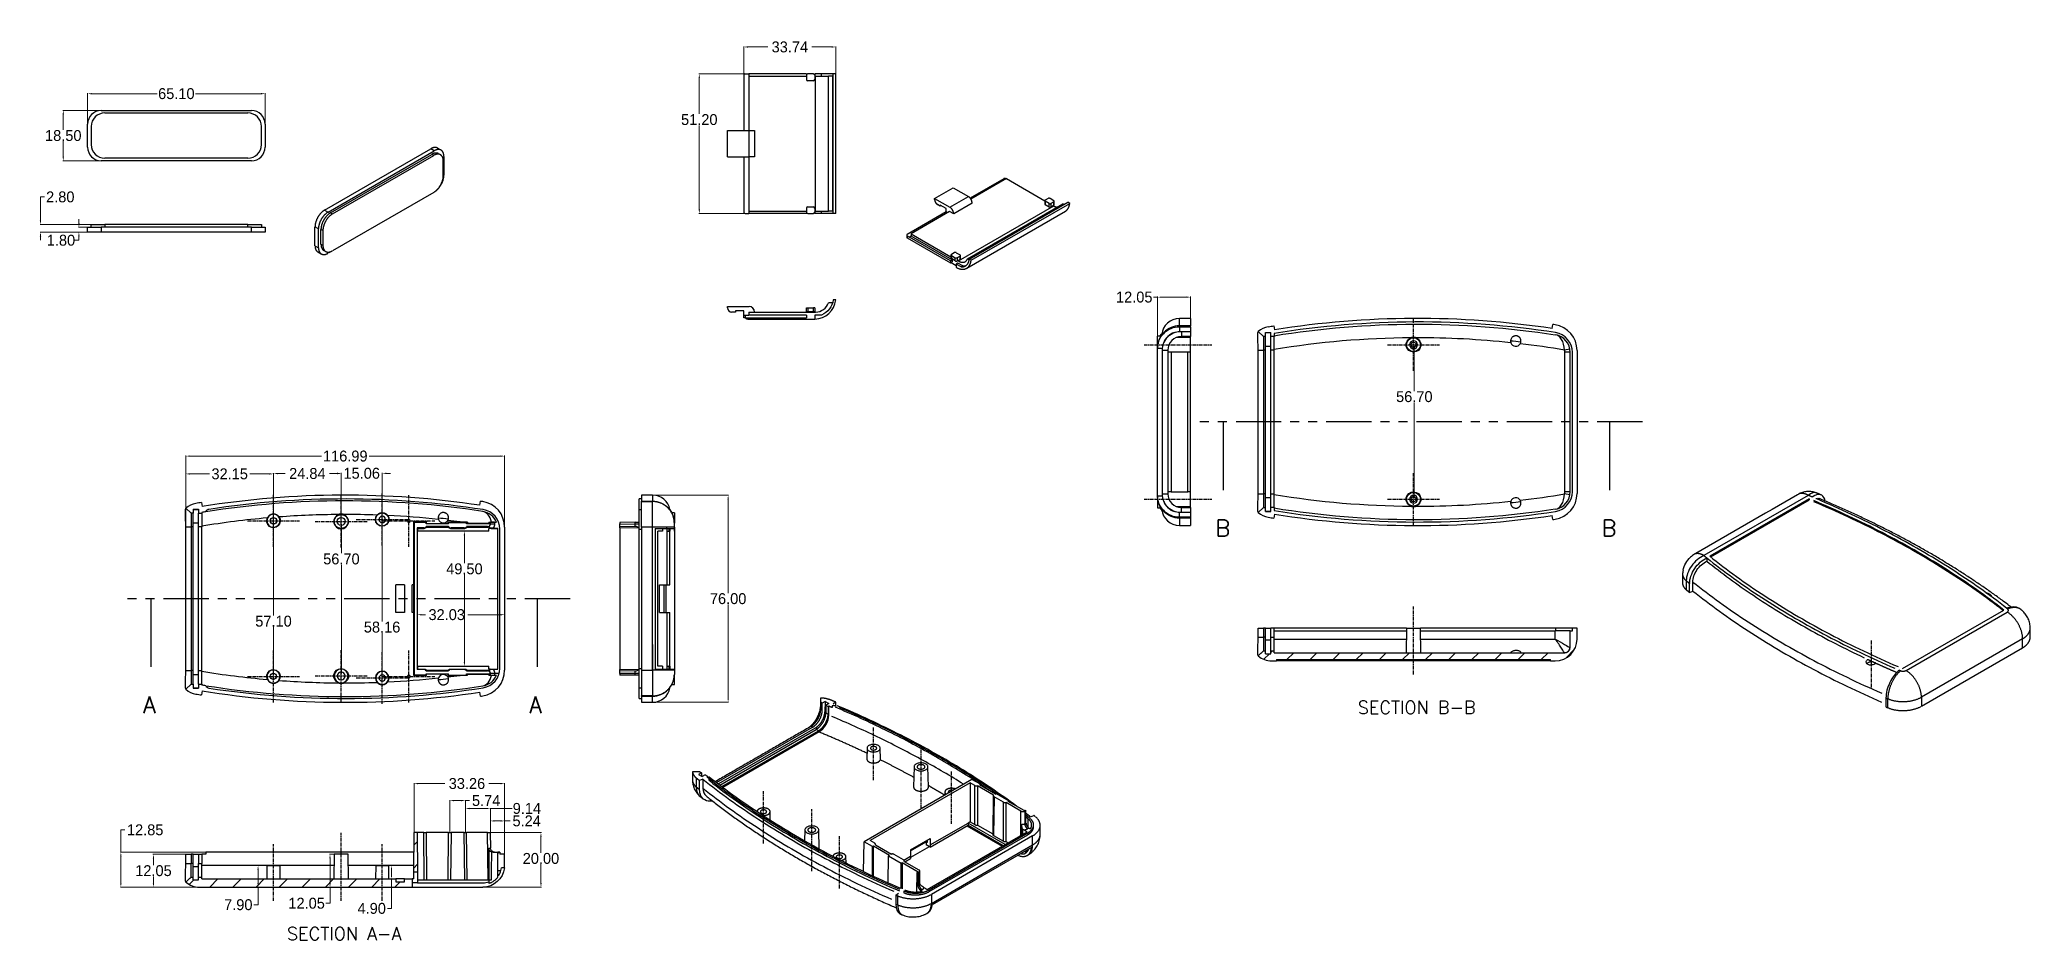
# Model space of a CAD drawing. Extents: x 129 to 859, y 362 to 693.
import ezdxf

# ---------------------------------------------------------------- set-up
doc = ezdxf.new("R2010")
doc.units = 0
doc.header["$MEASUREMENT"] = 0
doc.linetypes.add('CENTER', pattern=[2, 1.25, -0.25, 0.25, -0.25])
doc.linetypes.add('PHANTOM', pattern=[2.5, 1.25, -0.25, 0.25, -0.25, 0.25, -0.25])
for name, color, linetype in [('1', 7, 'Continuous'), ('11', 7, 'Continuous'), ('12', 7, 'Continuous'), ('13', 7, 'Continuous'), ('14', 7, 'Continuous'), ('TOP', 7, 'Continuous')]:
    doc.layers.add(name, color=color, linetype=linetype)
doc.styles.add('blockfont', font='simplex.shx', dxfattribs={"bigfont": 'bigfont'})
doc.dimstyles.get("Standard").update_dxf_attribs({"dimtxt": 0.18, "dimasz": 0.18, "dimexe": 0.18, "dimexo": 0.0625, "dimgap": 0.09, "dimtad": 0, "dimtih": 1, "dimtoh": 1, "dimdec": 4, "dimzin": 0, "dimdsep": 46, "dimtxsty": 'Standard', "dimcen": 0.09, "dimadec": 0, "dimazin": 0, "dimtfac": 1, "dimtdec": 4, "dimtofl": 0, "dimtmove": 0, "dimatfit": 3, "dimfxl": 0, "dimtolj": 1, "dimtzin": 0, "dimarcsym": 0})

msp = doc.modelspace()

# ---------------------------------------------------------------- texts
at = {"layer": 'TOP', "color": 95, "linetype": 'Continuous', "line_spacing_factor": 0.903614, "style": 'blockfont'}
for s, insert, char_height, attachment_point in [('\\W01.000;B', (560.436, 510.521), 6, 7), ('\\W01.000;B', (702.183, 510.521), 6, 7), ('\\W01.000;A', (166.845, 445.679), 6, 7), ('\\W01.000;A', (308.592, 445.679), 6, 7), ('\\W01.000;SECTION \\H4.76;B-B\\H3.17;', (634.253, 445.356), 4.7625, 8), ('\\W01.000;SECTION \\H4.76;A-A\\H3.17;', (240.663, 362.325), 4.7625, 8)]:
    msp.add_mtext(s, dxfattribs=dict(at, insert=insert, char_height=char_height, attachment_point=attachment_point))

# ---------------------------------------------------------------- blocks, each defined once
blk = doc.blocks.new('HATCH1')
at = {"color": 9, "linetype": 'Continuous'}
for p, q in [((266.297322, 397.3304), (267.413565, 398.445528)), ((297.036233, 394.11442), (297.561555, 394.639217)), ((266.222658, 388.774769), (267.486939, 390.037786)), ((183.778006, 382.741898), (185.460617, 384.422828)), ((191.313899, 381.789217), (194.3169, 384.789217)), ((199.803426, 381.789217), (202.806428, 384.789217)), ((208.292953, 381.789217), (211.295955, 384.789217)), ((216.78248, 381.789217), (219.785482, 384.789217)), ((225.272008, 381.789217), (228.275009, 384.789217)), ((233.761535, 381.789217), (236.764536, 384.789217)), ((242.251062, 381.789217), (245.254064, 384.789217)), ((250.740589, 381.789217), (253.743591, 384.789217)), ((259.230116, 381.789217), (261.232117, 383.789217))]:
    blk.add_line(p, q, dxfattribs=at)
blk = doc.blocks.new('HATCH3')
at = {"color": 9, "linetype": 'Continuous'}
for p, q in [((783.156478, 556.056968), (783.300693, 556.201039)), ((780.728796, 545.150671), (783.85297, 548.271722)), ((669.921369, 544.707541), (672.000556, 546.78465)), ((672.456478, 547.240116), (673.068012, 547.851039)), ((678.354338, 544.651039), (680.856839, 547.151039)), ((686.843865, 544.651039), (689.346366, 547.151039)), ((695.333392, 544.651039), (697.835893, 547.151039)), ((703.822919, 544.651039), (706.325421, 547.151039)), ((712.312447, 544.651039), (714.814948, 547.151039)), ((720.801974, 544.651039), (723.304475, 547.151039)), ((729.291501, 544.651039), (731.794002, 547.151039)), ((737.781028, 544.651039), (740.283529, 547.151039)), ((746.270555, 544.651039), (748.773057, 547.151039)), ((754.760083, 544.651039), (757.262584, 547.151039)), ((763.24961, 544.651039), (765.752111, 547.151039)), ((771.739137, 544.651039), (774.241638, 547.151039))]:
    blk.add_line(p, q, dxfattribs=at)
blk = doc.blocks.new('ASSORTED_DRAFT1')
at = {"color": 43}
blk.add_solid([(169.788877, 487.616258), (171.396572, 481.616264), (168.181182, 481.616252), (169.788877, 487.616258)], dxfattribs=at)
blk = doc.blocks.new('ASSORTED_DRAFT2')
at = {"color": 43}
blk.add_solid([(311.536233, 487.616258), (313.143928, 481.616264), (309.928538, 481.616252), (311.536233, 487.616258)], dxfattribs=at)
blk = doc.blocks.new('ASSORTED_DRAFT3')
at = {"color": 43}
blk.add_solid([(655.109122, 631.789517), (656.716817, 625.789523), (653.501426, 625.789511), (655.109122, 631.789517)], dxfattribs=at)
blk = doc.blocks.new('ASSORTED_DRAFT4')
at = {"color": 43}
blk.add_solid([(796.856478, 631.789517), (798.464173, 625.789523), (795.248783, 625.789511), (796.856478, 631.789517)], dxfattribs=at)
blk = doc.blocks.new('*D6')
at = {"color": 0, "linetype": 'Continuous', "lineweight": 0}
for p, q in [((182.55, 487.68), (182.55, 540.12)), ((184.05, 539.94), (232.29, 539.94)), ((298.04, 539.94), (249.8, 539.94)), ((299.54, 487.68), (299.54, 540.12))]:
    blk.add_line(p, q, dxfattribs=at)
for points in [[(184.05, 540.19), (184.05, 539.69), (182.55, 539.94)], [(298.04, 540.19), (298.04, 539.69), (299.54, 539.94)]]:
    blk.add_solid(points, dxfattribs=at)
at = {"layer": 'Defpoints', "color": 0, "linetype": 'Continuous', "lineweight": 0}
for p in [(299.54, 539.94), (182.55, 487.62), (299.54, 487.62)]:
    blk.add_point(p, dxfattribs=at)
at = {"color": 0, "linetype": 'Continuous', "lineweight": 0, "insert": (241.04, 539.94), "char_height": 4, "attachment_point": 5}
blk.add_mtext('\\A1;116.99', dxfattribs=at)
blk = doc.blocks.new('*D7')
at = {"color": 0, "linetype": 'Continuous', "lineweight": 0}
for p, q in [((389.08, 680.16), (370.79, 680.16)), ((370.97, 678.66), (370.97, 665.49)), ((370.97, 630.46), (370.97, 661.31)), ((389.08, 628.96), (370.79, 628.96))]:
    blk.add_line(p, q, dxfattribs=at)
for points in [[(370.72, 678.66), (371.22, 678.66), (370.97, 680.16)], [(370.72, 630.46), (371.22, 630.46), (370.97, 628.96)]]:
    blk.add_solid(points, dxfattribs=at)
at = {"layer": 'Defpoints', "color": 0, "linetype": 'Continuous', "lineweight": 0}
for p in [(389.14, 680.16), (370.97, 628.96), (389.14, 628.96)]:
    blk.add_point(p, dxfattribs=at)
at = {"color": 0, "linetype": 'Continuous', "lineweight": 0, "insert": (370.97, 663.4), "char_height": 4, "attachment_point": 5}
blk.add_mtext('\\A1;51.20', dxfattribs=at)
blk = doc.blocks.new('*D8')
at = {"color": 0, "linetype": 'Continuous', "lineweight": 0}
for p, q in [((387.34, 679.73), (387.34, 690.24)), ((388.84, 690.06), (396.12, 690.06)), ((419.58, 690.06), (412.3, 690.06)), ((421.08, 680.23), (421.08, 690.24))]:
    blk.add_line(p, q, dxfattribs=at)
for points in [[(388.84, 690.31), (388.84, 689.81), (387.34, 690.06)], [(419.58, 690.31), (419.58, 689.81), (421.08, 690.06)]]:
    blk.add_solid(points, dxfattribs=at)
at = {"layer": 'Defpoints', "color": 0, "linetype": 'Continuous', "lineweight": 0}
for p in [(421.08, 690.06), (387.34, 679.66), (421.08, 680.16)]:
    blk.add_point(p, dxfattribs=at)
at = {"color": 0, "linetype": 'Continuous', "lineweight": 0, "insert": (404.21, 690.06), "char_height": 4, "attachment_point": 5}
blk.add_mtext('\\A1;33.74', dxfattribs=at)
blk = doc.blocks.new('*D9')
at = {"color": 0, "linetype": 'Continuous', "lineweight": 0}
for p, q in [((349.82, 525.62), (381.74, 525.62)), ((381.56, 524.12), (381.56, 489.71)), ((381.56, 451.12), (381.56, 485.53)), ((349.82, 449.62), (381.74, 449.62))]:
    blk.add_line(p, q, dxfattribs=at)
for points in [[(381.31, 524.12), (381.81, 524.12), (381.56, 525.62)], [(381.31, 451.12), (381.81, 451.12), (381.56, 449.62)]]:
    blk.add_solid(points, dxfattribs=at)
at = {"layer": 'Defpoints', "color": 0, "linetype": 'Continuous', "lineweight": 0}
for p in [(349.76, 525.62), (349.76, 449.62), (381.56, 449.62)]:
    blk.add_point(p, dxfattribs=at)
at = {"color": 0, "linetype": 'Continuous', "lineweight": 0, "insert": (381.56, 487.62), "char_height": 4, "attachment_point": 5}
blk.add_mtext('\\A1;76.00', dxfattribs=at)
blk = doc.blocks.new('*D10')
at = {"color": 0, "linetype": 'Continuous', "lineweight": 0}
for p, q in [((289.49, 401.79), (313.04, 401.79)), ((312.86, 400.29), (312.86, 394.39)), ((312.86, 383.29), (312.86, 390.21)), ((291.6, 381.79), (313.04, 381.79))]:
    blk.add_line(p, q, dxfattribs=at)
for points in [[(312.61, 400.29), (313.11, 400.29), (312.86, 401.79)], [(312.61, 383.29), (313.11, 383.29), (312.86, 381.79)]]:
    blk.add_solid(points, dxfattribs=at)
at = {"layer": 'Defpoints', "color": 0, "linetype": 'Continuous', "lineweight": 0}
for p in [(289.43, 401.79), (312.86, 401.79), (291.54, 381.79)]:
    blk.add_point(p, dxfattribs=at)
at = {"color": 0, "linetype": 'Continuous', "lineweight": 0, "insert": (312.86, 392.3), "char_height": 4, "attachment_point": 5}
blk.add_mtext('\\A1;20.00', dxfattribs=at)
blk = doc.blocks.new('*D11')
at = {"color": 0, "linetype": 'Continuous', "lineweight": 0}
for p, q in [((183.42, 393.84), (170.46, 393.84)), ((170.64, 392.34), (170.64, 389.9)), ((187.37, 381.79), (170.46, 381.79)), ((170.64, 383.29), (170.64, 385.72))]:
    blk.add_line(p, q, dxfattribs=at)
for points in [[(170.39, 392.34), (170.89, 392.34), (170.64, 393.84)], [(170.39, 383.29), (170.89, 383.29), (170.64, 381.79)]]:
    blk.add_solid(points, dxfattribs=at)
at = {"layer": 'Defpoints', "color": 0, "linetype": 'Continuous', "lineweight": 0}
for p in [(183.49, 393.84), (170.64, 381.79), (187.44, 381.79)]:
    blk.add_point(p, dxfattribs=at)
at = {"color": 0, "linetype": 'Continuous', "lineweight": 0, "insert": (170.64, 387.81), "char_height": 4, "attachment_point": 5}
blk.add_mtext('\\A1;12.05', dxfattribs=at)
blk = doc.blocks.new('*D12')
at = {"color": 0, "linetype": 'Continuous', "lineweight": 0}
for p, q in [((158.67, 394.64), (158.67, 402.8)), ((158.67, 402.8), (160.17, 402.8)), ((189.77, 394.64), (158.49, 394.64)), ((158.67, 383.29), (158.67, 393.14)), ((187.31, 381.79), (158.49, 381.79))]:
    blk.add_line(p, q, dxfattribs=at)
for points in [[(158.42, 393.14), (158.92, 393.14), (158.67, 394.64)], [(158.42, 383.29), (158.92, 383.29), (158.67, 381.79)]]:
    blk.add_solid(points, dxfattribs=at)
at = {"layer": 'Defpoints', "color": 0, "linetype": 'Continuous', "lineweight": 0}
for p in [(189.84, 394.64), (158.67, 381.79), (187.37, 381.79)]:
    blk.add_point(p, dxfattribs=at)
at = {"color": 0, "linetype": 'Continuous', "lineweight": 0, "insert": (167.6, 402.8), "char_height": 4, "attachment_point": 5}
blk.add_mtext('\\A1;12.85', dxfattribs=at)
blk = doc.blocks.new('*D13')
at = {"color": 0, "linetype": 'Continuous', "lineweight": 0}
for p, q in [((214.64, 516.2), (214.52, 516.2)), ((214.7, 514.7), (214.7, 481.45)), ((214.7, 460.6), (214.7, 477.27)), ((214.74, 459.1), (214.88, 459.1))]:
    blk.add_line(p, q, dxfattribs=at)
for points in [[(214.45, 514.7), (214.95, 514.7), (214.7, 516.2)], [(214.45, 460.6), (214.95, 460.6), (214.7, 459.1)]]:
    blk.add_solid(points, dxfattribs=at)
at = {"layer": 'Defpoints', "color": 0, "linetype": 'Continuous', "lineweight": 0}
for p in [(214.7, 516.2), (214.67, 459.1), (214.7, 459.1)]:
    blk.add_point(p, dxfattribs=at)
at = {"color": 0, "linetype": 'Continuous', "lineweight": 0, "insert": (214.7, 479.36), "char_height": 4, "attachment_point": 5}
blk.add_mtext('\\A1;57.10', dxfattribs=at)
blk = doc.blocks.new('*D14')
at = {"color": 0, "linetype": 'Continuous', "lineweight": 0}
for p, q in [((239.6, 515.97), (239.81, 515.97)), ((239.63, 514.47), (239.63, 504.28)), ((239.63, 460.77), (239.63, 500.1)), ((239.6, 459.27), (239.81, 459.27))]:
    blk.add_line(p, q, dxfattribs=at)
for points in [[(239.38, 514.47), (239.88, 514.47), (239.63, 515.97)], [(239.38, 460.77), (239.88, 460.77), (239.63, 459.27)]]:
    blk.add_solid(points, dxfattribs=at)
at = {"layer": 'Defpoints', "color": 0, "linetype": 'Continuous', "lineweight": 0}
for p in [(239.54, 515.97), (239.54, 459.27), (239.63, 459.27)]:
    blk.add_point(p, dxfattribs=at)
at = {"color": 0, "linetype": 'Continuous', "lineweight": 0, "insert": (239.63, 502.19), "char_height": 4, "attachment_point": 5}
blk.add_mtext('\\A1;56.70', dxfattribs=at)
blk = doc.blocks.new('*D15')
at = {"color": 0, "linetype": 'Continuous', "lineweight": 0}
for p, q in [((254.54, 516.7), (254.37, 516.7)), ((254.55, 515.2), (254.55, 479.27)), ((254.55, 460.04), (254.55, 475.09)), ((254.54, 458.54), (254.37, 458.54))]:
    blk.add_line(p, q, dxfattribs=at)
for points in [[(254.3, 515.2), (254.8, 515.2), (254.55, 516.7)], [(254.3, 460.04), (254.8, 460.04), (254.55, 458.54)]]:
    blk.add_solid(points, dxfattribs=at)
at = {"layer": 'Defpoints', "color": 0, "linetype": 'Continuous', "lineweight": 0}
for p in [(254.6, 516.7), (254.55, 458.54), (254.6, 458.54)]:
    blk.add_point(p, dxfattribs=at)
at = {"color": 0, "linetype": 'Continuous', "lineweight": 0, "insert": (254.55, 477.18), "char_height": 4, "attachment_point": 5}
blk.add_mtext('\\A1;58.16', dxfattribs=at)
blk = doc.blocks.new('*D16')
at = {"color": 0, "linetype": 'Continuous', "lineweight": 0}
for p, q in [((182.55, 513.96), (182.55, 533.59)), ((184.05, 533.41), (191.2, 533.41)), ((213.2, 533.41), (206.05, 533.41)), ((214.7, 506.73), (214.7, 533.59))]:
    blk.add_line(p, q, dxfattribs=at)
for points in [[(184.05, 533.66), (184.05, 533.16), (182.55, 533.41)], [(213.2, 533.66), (213.2, 533.16), (214.7, 533.41)]]:
    blk.add_solid(points, dxfattribs=at)
at = {"layer": 'Defpoints', "color": 0, "linetype": 'Continuous', "lineweight": 0}
for p in [(214.7, 533.41), (182.55, 513.9), (214.7, 506.67)]:
    blk.add_point(p, dxfattribs=at)
at = {"color": 0, "linetype": 'Continuous', "lineweight": 0, "insert": (198.62, 533.41), "char_height": 4, "attachment_point": 5}
blk.add_mtext('\\A1;32.15', dxfattribs=at)
blk = doc.blocks.new('*D17')
at = {"color": 0, "linetype": 'Continuous', "lineweight": 0}
for p, q in [((214.7, 514.76), (214.7, 533.72)), ((216.2, 533.54), (219.03, 533.54)), ((238.04, 533.54), (235.21, 533.54)), ((239.54, 516.03), (239.54, 533.72))]:
    blk.add_line(p, q, dxfattribs=at)
for points in [[(216.2, 533.79), (216.2, 533.29), (214.7, 533.54)], [(238.04, 533.79), (238.04, 533.29), (239.54, 533.54)]]:
    blk.add_solid(points, dxfattribs=at)
at = {"layer": 'Defpoints', "color": 0, "linetype": 'Continuous', "lineweight": 0}
for p in [(239.54, 533.54), (214.7, 514.7), (239.54, 515.97)]:
    blk.add_point(p, dxfattribs=at)
at = {"color": 0, "linetype": 'Continuous', "lineweight": 0, "insert": (227.12, 533.54), "char_height": 4, "attachment_point": 5}
blk.add_mtext('\\A1;24.84', dxfattribs=at)
blk = doc.blocks.new('*D18')
at = {"color": 0, "linetype": 'Continuous', "lineweight": 0}
for p, q in [((238.04, 533.62), (236.54, 533.62)), ((239.54, 516.03), (239.54, 533.8)), ((254.6, 516.76), (254.6, 533.8)), ((256.1, 533.62), (257.6, 533.62))]:
    blk.add_line(p, q, dxfattribs=at)
for points in [[(238.04, 533.87), (238.04, 533.37), (239.54, 533.62)], [(256.1, 533.87), (256.1, 533.37), (254.6, 533.62)]]:
    blk.add_solid(points, dxfattribs=at)
at = {"layer": 'Defpoints', "color": 0, "linetype": 'Continuous', "lineweight": 0}
for p in [(254.6, 533.62), (239.54, 515.97), (254.6, 516.7)]:
    blk.add_point(p, dxfattribs=at)
at = {"color": 0, "linetype": 'Continuous', "lineweight": 0, "insert": (247.07, 533.62), "char_height": 4, "attachment_point": 5}
blk.add_mtext('\\A1;15.06', dxfattribs=at)
blk = doc.blocks.new('*D19')
at = {"color": 0, "linetype": 'Continuous', "lineweight": 0}
for p, q in [((266.27, 394.6), (266.27, 419.96)), ((267.77, 419.78), (277.61, 419.78)), ((298.04, 419.78), (293.79, 419.78)), ((299.54, 393.9), (299.54, 419.96))]:
    blk.add_line(p, q, dxfattribs=at)
for points in [[(267.77, 420.03), (267.77, 419.53), (266.27, 419.78)], [(298.04, 420.03), (298.04, 419.53), (299.54, 419.78)]]:
    blk.add_solid(points, dxfattribs=at)
at = {"layer": 'Defpoints', "color": 0, "linetype": 'Continuous', "lineweight": 0}
for p in [(299.54, 419.78), (266.27, 394.54), (299.54, 393.84)]:
    blk.add_point(p, dxfattribs=at)
at = {"color": 0, "linetype": 'Continuous', "lineweight": 0, "insert": (285.7, 419.78), "char_height": 4, "attachment_point": 5}
blk.add_mtext('\\A1;33.26', dxfattribs=at)
blk = doc.blocks.new('*D20')
at = {"color": 0, "linetype": 'Continuous', "lineweight": 0}
for p, q in [((294.3, 399.02), (294.3, 406.25)), ((295.8, 406.07), (298.04, 406.07)), ((299.54, 404.35), (299.54, 406.25)), ((299.54, 406.07), (301.53, 406.07))]:
    blk.add_line(p, q, dxfattribs=at)
for points in [[(295.8, 406.32), (295.8, 405.82), (294.3, 406.07)], [(298.04, 406.32), (298.04, 405.82), (299.54, 406.07)]]:
    blk.add_solid(points, dxfattribs=at)
at = {"layer": 'Defpoints', "color": 0, "linetype": 'Continuous', "lineweight": 0}
for p in [(299.54, 406.07), (299.54, 404.28), (294.3, 398.96)]:
    blk.add_point(p, dxfattribs=at)
at = {"color": 0, "linetype": 'Continuous', "lineweight": 0, "insert": (307.62, 406.07), "char_height": 4, "attachment_point": 5}
blk.add_mtext('\\A1;5.24', dxfattribs=at)
blk = doc.blocks.new('*D21')
at = {"color": 0, "linetype": 'Continuous', "lineweight": 0}
for p, q in [((285.15, 401.85), (285.15, 410.82)), ((286.65, 410.64), (292.8, 410.64)), ((294.3, 399.08), (294.3, 410.82)), ((294.3, 410.64), (302.28, 410.64))]:
    blk.add_line(p, q, dxfattribs=at)
for points in [[(286.65, 410.89), (286.65, 410.39), (285.15, 410.64)], [(292.8, 410.89), (292.8, 410.39), (294.3, 410.64)]]:
    blk.add_solid(points, dxfattribs=at)
at = {"layer": 'Defpoints', "color": 0, "linetype": 'Continuous', "lineweight": 0}
for p in [(285.15, 410.64), (285.15, 401.79), (294.3, 399.02)]:
    blk.add_point(p, dxfattribs=at)
at = {"color": 0, "linetype": 'Continuous', "lineweight": 0, "insert": (307.7, 410.64), "char_height": 4, "attachment_point": 5}
blk.add_mtext('\\A1;9.14', dxfattribs=at)
blk = doc.blocks.new('*D22')
at = {"color": 0, "linetype": 'Continuous', "lineweight": 0}
for p, q in [((279.42, 401.85), (279.42, 413.72)), ((280.92, 413.54), (283.65, 413.54)), ((285.15, 401.85), (285.15, 413.72)), ((285.15, 413.54), (286.65, 413.54))]:
    blk.add_line(p, q, dxfattribs=at)
for points in [[(280.92, 413.79), (280.92, 413.29), (279.42, 413.54)], [(283.65, 413.79), (283.65, 413.29), (285.15, 413.54)]]:
    blk.add_solid(points, dxfattribs=at)
at = {"layer": 'Defpoints', "color": 0, "linetype": 'Continuous', "lineweight": 0}
for p in [(285.15, 413.54), (279.42, 401.79), (285.15, 401.79)]:
    blk.add_point(p, dxfattribs=at)
at = {"color": 0, "linetype": 'Continuous', "lineweight": 0, "insert": (292.74, 413.54), "char_height": 4, "attachment_point": 5}
blk.add_mtext('\\A1;5.74', dxfattribs=at)
blk = doc.blocks.new('*D23')
at = {"color": 0, "linetype": 'Continuous', "lineweight": 0}
for p, q in [((293.67, 512.37), (284.59, 512.37)), ((284.77, 510.87), (284.77, 500.65)), ((284.77, 464.37), (284.77, 496.47)), ((293.67, 462.87), (284.59, 462.87))]:
    blk.add_line(p, q, dxfattribs=at)
for points in [[(284.52, 510.87), (285.02, 510.87), (284.77, 512.37)], [(284.52, 464.37), (285.02, 464.37), (284.77, 462.87)]]:
    blk.add_solid(points, dxfattribs=at)
at = {"layer": 'Defpoints', "color": 0, "linetype": 'Continuous', "lineweight": 0}
for p in [(293.73, 512.37), (284.77, 462.87), (293.73, 462.87)]:
    blk.add_point(p, dxfattribs=at)
at = {"color": 0, "linetype": 'Continuous', "lineweight": 0, "insert": (284.77, 498.56), "char_height": 4, "attachment_point": 5}
blk.add_mtext('\\A1;49.50', dxfattribs=at)
blk = doc.blocks.new('*D24')
at = {"color": 0, "linetype": 'Continuous', "lineweight": 0}
for p, q in [((267.51, 492.6), (267.51, 481.57)), ((299.54, 487.62), (299.54, 481.57)), ((269.01, 481.75), (270.52, 481.75)), ((298.04, 481.75), (286.03, 481.75))]:
    blk.add_line(p, q, dxfattribs=at)
for points in [[(269.01, 482), (269.01, 481.5), (267.51, 481.75)], [(298.04, 482), (298.04, 481.5), (299.54, 481.75)]]:
    blk.add_solid(points, dxfattribs=at)
at = {"layer": 'Defpoints', "color": 0, "linetype": 'Continuous', "lineweight": 0}
for p in [(267.51, 492.67), (299.54, 487.68), (299.54, 481.75)]:
    blk.add_point(p, dxfattribs=at)
at = {"color": 0, "linetype": 'Continuous', "lineweight": 0, "insert": (278.27, 481.75), "char_height": 4, "attachment_point": 5}
blk.add_mtext('\\A1;32.03', dxfattribs=at)
blk = doc.blocks.new('*D25')
at = {"color": 0, "linetype": 'Continuous', "lineweight": 0}
for p, q in [((217.04, 389.69), (208.85, 389.69)), ((209.03, 388.19), (209.03, 383.29)), ((214.64, 381.79), (208.85, 381.79)), ((209.03, 381.79), (209.03, 375.32)), ((209.03, 375.32), (207.53, 375.32))]:
    blk.add_line(p, q, dxfattribs=at)
for points in [[(208.78, 388.19), (209.28, 388.19), (209.03, 389.69)], [(208.78, 383.29), (209.28, 383.29), (209.03, 381.79)]]:
    blk.add_solid(points, dxfattribs=at)
at = {"layer": 'Defpoints', "color": 0, "linetype": 'Continuous', "lineweight": 0}
for p in [(217.1, 389.69), (209.03, 381.79), (214.7, 381.79)]:
    blk.add_point(p, dxfattribs=at)
at = {"color": 0, "linetype": 'Continuous', "lineweight": 0, "insert": (201.78, 375.32), "char_height": 4, "attachment_point": 5}
blk.add_mtext('\\A1;7.90', dxfattribs=at)
blk = doc.blocks.new('*D26')
at = {"color": 0, "linetype": 'Continuous', "lineweight": 0}
for p, q in [((239.47, 393.84), (235.26, 393.84)), ((235.44, 392.34), (235.44, 383.29)), ((238.65, 381.79), (235.26, 381.79)), ((235.44, 381.79), (235.44, 375.86)), ((235.44, 375.86), (233.94, 375.86))]:
    blk.add_line(p, q, dxfattribs=at)
for points in [[(235.19, 392.34), (235.69, 392.34), (235.44, 393.84)], [(235.19, 383.29), (235.69, 383.29), (235.44, 381.79)]]:
    blk.add_solid(points, dxfattribs=at)
at = {"layer": 'Defpoints', "color": 0, "linetype": 'Continuous', "lineweight": 0}
for p in [(239.54, 393.84), (235.44, 381.79), (238.71, 381.79)]:
    blk.add_point(p, dxfattribs=at)
at = {"color": 0, "linetype": 'Continuous', "lineweight": 0, "insert": (226.85, 375.86), "char_height": 4, "attachment_point": 5}
blk.add_mtext('\\A1;12.05', dxfattribs=at)
blk = doc.blocks.new('*D27')
at = {"color": 0, "linetype": 'Continuous', "lineweight": 0}
for p, q in [((254.66, 389.69), (258.19, 389.69)), ((258.01, 388.19), (258.01, 386.29)), ((254.66, 384.79), (258.19, 384.79)), ((258.01, 384.79), (258.01, 373.97)), ((258.01, 373.97), (256.51, 373.97))]:
    blk.add_line(p, q, dxfattribs=at)
for points in [[(257.76, 388.19), (258.26, 388.19), (258.01, 389.69)], [(257.76, 386.29), (258.26, 386.29), (258.01, 384.79)]]:
    blk.add_solid(points, dxfattribs=at)
at = {"layer": 'Defpoints', "color": 0, "linetype": 'Continuous', "lineweight": 0}
for p in [(254.6, 389.69), (254.6, 384.79), (258.01, 384.79)]:
    blk.add_point(p, dxfattribs=at)
at = {"color": 0, "linetype": 'Continuous', "lineweight": 0, "insert": (250.75, 373.97), "char_height": 4, "attachment_point": 5}
blk.add_mtext('\\A1;4.90', dxfattribs=at)
blk = doc.blocks.new('*D28')
at = {"color": 0, "linetype": 'Continuous', "lineweight": 0}
for p, q in [((539.2, 598.27), (537.7, 598.27)), ((539.2, 579.58), (539.2, 598.45)), ((549.75, 598.27), (540.7, 598.27)), ((551.25, 578.1), (551.25, 598.45))]:
    blk.add_line(p, q, dxfattribs=at)
for points in [[(540.7, 598.52), (540.7, 598.02), (539.2, 598.27)], [(549.75, 598.52), (549.75, 598.02), (551.25, 598.27)]]:
    blk.add_solid(points, dxfattribs=at)
at = {"layer": 'Defpoints', "color": 0, "linetype": 'Continuous', "lineweight": 0}
for p in [(539.2, 598.27), (539.2, 579.52), (551.25, 578.04)]:
    blk.add_point(p, dxfattribs=at)
at = {"color": 0, "linetype": 'Continuous', "lineweight": 0, "insert": (530.61, 598.27), "char_height": 4, "attachment_point": 5}
blk.add_mtext('\\A1;12.05', dxfattribs=at)
blk = doc.blocks.new('*D29')
at = {"color": 0, "linetype": 'Continuous', "lineweight": 0}
for p, q in [((633.19, 580.81), (633.58, 580.81)), ((633.4, 579.31), (633.4, 563.83)), ((633.4, 525.61), (633.4, 559.65)), ((633.19, 524.11), (633.58, 524.11))]:
    blk.add_line(p, q, dxfattribs=at)
for points in [[(633.15, 579.31), (633.65, 579.31), (633.4, 580.81)], [(633.15, 525.61), (633.65, 525.61), (633.4, 524.11)]]:
    blk.add_solid(points, dxfattribs=at)
at = {"layer": 'Defpoints', "color": 0, "linetype": 'Continuous', "lineweight": 0}
for p in [(633.13, 580.81), (633.13, 524.11), (633.4, 524.11)]:
    blk.add_point(p, dxfattribs=at)
at = {"color": 0, "linetype": 'Continuous', "lineweight": 0, "insert": (633.4, 561.74), "char_height": 4, "attachment_point": 5}
blk.add_mtext('\\A1;56.70', dxfattribs=at)
blk = doc.blocks.new('*D30')
at = {"color": 0, "linetype": 'Continuous', "lineweight": 0}
for p, q in [((146.49, 661.85), (146.49, 673.1)), ((147.99, 672.92), (171.95, 672.92)), ((210.09, 672.92), (186.13, 672.92)), ((211.59, 657.6), (211.59, 673.1))]:
    blk.add_line(p, q, dxfattribs=at)
for points in [[(147.99, 673.17), (147.99, 672.67), (146.49, 672.92)], [(210.09, 673.17), (210.09, 672.67), (211.59, 672.92)]]:
    blk.add_solid(points, dxfattribs=at)
at = {"layer": 'Defpoints', "color": 0, "linetype": 'Continuous', "lineweight": 0}
for p in [(211.59, 672.92), (146.49, 661.79), (211.59, 657.54)]:
    blk.add_point(p, dxfattribs=at)
at = {"color": 0, "linetype": 'Continuous', "lineweight": 0, "insert": (179.04, 672.92), "char_height": 4, "attachment_point": 5}
blk.add_mtext('\\A1;65.10', dxfattribs=at)
blk = doc.blocks.new('*D31')
at = {"color": 0, "linetype": 'Continuous', "lineweight": 0}
for p, q in [((151.43, 666.79), (137.36, 666.79)), ((137.54, 665.29), (137.54, 659.63)), ((137.54, 649.79), (137.54, 655.45)), ((151.43, 648.29), (137.36, 648.29))]:
    blk.add_line(p, q, dxfattribs=at)
for points in [[(137.29, 665.29), (137.79, 665.29), (137.54, 666.79)], [(137.29, 649.79), (137.79, 649.79), (137.54, 648.29)]]:
    blk.add_solid(points, dxfattribs=at)
at = {"layer": 'Defpoints', "color": 0, "linetype": 'Continuous', "lineweight": 0}
for p in [(151.49, 666.79), (137.54, 648.29), (151.49, 648.29)]:
    blk.add_point(p, dxfattribs=at)
at = {"color": 0, "linetype": 'Continuous', "lineweight": 0, "insert": (137.54, 657.54), "char_height": 4, "attachment_point": 5}
blk.add_mtext('\\A1;18.50', dxfattribs=at)
blk = doc.blocks.new('*D32')
at = {"color": 0, "linetype": 'Continuous', "lineweight": 0}
for p, q in [((146.43, 623.93), (143.1, 623.93)), ((146.43, 622.13), (143.1, 622.13)), ((143.28, 625.43), (143.28, 626.93)), ((143.28, 619.13), (141.78, 619.13)), ((143.28, 620.63), (143.28, 619.13))]:
    blk.add_line(p, q, dxfattribs=at)
for points in [[(143.03, 625.43), (143.53, 625.43), (143.28, 623.93)], [(143.03, 620.63), (143.53, 620.63), (143.28, 622.13)]]:
    blk.add_solid(points, dxfattribs=at)
at = {"layer": 'Defpoints', "color": 0, "linetype": 'Continuous', "lineweight": 0}
for p in [(143.28, 623.93), (146.49, 623.93), (146.49, 622.13)]:
    blk.add_point(p, dxfattribs=at)
at = {"color": 0, "linetype": 'Continuous', "lineweight": 0, "insert": (136.69, 619.13), "char_height": 4, "attachment_point": 5}
blk.add_mtext('\\A1;1.80', dxfattribs=at)
blk = doc.blocks.new('*D33')
at = {"color": 0, "linetype": 'Continuous', "lineweight": 0}
for p, q in [((129.18, 626.43), (129.18, 635.03)), ((129.18, 635.03), (130.68, 635.03)), ((178.98, 624.93), (129, 624.93)), ((178.98, 622.13), (129, 622.13)), ((129.18, 620.63), (129.18, 619.13))]:
    blk.add_line(p, q, dxfattribs=at)
for points in [[(128.93, 626.43), (129.43, 626.43), (129.18, 624.93)], [(128.93, 620.63), (129.43, 620.63), (129.18, 622.13)]]:
    blk.add_solid(points, dxfattribs=at)
at = {"layer": 'Defpoints', "color": 0, "linetype": 'Continuous', "lineweight": 0}
for p in [(129.18, 622.13), (179.04, 624.93), (179.04, 622.13)]:
    blk.add_point(p, dxfattribs=at)
at = {"color": 0, "linetype": 'Continuous', "lineweight": 0, "insert": (136.44, 635.03), "char_height": 4, "attachment_point": 5}
blk.add_mtext('\\A1;2.80', dxfattribs=at)

# ---------------------------------------------------------------- dimensions: what is measured, and where the dimension line sits
at = {"linetype": 'Continuous', "lineweight": 0}
for base, p1, p2, picture, middle in [((421.082, 690.065), (387.338, 679.663), (421.082, 680.163), '*D8', (404.21, 690.065)), ((211.593, 672.92), (146.493, 661.788), (211.593, 657.538), '*D30', (179.043, 672.92)), ((539.197, 598.273), (551.247, 578.036), (539.197, 579.519), '*D28', (530.607, 598.273)), ((299.536, 539.938), (182.548, 487.616), (299.536, 487.616), '*D6', (241.042, 539.938)), ((214.699, 533.412), (182.548, 513.898), (214.699, 506.672), '*D16', (198.623, 533.412)), ((239.536, 533.541), (214.698, 514.697), (239.536, 515.966), '*D17', (227.117, 533.541)), ((254.599, 533.615), (239.536, 515.966), (254.599, 516.697), '*D18', (247.068, 533.615)), ((285.155, 413.538), (279.418, 401.789), (285.155, 401.789), '*D22', (292.745, 413.538))]:
    dim = msp.add_linear_dim(base=base, p1=p1, p2=p2, dimstyle='Standard', override={"dimtxt": 4, "dimasz": 1.5, "dimdec": 2, "dimdsep": 0, "dimtdec": 2, "dimlwd": 0, "dimlwe": 0}, dxfattribs=at)
    dim.commit()
    dim.dimension.update_dxf_attribs({"geometry": picture, "text_midpoint": middle})
for base, p1, p2, picture, middle in [((370.965, 628.963), (389.138, 680.163), (389.138, 628.963), '*D7', (370.965, 663.401)), ((129.178, 622.134), (179.043, 624.934), (179.043, 622.134), '*D33', (136.435, 635.031)), ((143.284, 623.934), (146.493, 622.134), (146.493, 623.934), '*D32', (136.694, 619.134)), ((633.405, 524.109), (633.127, 580.809), (633.127, 524.109), '*D29', (633.405, 561.739)), ((214.698, 459.097), (214.699, 516.197), (214.673, 459.097), '*D13', (214.698, 479.362)), ((239.631, 459.266), (239.536, 515.966), (239.536, 459.266), '*D14', (239.631, 502.186)), ((254.548, 458.536), (254.599, 516.697), (254.599, 458.536), '*D15', (254.548, 477.178)), ((284.765, 462.866), (293.733, 512.366), (293.733, 462.866), '*D23', (284.765, 498.563)), ((158.672, 381.789), (189.836, 394.639), (187.374, 381.789), '*D12', (167.596, 402.799)), ((312.864, 401.789), (291.536, 381.789), (289.431, 401.789), '*D10', (312.864, 392.298)), ((209.034, 381.789), (217.099, 389.689), (214.699, 381.789), '*D25', (201.778, 375.322)), ((235.439, 381.789), (239.536, 393.839), (238.712, 381.789), '*D26', (226.849, 375.863)), ((258.005, 384.789), (254.599, 389.689), (254.599, 384.789), '*D27', (250.749, 373.97))]:
    dim = msp.add_linear_dim(base=base, p1=p1, p2=p2, angle=90, dimstyle='Standard', override={"dimtxt": 4, "dimasz": 1.5, "dimdec": 2, "dimdsep": 0, "dimtdec": 2, "dimlwd": 0, "dimlwe": 0}, dxfattribs=at)
    dim.commit()
    dim.dimension.update_dxf_attribs({"geometry": picture, "text_midpoint": middle, "dimtype": 160})
for base, p1, p2, picture, middle in [((137.541, 648.288), (151.493, 666.788), (151.493, 648.288), '*D31', (137.541, 657.538)), ((381.556, 449.616), (349.762, 525.616), (349.762, 449.616), '*D9', (381.556, 487.616)), ((170.642, 381.789), (183.487, 393.839), (187.436, 381.789), '*D11', (170.642, 387.814))]:
    dim = msp.add_linear_dim(base=base, p1=p1, p2=p2, angle=90, dimstyle='Standard', override={"dimtxt": 4, "dimasz": 1.5, "dimdec": 2, "dimdsep": 0, "dimtdec": 2, "dimlwd": 0, "dimlwe": 0}, dxfattribs=at)
    dim.commit()
    dim.dimension.update_dxf_attribs({"geometry": picture, "text_midpoint": middle})
for base, p1, p2, picture, middle in [((299.5362, 481.7461), (267.5109, 492.6663), (299.5362, 487.6788), '*D24', (278.2723, 481.7461)), ((299.536, 419.779), (266.273, 394.539), (299.536, 393.839), '*D19', (285.699, 419.779)), ((285.155, 410.638), (294.299, 399.02), (285.155, 401.789), '*D21', (307.702, 410.638)), ((299.536, 406.067), (294.299, 398.958), (299.536, 404.283), '*D20', (307.623, 406.067))]:
    dim = msp.add_linear_dim(base=base, p1=p1, p2=p2, dimstyle='Standard', override={"dimtxt": 4, "dimasz": 1.5, "dimdec": 2, "dimdsep": 0, "dimtdec": 2, "dimlwd": 0, "dimlwe": 0}, dxfattribs=at)
    dim.commit()
    dim.dimension.update_dxf_attribs({"geometry": picture, "text_midpoint": middle, "dimtype": 160})

# ---------------------------------------------------------------- linework, layer by layer
at = {"layer": '1', "color": 43, "linetype": 'CENTER'}
for p, q in [((534.194, 580.809), (559.097, 580.809)), ((534.194, 524.109), (559.097, 524.109)), ((633.127, 459.817), (633.127, 484.72)), ((801.175, 454.988), (801.175, 472.226)), ((434.95, 421.073), (434.95, 440.342)), ((452.35, 410.833), (452.35, 433.497)), ((463.517, 404.992), (463.517, 424.257)), ((394.556, 397.772), (394.556, 417.042)), ((412.257, 387.686), (412.257, 410.349)), ((214.699, 376.794), (214.699, 397.539)), ((239.536, 376.787), (239.536, 401.689)), ((254.599, 376.799), (254.599, 397.539)), ((422.391, 381.246), (422.391, 400.513))]:
    msp.add_line(p, q, dxfattribs=at)
at = {"layer": '1', "color": 43, "linetype": 'PHANTOM', "ltscale": 13.259788}
for p, q in [((717.127, 552.459), (551.379, 552.459)), ((323.536, 487.616), (157.789, 487.616))]:
    msp.add_line(p, q, dxfattribs=at)
at = {"layer": '1', "color": 43, "linetype": 'Continuous'}
for p, q in [((563.379, 527.459), (563.379, 552.459)), ((705.127, 527.459), (705.127, 552.459)), ((169.789, 462.616), (169.789, 487.616)), ((311.536, 462.616), (311.536, 487.616))]:
    msp.add_line(p, q, dxfattribs=at)
at = {"layer": '11', "color": 252, "linetype": 'Continuous'}
for p, q in [((547.197, 587.764), (547.197, 590.459)), ((551.247, 590.459), (547.197, 590.459)), ((551.247, 587.764), (547.197, 587.764)), ((547.197, 587.764), (547.197, 587.424)), ((547.197, 587.424), (547.197, 585.69)), ((547.197, 587.424), (551.247, 587.424)), ((547.897, 585.706), (547.897, 583.809)), ((547.897, 585.706), (551.247, 585.706)), ((551.247, 590.459), (551.247, 587.764)), ((551.247, 587.424), (551.247, 587.764)), ((551.247, 587.424), (551.247, 585.706)), ((551.247, 585.706), (551.247, 583.809)), ((576.027, 581.529), (576.027, 585.33)), ((576.129, 585.706), (578.027, 583.809)), ((578.827, 583.809), (578.827, 585.309)), ((578.827, 585.309), (580.727, 585.309)), ((580.727, 585.23), (578.827, 585.23)), ((580.727, 583.809), (580.727, 585.309)), ((581.876, 587.764), (582.058, 586.274)), ((581.927, 584.936), (581.927, 583.809)), ((684.053, 586.748), (684.236, 588.237)), ((539.197, 579.818), (539.197, 583.959)), ((540.4, 583.959), (539.197, 583.959)), ((539.197, 579.519), (539.197, 579.818)), ((539.197, 579.519), (541.026, 579.519)), ((539.197, 525.398), (539.197, 579.519)), ((542.897, 578.114), (551.247, 578.259)), ((544.197, 578.036), (542.897, 578.036)), ((544.197, 578.136), (544.197, 578.036)), ((550.247, 578.036), (544.197, 578.036)), ((544.197, 578.036), (544.197, 526.881)), ((551.247, 583.358), (546.034, 583.449)), ((551.247, 583.809), (547.897, 583.809)), ((550.247, 583.375), (550.247, 583.809)), ((550.247, 578.036), (550.247, 578.242)), ((551.247, 578.036), (550.247, 578.036)), ((550.247, 526.881), (550.247, 578.036)), ((551.247, 583.358), (551.247, 583.809)), ((551.247, 580.809), (551.247, 583.358)), ((551.247, 578.259), (551.247, 580.809)), ((551.247, 578.036), (551.247, 578.26)), ((551.247, 526.881), (551.247, 578.036)), ((578.027, 583.809), (578.027, 578.809)), ((578.827, 583.809), (578.027, 583.809)), ((578.827, 578.809), (578.027, 578.809)), ((578.827, 578.809), (578.827, 583.809)), ((578.827, 580.231), (580.727, 580.231)), ((578.827, 526.109), (578.827, 578.809)), ((580.727, 578.809), (580.727, 583.809)), ((581.927, 583.809), (580.727, 583.809)), ((581.927, 578.809), (580.727, 578.809)), ((580.727, 526.109), (580.727, 578.809)), ((581.927, 578.809), (581.927, 583.809)), ((581.927, 526.109), (581.927, 578.809)), ((690.523, 579.196), (688.555, 578.839)), ((690.627, 578.036), (688.627, 578.036)), ((688.627, 526.881), (688.627, 578.036)), ((690.627, 526.881), (690.627, 578.036)), ((691.427, 526.881), (691.427, 578.036)), ((693.127, 578.721), (693.127, 526.197)), ((544.197, 526.881), (542.897, 526.881)), ((551.247, 526.658), (542.897, 526.803)), ((544.197, 526.881), (544.197, 526.781)), ((544.197, 526.881), (550.247, 526.881)), ((550.247, 526.881), (550.247, 526.675)), ((551.247, 526.881), (550.247, 526.881)), ((551.247, 526.658), (551.247, 526.881)), ((551.247, 524.109), (551.247, 526.658)), ((578.827, 526.109), (578.027, 526.109)), ((578.027, 526.109), (578.027, 521.109)), ((578.827, 521.109), (578.827, 526.109)), ((580.727, 521.109), (580.727, 526.109)), ((580.727, 526.109), (581.927, 526.109)), ((581.927, 521.109), (581.927, 526.109)), ((690.523, 525.722), (688.555, 526.078)), ((690.627, 526.881), (688.627, 526.881)), ((539.197, 525.099), (539.197, 525.398)), ((539.197, 525.398), (541.026, 525.398)), ((539.197, 525.099), (539.197, 520.959)), ((539.197, 520.959), (540.4, 520.959)), ((546.034, 521.468), (551.247, 521.559)), ((547.197, 517.493), (547.197, 519.227)), ((547.897, 521.109), (551.247, 521.109)), ((547.897, 519.211), (547.897, 521.109)), ((551.247, 519.211), (547.897, 519.211)), ((550.247, 521.542), (550.247, 521.109)), ((551.247, 521.559), (551.247, 524.109)), ((551.247, 521.109), (551.247, 521.559)), ((551.247, 521.109), (551.247, 519.211)), ((551.247, 519.211), (551.247, 517.493)), ((576.027, 519.587), (576.027, 523.388)), ((578.027, 521.109), (576.129, 519.211)), ((578.027, 521.109), (578.827, 521.109)), ((580.727, 524.686), (578.827, 524.686)), ((578.827, 519.609), (578.827, 521.109)), ((578.827, 519.687), (580.727, 519.687)), ((578.827, 519.609), (580.727, 519.609)), ((580.727, 519.609), (580.727, 521.109)), ((581.927, 521.109), (580.727, 521.109)), ((581.927, 521.109), (581.927, 519.981)), ((777.954, 525.545), (739.684, 503.45)), ((778.361, 524.31), (741.823, 503.215)), ((742.12, 502.978), (778.361, 523.902)), ((778.361, 524.31), (778.361, 523.902)), ((547.197, 517.493), (547.197, 517.153)), ((551.247, 517.493), (547.197, 517.493)), ((551.247, 517.153), (547.197, 517.153)), ((547.197, 517.153), (547.197, 514.459)), ((547.197, 514.459), (551.247, 514.459)), ((551.247, 517.493), (551.247, 517.153)), ((551.247, 517.153), (551.247, 514.459)), ((582.058, 518.643), (581.876, 517.153)), ((684.236, 516.68), (684.053, 518.169)), ((740.762, 502.584), (740.762, 501.359)), ((731.846, 495.82), (731.846, 493.085)), ((733.223, 494.195), (733.223, 490.888)), ((734.454, 489.899), (734.454, 493.206)), ((734.454, 489.899), (735.637, 490.432)), ((735.637, 490.432), (735.637, 493.739)), ((812.554, 461.994), (849.759, 483.474)), ((813.859, 461.278), (850.999, 482.72)), ((576.129, 473.52), (576.129, 476.87)), ((576.129, 476.87), (578.027, 476.87)), ((578.027, 476.87), (578.027, 473.52)), ((578.827, 476.87), (578.027, 476.87)), ((578.827, 473.52), (578.827, 476.87)), ((578.827, 476.87), (580.727, 476.87)), ((581.927, 476.87), (580.727, 476.87)), ((580.727, 473.52), (580.727, 476.87)), ((581.927, 473.52), (581.927, 476.87)), ((630.579, 476.87), (581.927, 476.87)), ((581.927, 475.87), (630.561, 475.87)), ((630.578, 476.87), (630.42, 467.82)), ((630.578, 476.87), (635.676, 476.87)), ((685.246, 476.87), (635.675, 476.87)), ((635.834, 467.82), (635.676, 476.87)), ((635.693, 475.87), (685.124, 475.87)), ((685.124, 472.82), (685.124, 475.87)), ((690.627, 475.87), (685.124, 475.87)), ((691.427, 476.87), (685.246, 476.87)), ((685.246, 476.87), (685.246, 475.87)), ((690.627, 475.87), (691.427, 475.87)), ((690.627, 469.82), (690.627, 475.87)), ((693.127, 476.87), (691.427, 476.87)), ((691.427, 475.87), (691.427, 476.87)), ((693.127, 472.82), (693.127, 476.87)), ((859.438, 473.494), (859.438, 476.801)), ((576.027, 467.07), (576.027, 470.977)), ((576.129, 473.52), (578.027, 473.52)), ((578.027, 473.52), (578.027, 468.52)), ((578.827, 473.52), (578.027, 473.52)), ((578.027, 468.52), (578.827, 468.52)), ((578.827, 468.52), (578.827, 473.52)), ((580.727, 472.366), (578.827, 472.366)), ((578.827, 467.454), (578.827, 468.52)), ((580.727, 473.52), (581.927, 473.52)), ((580.727, 468.52), (580.727, 473.52)), ((580.727, 468.52), (581.927, 468.52)), ((580.727, 467.454), (580.727, 468.52)), ((581.927, 468.52), (581.927, 473.52)), ((581.927, 472.82), (630.507, 472.82)), ((581.927, 467.82), (581.927, 468.52)), ((581.927, 467.82), (688.627, 467.82)), ((635.747, 472.82), (685.124, 472.82)), ((690.523, 469.82), (690.627, 469.82)), ((856.656, 472.922), (819.516, 451.48)), ((819.516, 448.173), (856.656, 469.616)), ((856.656, 469.616), (856.656, 472.922)), ((578.827, 467.454), (580.727, 467.454)), ((581.027, 464.82), (582.827, 464.82)), ((582.827, 465.32), (582.827, 464.82)), ((582.827, 465.32), (683.327, 465.32)), ((683.327, 464.82), (582.827, 464.82)), ((683.327, 464.82), (683.327, 465.32)), ((683.327, 464.82), (685.127, 464.82)), ((806.5, 451.224), (806.5, 447.917)), ((807.176, 447.63), (807.176, 450.937)), ((819.516, 451.48), (819.516, 448.173))]:
    msp.add_line(p, q, dxfattribs=at)
for points in [[(777.954, 525.545, 0), (777.878, 525.588, 0), (777.802, 525.63, 0), (777.727, 525.67, 0), (777.651, 525.71, 0), (777.576, 525.748, 0), (777.5, 525.784, 0), (777.425, 525.82, 0), (777.35, 525.854, 0), (777.275, 525.887, 0), (777.2, 525.918, 0), (777.125, 525.948, 0), (777.05, 525.977, 0), (776.976, 526.005, 0), (776.902, 526.031, 0), (776.827, 526.056, 0), (776.754, 526.079, 0), (776.68, 526.101, 0), (776.607, 526.122, 0), (776.534, 526.141, 0), (776.461, 526.159, 0), (776.388, 526.176, 0), (776.316, 526.191, 0), (776.245, 526.205, 0), (776.173, 526.218, 0), (776.102, 526.229, 0), (776.031, 526.238, 0), (775.961, 526.247, 0), (775.891, 526.254, 0), (775.822, 526.259, 0), (775.753, 526.264, 0), (775.684, 526.266, 0), (775.616, 526.268, 0), (775.548, 526.268, 0), (775.481, 526.266, 0), (775.414, 526.264, 0), (775.348, 526.259, 0), (775.282, 526.254, 0), (775.217, 526.247, 0), (775.153, 526.238, 0), (775.089, 526.229, 0), (775.025, 526.218, 0), (774.963, 526.205, 0), (774.901, 526.191, 0), (774.839, 526.176, 0), (774.778, 526.159, 0), (774.718, 526.141, 0), (774.658, 526.122, 0), (774.599, 526.101, 0), (774.541, 526.079, 0)], [(779.455, 524.923, 0), (779.425, 524.935, 0), (779.395, 524.948, 0), (779.365, 524.96, 0), (779.335, 524.973, 0), (779.305, 524.985, 0), (779.275, 524.998, 0), (779.245, 525.01, 0), (779.215, 525.023, 0), (779.185, 525.035, 0), (779.155, 525.048, 0), (779.125, 525.06, 0), (779.095, 525.072, 0), (779.065, 525.085, 0), (779.035, 525.097, 0), (779.005, 525.11, 0), (778.975, 525.122, 0), (778.945, 525.135, 0), (778.915, 525.147, 0), (778.885, 525.16, 0), (778.855, 525.172, 0), (778.825, 525.185, 0), (778.795, 525.197, 0), (778.765, 525.21, 0), (778.735, 525.222, 0), (778.705, 525.234, 0), (778.675, 525.247, 0), (778.645, 525.259, 0), (778.615, 525.272, 0), (778.585, 525.284, 0), (778.555, 525.297, 0), (778.525, 525.309, 0), (778.495, 525.322, 0), (778.465, 525.334, 0), (778.435, 525.346, 0), (778.405, 525.359, 0), (778.375, 525.371, 0), (778.345, 525.384, 0), (778.315, 525.396, 0), (778.285, 525.409, 0), (778.254, 525.421, 0), (778.224, 525.433, 0), (778.194, 525.446, 0), (778.164, 525.458, 0), (778.134, 525.471, 0), (778.104, 525.483, 0), (778.074, 525.495, 0), (778.044, 525.508, 0), (778.014, 525.52, 0), (777.984, 525.533, 0)], [(849.458, 483.301, 0), (848.261, 484.232, 0), (847.054, 485.158, 0), (845.836, 486.08, 0), (844.609, 486.998, 0), (843.372, 487.911, 0), (842.125, 488.82, 0), (840.869, 489.724, 0), (839.602, 490.624, 0), (838.327, 491.519, 0), (837.041, 492.41, 0), (835.746, 493.296, 0), (834.441, 494.177, 0), (833.127, 495.054, 0), (831.804, 495.926, 0), (830.471, 496.793, 0), (829.129, 497.656, 0), (827.778, 498.513, 0), (826.418, 499.366, 0), (825.048, 500.214, 0), (823.669, 501.057, 0), (822.282, 501.895, 0), (820.885, 502.728, 0), (819.48, 503.556, 0), (818.065, 504.379, 0), (816.642, 505.196, 0), (815.21, 506.009, 0), (813.769, 506.817, 0), (812.32, 507.619, 0), (810.862, 508.416, 0), (809.395, 509.208, 0), (807.92, 509.995, 0), (806.437, 510.776, 0), (804.945, 511.552, 0), (803.445, 512.323, 0), (801.936, 513.088, 0), (800.42, 513.848, 0), (798.895, 514.603, 0), (797.362, 515.352, 0), (795.822, 516.095, 0), (794.273, 516.833, 0), (792.716, 517.566, 0), (791.152, 518.292, 0), (789.58, 519.014, 0), (788, 519.729, 0), (786.412, 520.439, 0), (784.817, 521.143, 0), (783.214, 521.842, 0), (781.604, 522.534, 0), (779.986, 523.221, 0)], [(849.759, 483.474, 0), (848.558, 484.41, 0), (847.347, 485.343, 0), (846.126, 486.27, 0), (844.895, 487.194, 0), (843.654, 488.112, 0), (842.403, 489.027, 0), (841.142, 489.937, 0), (839.871, 490.842, 0), (838.591, 491.743, 0), (837.301, 492.639, 0), (836.001, 493.53, 0), (834.692, 494.417, 0), (833.373, 495.299, 0), (832.045, 496.176, 0), (830.707, 497.049, 0), (829.36, 497.916, 0), (828.004, 498.779, 0), (826.638, 499.637, 0), (825.263, 500.49, 0), (823.879, 501.338, 0), (822.485, 502.181, 0), (821.083, 503.019, 0), (819.671, 503.851, 0), (818.251, 504.679, 0), (816.822, 505.502, 0), (815.383, 506.319, 0), (813.937, 507.132, 0), (812.481, 507.939, 0), (811.016, 508.74, 0), (809.543, 509.537, 0), (808.062, 510.328, 0), (806.572, 511.114, 0), (805.073, 511.894, 0), (803.566, 512.669, 0), (802.051, 513.439, 0), (800.527, 514.203, 0), (798.995, 514.962, 0), (797.455, 515.715, 0), (795.907, 516.462, 0), (794.351, 517.204, 0), (792.787, 517.941, 0), (791.215, 518.671, 0), (789.635, 519.396, 0), (788.047, 520.116, 0), (786.452, 520.829, 0), (784.849, 521.537, 0), (783.238, 522.239, 0), (781.62, 522.936, 0), (779.994, 523.626, 0)], [(850.792, 484.124, 0), (849.591, 485.059, 0), (848.38, 485.99, 0), (847.158, 486.916, 0), (845.927, 487.838, 0), (844.686, 488.755, 0), (843.435, 489.668, 0), (842.175, 490.577, 0), (840.904, 491.481, 0), (839.624, 492.38, 0), (838.335, 493.275, 0), (837.035, 494.165, 0), (835.726, 495.051, 0), (834.408, 495.932, 0), (833.08, 496.808, 0), (831.743, 497.679, 0), (830.397, 498.546, 0), (829.041, 499.407, 0), (827.676, 500.264, 0), (826.302, 501.116, 0), (824.919, 501.963, 0), (823.526, 502.805, 0), (822.125, 503.642, 0), (820.715, 504.474, 0), (819.296, 505.301, 0), (817.867, 506.123, 0), (816.431, 506.939, 0), (814.985, 507.751, 0), (813.531, 508.557, 0), (812.068, 509.358, 0), (810.596, 510.154, 0), (809.116, 510.945, 0), (807.628, 511.73, 0), (806.131, 512.51, 0), (804.626, 513.284, 0), (803.112, 514.054, 0), (801.59, 514.817, 0), (800.06, 515.576, 0), (798.522, 516.328, 0), (796.976, 517.076, 0), (795.422, 517.817, 0), (793.86, 518.553, 0), (792.29, 519.284, 0), (790.713, 520.009, 0), (789.127, 520.728, 0), (787.534, 521.441, 0), (785.933, 522.149, 0), (784.325, 522.851, 0), (782.709, 523.548, 0), (781.086, 524.238, 0)], [(739.684, 503.45, 0), (739.609, 503.493, 0), (739.533, 503.535, 0), (739.457, 503.576, 0), (739.382, 503.615, 0), (739.306, 503.653, 0), (739.231, 503.69, 0), (739.156, 503.725, 0), (739.08, 503.759, 0), (739.005, 503.792, 0), (738.93, 503.823, 0), (738.855, 503.854, 0), (738.781, 503.882, 0), (738.706, 503.91, 0), (738.632, 503.936, 0), (738.558, 503.961, 0), (738.484, 503.984, 0), (738.411, 504.006, 0), (738.337, 504.027, 0), (738.264, 504.046, 0), (738.192, 504.064, 0), (738.119, 504.081, 0), (738.047, 504.096, 0), (737.975, 504.11, 0), (737.904, 504.123, 0), (737.833, 504.134, 0), (737.762, 504.144, 0), (737.692, 504.152, 0), (737.622, 504.159, 0), (737.552, 504.165, 0), (737.483, 504.169, 0), (737.415, 504.171, 0), (737.346, 504.173, 0), (737.279, 504.173, 0), (737.212, 504.171, 0), (737.145, 504.169, 0), (737.079, 504.164, 0), (737.013, 504.159, 0), (736.948, 504.152, 0), (736.883, 504.144, 0), (736.819, 504.134, 0), (736.756, 504.123, 0), (736.693, 504.11, 0), (736.631, 504.096, 0), (736.57, 504.081, 0), (736.509, 504.064, 0), (736.448, 504.046, 0), (736.389, 504.027, 0), (736.33, 504.006, 0), (736.272, 503.984, 0)], [(739.684, 503.45, 0), (739.706, 503.433, 0), (739.727, 503.415, 0), (739.749, 503.398, 0), (739.77, 503.381, 0), (739.792, 503.363, 0), (739.813, 503.346, 0), (739.835, 503.329, 0), (739.856, 503.311, 0), (739.878, 503.294, 0), (739.899, 503.277, 0), (739.921, 503.259, 0), (739.942, 503.242, 0), (739.964, 503.225, 0), (739.985, 503.207, 0), (740.007, 503.19, 0), (740.028, 503.173, 0), (740.05, 503.155, 0), (740.071, 503.138, 0), (740.093, 503.12, 0), (740.115, 503.103, 0), (740.136, 503.086, 0), (740.158, 503.068, 0), (740.179, 503.051, 0), (740.201, 503.034, 0), (740.222, 503.016, 0), (740.244, 502.999, 0), (740.265, 502.982, 0), (740.287, 502.964, 0), (740.309, 502.947, 0), (740.33, 502.93, 0), (740.352, 502.912, 0), (740.373, 502.895, 0), (740.395, 502.878, 0), (740.416, 502.861, 0), (740.438, 502.843, 0), (740.46, 502.826, 0), (740.481, 502.809, 0), (740.503, 502.791, 0), (740.524, 502.774, 0), (740.546, 502.757, 0), (740.568, 502.739, 0), (740.589, 502.722, 0), (740.611, 502.705, 0), (740.633, 502.687, 0), (740.654, 502.67, 0), (740.676, 502.653, 0), (740.697, 502.635, 0), (740.719, 502.618, 0), (740.741, 502.601, 0)], [(740.762, 502.584, 0), (741.948, 501.642, 0), (743.144, 500.705, 0), (744.35, 499.772, 0), (745.566, 498.843, 0), (746.792, 497.919, 0), (748.028, 496.999, 0), (749.274, 496.084, 0), (750.529, 495.173, 0), (751.794, 494.267, 0), (753.069, 493.365, 0), (754.354, 492.468, 0), (755.648, 491.575, 0), (756.952, 490.687, 0), (758.265, 489.804, 0), (759.588, 488.925, 0), (760.92, 488.051, 0), (762.262, 487.182, 0), (763.613, 486.318, 0), (764.973, 485.459, 0), (766.342, 484.604, 0), (767.721, 483.754, 0), (769.108, 482.91, 0), (770.505, 482.07, 0), (771.91, 481.236, 0), (773.325, 480.406, 0), (774.748, 479.582, 0), (776.181, 478.762, 0), (777.622, 477.948, 0), (779.071, 477.139, 0), (780.53, 476.335, 0), (781.997, 475.536, 0), (783.472, 474.743, 0), (784.956, 473.955, 0), (786.449, 473.172, 0), (787.95, 472.395, 0), (789.459, 471.623, 0), (790.976, 470.856, 0), (792.502, 470.095, 0), (794.036, 469.339, 0), (795.577, 468.589, 0), (797.127, 467.845, 0), (798.685, 467.106, 0), (800.251, 466.372, 0), (801.825, 465.644, 0), (803.406, 464.922, 0), (804.995, 464.206, 0), (806.592, 463.495, 0), (808.196, 462.79, 0), (809.808, 462.09, 0)], [(740.762, 501.359, 0), (741.775, 500.554, 0), (742.796, 499.752, 0), (743.823, 498.953, 0), (744.858, 498.158, 0), (745.901, 497.365, 0), (746.95, 496.576, 0), (748.007, 495.79, 0), (749.071, 495.007, 0), (750.142, 494.228, 0), (751.221, 493.452, 0), (752.306, 492.679, 0), (753.399, 491.909, 0), (754.498, 491.143, 0), (755.605, 490.38, 0), (756.718, 489.621, 0), (757.839, 488.865, 0), (758.966, 488.112, 0), (760.101, 487.363, 0), (761.242, 486.617, 0), (762.39, 485.875, 0), (763.545, 485.137, 0), (764.706, 484.401, 0), (765.874, 483.67, 0), (767.049, 482.942, 0), (768.231, 482.218, 0), (769.419, 481.497, 0), (770.614, 480.78, 0), (771.816, 480.067, 0), (773.024, 479.357, 0), (774.238, 478.651, 0), (775.459, 477.949, 0), (776.687, 477.25, 0), (777.92, 476.556, 0), (779.161, 475.865, 0), (780.407, 475.177, 0), (781.66, 474.494, 0), (782.919, 473.815, 0), (784.184, 473.139, 0), (785.456, 472.467, 0), (786.733, 471.799, 0), (788.017, 471.135, 0), (789.307, 470.476, 0), (790.602, 469.819, 0), (791.904, 469.167, 0), (793.212, 468.519, 0), (794.526, 467.875, 0), (795.845, 467.235, 0), (797.171, 466.599, 0), (798.502, 465.967, 0)], [(741.823, 503.215, 0), (743.008, 502.272, 0), (744.204, 501.334, 0), (745.41, 500.399, 0), (746.626, 499.469, 0), (747.852, 498.544, 0), (749.088, 497.623, 0), (750.334, 496.706, 0), (751.59, 495.794, 0), (752.855, 494.886, 0), (754.131, 493.983, 0), (755.416, 493.085, 0), (756.711, 492.191, 0), (758.015, 491.302, 0), (759.329, 490.417, 0), (760.653, 489.538, 0), (761.986, 488.663, 0), (763.328, 487.793, 0), (764.68, 486.928, 0), (766.041, 486.067, 0), (767.411, 485.212, 0), (768.791, 484.362, 0), (770.18, 483.516, 0), (771.578, 482.676, 0), (772.984, 481.84, 0), (774.4, 481.01, 0), (775.825, 480.185, 0), (777.259, 479.365, 0), (778.701, 478.55, 0), (780.153, 477.74, 0), (781.613, 476.936, 0), (783.081, 476.136, 0), (784.559, 475.342, 0), (786.044, 474.554, 0), (787.539, 473.771, 0), (789.042, 472.993, 0), (790.553, 472.221, 0), (792.072, 471.454, 0), (793.6, 470.692, 0), (795.136, 469.936, 0), (796.68, 469.186, 0), (798.232, 468.441, 0), (799.792, 467.702, 0), (801.36, 466.969, 0), (802.936, 466.241, 0), (804.52, 465.518, 0), (806.111, 464.802, 0), (807.71, 464.091, 0), (809.317, 463.386, 0), (810.932, 462.687, 0)], [(731.845, 496.406, 0), (731.851, 496.359, 0), (731.858, 496.311, 0), (731.866, 496.264, 0), (731.875, 496.217, 0), (731.885, 496.169, 0), (731.896, 496.122, 0), (731.907, 496.075, 0), (731.92, 496.028, 0), (731.933, 495.981, 0), (731.948, 495.934, 0), (731.963, 495.887, 0), (731.979, 495.841, 0), (731.996, 495.794, 0), (732.014, 495.748, 0), (732.033, 495.701, 0), (732.052, 495.655, 0), (732.073, 495.609, 0), (732.094, 495.563, 0), (732.117, 495.517, 0), (732.14, 495.472, 0), (732.164, 495.426, 0), (732.189, 495.381, 0), (732.215, 495.335, 0), (732.241, 495.29, 0), (732.269, 495.245, 0), (732.297, 495.201, 0), (732.326, 495.156, 0), (732.356, 495.112, 0), (732.387, 495.068, 0), (732.419, 495.024, 0), (732.451, 494.98, 0), (732.485, 494.936, 0), (732.519, 494.893, 0), (732.554, 494.85, 0), (732.59, 494.807, 0), (732.627, 494.765, 0), (732.664, 494.722, 0), (732.702, 494.68, 0), (732.741, 494.638, 0), (732.781, 494.596, 0), (732.822, 494.555, 0), (732.863, 494.514, 0), (732.906, 494.473, 0), (732.949, 494.432, 0), (732.993, 494.392, 0), (733.037, 494.352, 0), (733.082, 494.312, 0), (733.128, 494.273, 0), (733.175, 494.233, 0)], [(731.846, 493.085, 0), (731.853, 493.038, 0), (731.86, 492.991, 0), (731.869, 492.944, 0), (731.878, 492.897, 0), (731.888, 492.85, 0), (731.899, 492.803, 0), (731.911, 492.756, 0), (731.923, 492.709, 0), (731.937, 492.663, 0), (731.951, 492.616, 0), (731.967, 492.569, 0), (731.983, 492.523, 0), (732, 492.477, 0), (732.018, 492.431, 0), (732.037, 492.385, 0), (732.057, 492.339, 0), (732.077, 492.293, 0), (732.099, 492.247, 0), (732.121, 492.202, 0), (732.144, 492.156, 0), (732.168, 492.111, 0), (732.193, 492.066, 0), (732.219, 492.021, 0), (732.246, 491.976, 0), (732.273, 491.932, 0), (732.301, 491.887, 0), (732.33, 491.843, 0), (732.36, 491.799, 0), (732.391, 491.755, 0), (732.423, 491.712, 0), (732.455, 491.668, 0), (732.489, 491.625, 0), (732.523, 491.582, 0), (732.558, 491.539, 0), (732.593, 491.496, 0), (732.63, 491.454, 0), (732.667, 491.412, 0), (732.705, 491.37, 0), (732.744, 491.328, 0), (732.784, 491.287, 0), (732.824, 491.246, 0), (732.866, 491.205, 0), (732.908, 491.164, 0), (732.95, 491.124, 0), (732.994, 491.084, 0), (733.038, 491.044, 0), (733.083, 491.005, 0), (733.129, 490.965, 0), (733.176, 490.926, 0)], [(733.223, 494.195, 0), (733.247, 494.175, 0), (733.272, 494.155, 0), (733.296, 494.135, 0), (733.321, 494.115, 0), (733.345, 494.095, 0), (733.37, 494.076, 0), (733.395, 494.056, 0), (733.419, 494.036, 0), (733.444, 494.016, 0), (733.468, 493.996, 0), (733.493, 493.977, 0), (733.517, 493.957, 0), (733.542, 493.937, 0), (733.567, 493.917, 0), (733.591, 493.897, 0), (733.616, 493.878, 0), (733.64, 493.858, 0), (733.665, 493.838, 0), (733.69, 493.818, 0), (733.714, 493.798, 0), (733.739, 493.779, 0), (733.763, 493.759, 0), (733.788, 493.739, 0), (733.813, 493.719, 0), (733.837, 493.7, 0), (733.862, 493.68, 0), (733.887, 493.66, 0), (733.911, 493.64, 0), (733.936, 493.62, 0), (733.96, 493.601, 0), (733.985, 493.581, 0), (734.01, 493.561, 0), (734.034, 493.541, 0), (734.059, 493.522, 0), (734.084, 493.502, 0), (734.108, 493.482, 0), (734.133, 493.462, 0), (734.158, 493.443, 0), (734.182, 493.423, 0), (734.207, 493.403, 0), (734.232, 493.383, 0), (734.257, 493.364, 0), (734.281, 493.344, 0), (734.306, 493.324, 0), (734.331, 493.304, 0), (734.355, 493.285, 0), (734.38, 493.265, 0), (734.405, 493.245, 0), (734.43, 493.225, 0)], [(733.223, 490.888, 0), (733.247, 490.868, 0), (733.272, 490.848, 0), (733.296, 490.828, 0), (733.321, 490.808, 0), (733.345, 490.789, 0), (733.37, 490.769, 0), (733.395, 490.749, 0), (733.419, 490.729, 0), (733.444, 490.709, 0), (733.468, 490.69, 0), (733.493, 490.67, 0), (733.517, 490.65, 0), (733.542, 490.63, 0), (733.567, 490.61, 0), (733.591, 490.591, 0), (733.616, 490.571, 0), (733.64, 490.551, 0), (733.665, 490.531, 0), (733.69, 490.511, 0), (733.714, 490.492, 0), (733.739, 490.472, 0), (733.763, 490.452, 0), (733.788, 490.432, 0), (733.813, 490.413, 0), (733.837, 490.393, 0), (733.862, 490.373, 0), (733.887, 490.353, 0), (733.911, 490.333, 0), (733.936, 490.314, 0), (733.96, 490.294, 0), (733.985, 490.274, 0), (734.01, 490.254, 0), (734.034, 490.235, 0), (734.059, 490.215, 0), (734.084, 490.195, 0), (734.108, 490.175, 0), (734.133, 490.156, 0), (734.158, 490.136, 0), (734.182, 490.116, 0), (734.207, 490.096, 0), (734.232, 490.077, 0), (734.257, 490.057, 0), (734.281, 490.037, 0), (734.306, 490.017, 0), (734.331, 489.998, 0), (734.355, 489.978, 0), (734.38, 489.958, 0), (734.405, 489.938, 0), (734.43, 489.919, 0)], [(735.637, 493.739, 0), (736.83, 492.793, 0), (738.034, 491.852, 0), (739.247, 490.914, 0), (740.47, 489.981, 0), (741.703, 489.052, 0), (742.946, 488.128, 0), (744.198, 487.208, 0), (745.46, 486.292, 0), (746.732, 485.381, 0), (748.014, 484.474, 0), (749.305, 483.572, 0), (750.605, 482.674, 0), (751.915, 481.781, 0), (753.235, 480.893, 0), (754.564, 480.009, 0), (755.902, 479.13, 0), (757.25, 478.256, 0), (758.606, 477.387, 0), (759.972, 476.522, 0), (761.347, 475.662, 0), (762.731, 474.808, 0), (764.124, 473.957, 0), (765.526, 473.112, 0), (766.937, 472.272, 0), (768.357, 471.437, 0), (769.786, 470.607, 0), (771.223, 469.782, 0), (772.67, 468.962, 0), (774.124, 468.147, 0), (775.588, 467.337, 0), (777.06, 466.533, 0), (778.54, 465.734, 0), (780.029, 464.94, 0), (781.526, 464.151, 0), (783.032, 463.367, 0), (784.546, 462.589, 0), (786.068, 461.816, 0), (787.598, 461.049, 0), (789.136, 460.287, 0), (790.683, 459.53, 0), (792.237, 458.779, 0), (793.799, 458.033, 0), (795.369, 457.293, 0), (796.947, 456.559, 0), (798.533, 455.83, 0), (800.126, 455.106, 0), (801.727, 454.389, 0), (803.336, 453.677, 0), (804.952, 452.97, 0)], [(735.637, 490.432, 0), (736.829, 489.487, 0), (738.031, 488.547, 0), (739.243, 487.61, 0), (740.465, 486.678, 0), (741.697, 485.75, 0), (742.939, 484.826, 0), (744.19, 483.907, 0), (745.451, 482.992, 0), (746.721, 482.082, 0), (748.002, 481.176, 0), (749.291, 480.274, 0), (750.591, 479.378, 0), (751.899, 478.485, 0), (753.218, 477.598, 0), (754.545, 476.715, 0), (755.882, 475.837, 0), (757.228, 474.963, 0), (758.583, 474.095, 0), (759.948, 473.231, 0), (761.321, 472.372, 0), (762.704, 471.517, 0), (764.096, 470.668, 0), (765.496, 469.824, 0), (766.906, 468.984, 0), (768.324, 468.15, 0), (769.751, 467.32, 0), (771.187, 466.496, 0), (772.632, 465.677, 0), (774.085, 464.862, 0), (775.547, 464.053, 0), (777.017, 463.249, 0), (778.496, 462.451, 0), (779.983, 461.657, 0), (781.479, 460.869, 0), (782.983, 460.086, 0), (784.495, 459.308, 0), (786.015, 458.536, 0), (787.544, 457.769, 0), (789.08, 457.007, 0), (790.625, 456.251, 0), (792.177, 455.501, 0), (793.738, 454.756, 0), (795.306, 454.016, 0), (796.882, 453.282, 0), (798.466, 452.553, 0), (800.058, 451.83, 0), (801.657, 451.113, 0), (803.263, 450.401, 0), (804.878, 449.696, 0)], [(851.147, 483.845, 0), (851.14, 483.851, 0), (851.133, 483.856, 0), (851.126, 483.862, 0), (851.119, 483.868, 0), (851.112, 483.873, 0), (851.105, 483.879, 0), (851.098, 483.884, 0), (851.091, 483.89, 0), (851.084, 483.896, 0), (851.076, 483.901, 0), (851.069, 483.907, 0), (851.062, 483.912, 0), (851.055, 483.918, 0), (851.048, 483.923, 0), (851.041, 483.929, 0), (851.034, 483.935, 0), (851.027, 483.94, 0), (851.02, 483.946, 0), (851.013, 483.951, 0), (851.005, 483.957, 0), (850.998, 483.962, 0), (850.991, 483.968, 0), (850.984, 483.974, 0), (850.977, 483.979, 0), (850.97, 483.985, 0), (850.963, 483.99, 0), (850.956, 483.996, 0), (850.949, 484.001, 0), (850.941, 484.007, 0), (850.934, 484.013, 0), (850.927, 484.018, 0), (850.92, 484.024, 0), (850.913, 484.029, 0), (850.906, 484.035, 0), (850.899, 484.041, 0), (850.892, 484.046, 0), (850.885, 484.052, 0), (850.878, 484.057, 0), (850.87, 484.063, 0), (850.863, 484.068, 0), (850.856, 484.074, 0), (850.849, 484.08, 0), (850.842, 484.085, 0), (850.835, 484.091, 0), (850.828, 484.096, 0), (850.821, 484.102, 0), (850.814, 484.107, 0), (850.806, 484.113, 0), (850.799, 484.119, 0)], [(850.999, 482.72, 0), (851.029, 482.738, 0), (851.057, 482.756, 0), (851.085, 482.775, 0), (851.112, 482.794, 0), (851.138, 482.813, 0), (851.163, 482.833, 0), (851.187, 482.853, 0), (851.21, 482.874, 0), (851.232, 482.895, 0), (851.253, 482.916, 0), (851.273, 482.938, 0), (851.292, 482.96, 0), (851.31, 482.982, 0), (851.327, 483.005, 0), (851.342, 483.028, 0), (851.357, 483.051, 0), (851.37, 483.074, 0), (851.382, 483.098, 0), (851.393, 483.122, 0), (851.403, 483.146, 0), (851.411, 483.17, 0), (851.419, 483.194, 0), (851.425, 483.218, 0), (851.43, 483.243, 0), (851.434, 483.267, 0), (851.437, 483.292, 0), (851.438, 483.316, 0), (851.438, 483.341, 0), (851.437, 483.365, 0), (851.435, 483.39, 0), (851.432, 483.414, 0), (851.427, 483.439, 0), (851.421, 483.463, 0), (851.414, 483.487, 0), (851.406, 483.511, 0), (851.397, 483.535, 0), (851.386, 483.559, 0), (851.374, 483.583, 0), (851.362, 483.606, 0), (851.348, 483.629, 0), (851.332, 483.652, 0), (851.316, 483.675, 0), (851.299, 483.697, 0), (851.28, 483.72, 0), (851.261, 483.741, 0), (851.24, 483.763, 0), (851.219, 483.784, 0), (851.196, 483.805, 0), (851.172, 483.825, 0)], [(856.656, 472.922, 0), (856.653, 473.129, 0), (856.645, 473.339, 0), (856.631, 473.552, 0), (856.611, 473.767, 0), (856.586, 473.985, 0), (856.556, 474.204, 0), (856.52, 474.426, 0), (856.478, 474.65, 0), (856.431, 474.875, 0), (856.379, 475.101, 0), (856.321, 475.328, 0), (856.259, 475.556, 0), (856.191, 475.785, 0), (856.117, 476.014, 0), (856.039, 476.244, 0), (855.956, 476.473, 0), (855.868, 476.702, 0), (855.775, 476.931, 0), (855.678, 477.159, 0), (855.575, 477.386, 0), (855.469, 477.611, 0), (855.358, 477.836, 0), (855.242, 478.058, 0), (855.123, 478.279, 0), (854.999, 478.498, 0), (854.871, 478.714, 0), (854.74, 478.928, 0), (854.605, 479.14, 0), (854.466, 479.348, 0), (854.324, 479.553, 0), (854.179, 479.755, 0), (854.03, 479.954, 0), (853.879, 480.148, 0), (853.724, 480.339, 0), (853.567, 480.526, 0), (853.408, 480.708, 0), (853.246, 480.886, 0), (853.081, 481.059, 0), (852.915, 481.228, 0), (852.747, 481.391, 0), (852.577, 481.55, 0), (852.406, 481.703, 0), (852.233, 481.851, 0), (852.059, 481.993, 0), (851.884, 482.129, 0), (851.708, 482.26, 0), (851.531, 482.384, 0), (851.354, 482.502, 0), (851.177, 482.615, 0)], [(856.094, 483.601, 0), (856.021, 483.657, 0), (855.946, 483.711, 0), (855.87, 483.763, 0), (855.793, 483.813, 0), (855.714, 483.861, 0), (855.633, 483.907, 0), (855.552, 483.951, 0), (855.469, 483.993, 0), (855.384, 484.033, 0), (855.299, 484.071, 0), (855.212, 484.107, 0), (855.124, 484.141, 0), (855.034, 484.173, 0), (854.944, 484.203, 0), (854.852, 484.23, 0), (854.759, 484.256, 0), (854.665, 484.279, 0), (854.57, 484.3, 0), (854.474, 484.319, 0), (854.377, 484.336, 0), (854.279, 484.351, 0), (854.18, 484.363, 0), (854.08, 484.374, 0), (853.979, 484.382, 0), (853.877, 484.388, 0), (853.775, 484.392, 0), (853.671, 484.394, 0), (853.567, 484.394, 0), (853.462, 484.391, 0), (853.357, 484.386, 0), (853.251, 484.38, 0), (853.144, 484.371, 0), (853.036, 484.359, 0), (852.928, 484.346, 0), (852.819, 484.331, 0), (852.71, 484.313, 0), (852.601, 484.293, 0), (852.491, 484.271, 0), (852.38, 484.247, 0), (852.269, 484.221, 0), (852.158, 484.193, 0), (852.047, 484.163, 0), (851.935, 484.13, 0), (851.823, 484.096, 0), (851.71, 484.059, 0), (851.598, 484.02, 0), (851.486, 483.98, 0), (851.373, 483.937, 0), (851.26, 483.892, 0)], [(856.656, 472.922, 0), (856.76, 472.984, 0), (856.863, 473.046, 0), (856.965, 473.109, 0), (857.064, 473.174, 0), (857.162, 473.239, 0), (857.258, 473.305, 0), (857.352, 473.371, 0), (857.445, 473.439, 0), (857.535, 473.508, 0), (857.624, 473.577, 0), (857.711, 473.647, 0), (857.795, 473.718, 0), (857.878, 473.789, 0), (857.959, 473.862, 0), (858.038, 473.935, 0), (858.115, 474.009, 0), (858.19, 474.083, 0), (858.263, 474.158, 0), (858.334, 474.234, 0), (858.403, 474.31, 0), (858.469, 474.388, 0), (858.534, 474.465, 0), (858.596, 474.543, 0), (858.657, 474.622, 0), (858.715, 474.702, 0), (858.771, 474.781, 0), (858.825, 474.862, 0), (858.876, 474.943, 0), (858.926, 475.024, 0), (858.973, 475.105, 0), (859.018, 475.188, 0), (859.061, 475.27, 0), (859.101, 475.353, 0), (859.14, 475.436, 0), (859.176, 475.52, 0), (859.209, 475.604, 0), (859.241, 475.688, 0), (859.27, 475.773, 0), (859.297, 475.857, 0), (859.321, 475.942, 0), (859.343, 476.027, 0), (859.363, 476.113, 0), (859.381, 476.198, 0), (859.396, 476.284, 0), (859.409, 476.37, 0), (859.419, 476.456, 0), (859.428, 476.542, 0), (859.434, 476.628, 0), (859.437, 476.714, 0)], [(688.555, 467.82, 0), (688.617, 467.821, 0), (688.678, 467.824, 0), (688.74, 467.829, 0), (688.801, 467.836, 0), (688.863, 467.845, 0), (688.923, 467.856, 0), (688.984, 467.868, 0), (689.044, 467.883, 0), (689.104, 467.9, 0), (689.163, 467.918, 0), (689.221, 467.938, 0), (689.279, 467.961, 0), (689.336, 467.985, 0), (689.393, 468.01, 0), (689.448, 468.038, 0), (689.503, 468.067, 0), (689.556, 468.099, 0), (689.609, 468.131, 0), (689.661, 468.166, 0), (689.711, 468.202, 0), (689.761, 468.24, 0), (689.809, 468.279, 0), (689.856, 468.32, 0), (689.902, 468.362, 0), (689.946, 468.406, 0), (689.989, 468.451, 0), (690.031, 468.497, 0), (690.071, 468.545, 0), (690.11, 468.594, 0), (690.147, 468.645, 0), (690.182, 468.696, 0), (690.216, 468.748, 0), (690.249, 468.802, 0), (690.279, 468.857, 0), (690.308, 468.912, 0), (690.335, 468.969, 0), (690.361, 469.026, 0), (690.384, 469.084, 0), (690.406, 469.143, 0), (690.426, 469.202, 0), (690.445, 469.262, 0), (690.461, 469.323, 0), (690.475, 469.384, 0), (690.488, 469.445, 0), (690.498, 469.507, 0), (690.507, 469.569, 0), (690.514, 469.632, 0), (690.519, 469.695, 0), (690.522, 469.757, 0)], [(856.656, 469.616, 0), (856.76, 469.677, 0), (856.863, 469.739, 0), (856.965, 469.803, 0), (857.064, 469.867, 0), (857.162, 469.932, 0), (857.258, 469.998, 0), (857.352, 470.065, 0), (857.445, 470.132, 0), (857.535, 470.201, 0), (857.624, 470.27, 0), (857.711, 470.34, 0), (857.796, 470.411, 0), (857.878, 470.483, 0), (857.959, 470.555, 0), (858.038, 470.628, 0), (858.115, 470.702, 0), (858.19, 470.776, 0), (858.263, 470.852, 0), (858.334, 470.927, 0), (858.403, 471.004, 0), (858.47, 471.081, 0), (858.534, 471.159, 0), (858.597, 471.237, 0), (858.657, 471.316, 0), (858.715, 471.395, 0), (858.771, 471.475, 0), (858.825, 471.555, 0), (858.877, 471.636, 0), (858.926, 471.717, 0), (858.973, 471.799, 0), (859.018, 471.881, 0), (859.061, 471.964, 0), (859.102, 472.047, 0), (859.14, 472.13, 0), (859.176, 472.214, 0), (859.209, 472.298, 0), (859.241, 472.382, 0), (859.27, 472.466, 0), (859.297, 472.551, 0), (859.321, 472.636, 0), (859.343, 472.721, 0), (859.363, 472.807, 0), (859.381, 472.892, 0), (859.396, 472.978, 0), (859.409, 473.064, 0), (859.42, 473.15, 0), (859.428, 473.236, 0), (859.434, 473.322, 0), (859.437, 473.408, 0)], [(799.839, 465.34, 0), (799.898, 465.312, 0), (799.957, 465.285, 0), (800.015, 465.257, 0), (800.074, 465.23, 0), (800.133, 465.202, 0), (800.192, 465.175, 0), (800.251, 465.148, 0), (800.31, 465.12, 0), (800.369, 465.093, 0), (800.428, 465.065, 0), (800.486, 465.038, 0), (800.545, 465.011, 0), (800.604, 464.983, 0), (800.663, 464.956, 0), (800.722, 464.929, 0), (800.781, 464.901, 0), (800.84, 464.874, 0), (800.899, 464.847, 0), (800.958, 464.819, 0), (801.017, 464.792, 0), (801.076, 464.765, 0), (801.135, 464.737, 0), (801.194, 464.71, 0), (801.253, 464.683, 0), (801.312, 464.655, 0), (801.372, 464.628, 0), (801.431, 464.601, 0), (801.49, 464.574, 0), (801.549, 464.546, 0), (801.608, 464.519, 0), (801.667, 464.492, 0), (801.726, 464.465, 0), (801.785, 464.438, 0), (801.845, 464.41, 0), (801.904, 464.383, 0), (801.963, 464.356, 0), (802.022, 464.329, 0), (802.081, 464.302, 0), (802.141, 464.275, 0), (802.2, 464.247, 0), (802.259, 464.22, 0), (802.318, 464.193, 0), (802.378, 464.166, 0), (802.437, 464.139, 0), (802.496, 464.112, 0), (802.556, 464.085, 0), (802.615, 464.058, 0), (802.674, 464.031, 0), (802.734, 464.003, 0)], [(802.104, 464.291, 0), (802.072, 464.301, 0), (802.04, 464.311, 0), (802.007, 464.321, 0), (801.974, 464.33, 0), (801.941, 464.338, 0), (801.907, 464.347, 0), (801.873, 464.354, 0), (801.839, 464.362, 0), (801.805, 464.369, 0), (801.77, 464.376, 0), (801.736, 464.382, 0), (801.701, 464.388, 0), (801.665, 464.394, 0), (801.63, 464.399, 0), (801.595, 464.404, 0), (801.559, 464.408, 0), (801.523, 464.413, 0), (801.487, 464.416, 0), (801.451, 464.419, 0), (801.415, 464.422, 0), (801.379, 464.425, 0), (801.342, 464.427, 0), (801.306, 464.428, 0), (801.27, 464.43, 0), (801.233, 464.43, 0), (801.197, 464.431, 0), (801.16, 464.431, 0), (801.124, 464.431, 0), (801.087, 464.43, 0), (801.051, 464.429, 0), (801.014, 464.427, 0), (800.978, 464.425, 0), (800.942, 464.423, 0), (800.906, 464.42, 0), (800.869, 464.417, 0), (800.834, 464.413, 0), (800.798, 464.409, 0), (800.762, 464.405, 0), (800.726, 464.4, 0), (800.691, 464.395, 0), (800.656, 464.389, 0), (800.621, 464.383, 0), (800.586, 464.377, 0), (800.551, 464.37, 0), (800.517, 464.363, 0), (800.483, 464.356, 0), (800.449, 464.348, 0), (800.415, 464.34, 0), (800.382, 464.331, 0)], [(802.761, 463.94, 0), (802.758, 463.943, 0), (802.754, 463.946, 0), (802.751, 463.949, 0), (802.748, 463.951, 0), (802.745, 463.954, 0), (802.741, 463.957, 0), (802.738, 463.96, 0), (802.735, 463.963, 0), (802.731, 463.965, 0), (802.728, 463.968, 0), (802.725, 463.971, 0), (802.721, 463.974, 0), (802.718, 463.976, 0), (802.714, 463.979, 0), (802.711, 463.982, 0), (802.707, 463.984, 0), (802.704, 463.987, 0), (802.7, 463.99, 0), (802.697, 463.992, 0), (802.693, 463.995, 0), (802.69, 463.998, 0), (802.686, 464.001, 0), (802.683, 464.003, 0), (802.679, 464.006, 0), (802.676, 464.008, 0), (802.672, 464.011, 0), (802.669, 464.014, 0), (802.665, 464.016, 0), (802.661, 464.019, 0), (802.658, 464.022, 0), (802.654, 464.024, 0), (802.65, 464.027, 0), (802.647, 464.029, 0), (802.643, 464.032, 0), (802.639, 464.035, 0), (802.635, 464.037, 0), (802.632, 464.04, 0), (802.628, 464.042, 0), (802.624, 464.045, 0), (802.62, 464.048, 0), (802.617, 464.05, 0), (802.613, 464.053, 0), (802.609, 464.055, 0), (802.605, 464.058, 0), (802.601, 464.06, 0), (802.597, 464.063, 0), (802.593, 464.065, 0), (802.59, 464.068, 0), (802.586, 464.07, 0)], [(802.793, 463.976, 0), (802.945, 463.907, 0), (803.097, 463.838, 0), (803.25, 463.768, 0), (803.402, 463.699, 0), (803.554, 463.63, 0), (803.707, 463.561, 0), (803.859, 463.492, 0), (804.012, 463.423, 0), (804.165, 463.354, 0), (804.318, 463.285, 0), (804.471, 463.216, 0), (804.623, 463.148, 0), (804.776, 463.079, 0), (804.93, 463.01, 0), (805.083, 462.942, 0), (805.236, 462.873, 0), (805.389, 462.805, 0), (805.543, 462.736, 0), (805.696, 462.668, 0), (805.85, 462.599, 0), (806.003, 462.531, 0), (806.157, 462.463, 0), (806.31, 462.395, 0), (806.464, 462.327, 0), (806.618, 462.259, 0), (806.772, 462.19, 0), (806.926, 462.123, 0), (807.08, 462.055, 0), (807.234, 461.987, 0), (807.388, 461.919, 0), (807.543, 461.851, 0), (807.697, 461.783, 0), (807.852, 461.716, 0), (808.006, 461.648, 0), (808.161, 461.581, 0), (808.315, 461.513, 0), (808.47, 461.446, 0), (808.625, 461.378, 0), (808.78, 461.311, 0), (808.934, 461.244, 0), (809.089, 461.176, 0), (809.244, 461.109, 0), (809.4, 461.042, 0), (809.555, 460.975, 0), (809.71, 460.908, 0), (809.865, 460.841, 0), (810.021, 460.774, 0), (810.176, 460.707, 0), (810.332, 460.641, 0)], [(811.91, 461.192, 0), (811.762, 461.072, 0), (811.613, 460.945, 0), (811.465, 460.812, 0), (811.317, 460.674, 0), (811.17, 460.529, 0), (811.023, 460.378, 0), (810.878, 460.222, 0), (810.733, 460.061, 0), (810.59, 459.894, 0), (810.448, 459.722, 0), (810.307, 459.545, 0), (810.168, 459.363, 0), (810.03, 459.176, 0), (809.895, 458.985, 0), (809.761, 458.79, 0), (809.63, 458.59, 0), (809.501, 458.387, 0), (809.374, 458.18, 0), (809.249, 457.97, 0), (809.128, 457.756, 0), (809.009, 457.539, 0), (808.893, 457.32, 0), (808.78, 457.097, 0), (808.67, 456.873, 0), (808.563, 456.646, 0), (808.459, 456.417, 0), (808.359, 456.187, 0), (808.263, 455.955, 0), (808.17, 455.721, 0), (808.08, 455.487, 0), (807.995, 455.252, 0), (807.913, 455.016, 0), (807.835, 454.78, 0), (807.762, 454.544, 0), (807.692, 454.308, 0), (807.627, 454.072, 0), (807.566, 453.837, 0), (807.509, 453.603, 0), (807.456, 453.369, 0), (807.408, 453.137, 0), (807.364, 452.907, 0), (807.325, 452.678, 0), (807.29, 452.451, 0), (807.26, 452.227, 0), (807.234, 452.004, 0), (807.213, 451.785, 0), (807.197, 451.568, 0), (807.186, 451.354, 0), (807.179, 451.144, 0)], [(811.428, 461.397, 0), (811.437, 461.393, 0), (811.447, 461.389, 0), (811.457, 461.385, 0), (811.466, 461.381, 0), (811.476, 461.376, 0), (811.485, 461.372, 0), (811.495, 461.368, 0), (811.505, 461.364, 0), (811.514, 461.36, 0), (811.524, 461.356, 0), (811.534, 461.352, 0), (811.543, 461.348, 0), (811.553, 461.344, 0), (811.563, 461.339, 0), (811.572, 461.335, 0), (811.582, 461.331, 0), (811.592, 461.327, 0), (811.601, 461.323, 0), (811.611, 461.319, 0), (811.621, 461.315, 0), (811.63, 461.311, 0), (811.64, 461.307, 0), (811.65, 461.303, 0), (811.659, 461.298, 0), (811.669, 461.294, 0), (811.679, 461.29, 0), (811.688, 461.286, 0), (811.698, 461.282, 0), (811.708, 461.278, 0), (811.717, 461.274, 0), (811.727, 461.27, 0), (811.737, 461.266, 0), (811.746, 461.262, 0), (811.756, 461.257, 0), (811.766, 461.253, 0), (811.775, 461.249, 0), (811.785, 461.245, 0), (811.795, 461.241, 0), (811.804, 461.237, 0), (811.814, 461.233, 0), (811.824, 461.229, 0), (811.833, 461.225, 0), (811.843, 461.221, 0), (811.852, 461.216, 0), (811.862, 461.212, 0), (811.872, 461.208, 0), (811.881, 461.204, 0), (811.891, 461.2, 0), (811.901, 461.196, 0)], [(811.91, 461.192, 0), (811.945, 461.178, 0), (811.98, 461.164, 0), (812.016, 461.151, 0), (812.053, 461.138, 0), (812.09, 461.126, 0), (812.128, 461.115, 0), (812.167, 461.104, 0), (812.205, 461.094, 0), (812.245, 461.085, 0), (812.284, 461.076, 0), (812.325, 461.068, 0), (812.365, 461.061, 0), (812.406, 461.054, 0), (812.447, 461.048, 0), (812.489, 461.043, 0), (812.531, 461.038, 0), (812.573, 461.034, 0), (812.615, 461.03, 0), (812.657, 461.028, 0), (812.7, 461.026, 0), (812.742, 461.025, 0), (812.785, 461.024, 0), (812.827, 461.024, 0), (812.87, 461.025, 0), (812.912, 461.026, 0), (812.955, 461.029, 0), (812.997, 461.032, 0), (813.039, 461.035, 0), (813.081, 461.039, 0), (813.122, 461.044, 0), (813.164, 461.05, 0), (813.205, 461.056, 0), (813.246, 461.063, 0), (813.286, 461.071, 0), (813.326, 461.079, 0), (813.366, 461.088, 0), (813.405, 461.098, 0), (813.444, 461.108, 0), (813.482, 461.119, 0), (813.519, 461.131, 0), (813.557, 461.143, 0), (813.593, 461.155, 0), (813.629, 461.169, 0), (813.664, 461.183, 0), (813.698, 461.197, 0), (813.732, 461.212, 0), (813.765, 461.228, 0), (813.797, 461.244, 0), (813.828, 461.26, 0)], [(819.516, 451.48, 0), (819.513, 451.686, 0), (819.505, 451.896, 0), (819.491, 452.109, 0), (819.471, 452.324, 0), (819.446, 452.542, 0), (819.415, 452.761, 0), (819.379, 452.983, 0), (819.338, 453.207, 0), (819.291, 453.432, 0), (819.239, 453.658, 0), (819.181, 453.885, 0), (819.118, 454.114, 0), (819.05, 454.342, 0), (818.977, 454.572, 0), (818.899, 454.801, 0), (818.816, 455.03, 0), (818.728, 455.259, 0), (818.635, 455.488, 0), (818.538, 455.716, 0), (818.435, 455.943, 0), (818.329, 456.168, 0), (818.218, 456.393, 0), (818.102, 456.615, 0), (817.982, 456.836, 0), (817.859, 457.055, 0), (817.731, 457.271, 0), (817.6, 457.485, 0), (817.465, 457.697, 0), (817.326, 457.905, 0), (817.184, 458.11, 0), (817.038, 458.312, 0), (816.89, 458.511, 0), (816.738, 458.705, 0), (816.584, 458.896, 0), (816.427, 459.083, 0), (816.267, 459.265, 0), (816.105, 459.443, 0), (815.941, 459.617, 0), (815.775, 459.785, 0), (815.607, 459.949, 0), (815.437, 460.107, 0), (815.266, 460.26, 0), (815.093, 460.408, 0), (814.919, 460.55, 0), (814.744, 460.686, 0), (814.568, 460.817, 0), (814.391, 460.941, 0), (814.214, 461.06, 0), (814.037, 461.172, 0)], [(806.5, 451.224, 0), (806.513, 451.218, 0), (806.527, 451.213, 0), (806.54, 451.207, 0), (806.554, 451.201, 0), (806.567, 451.195, 0), (806.581, 451.19, 0), (806.594, 451.184, 0), (806.608, 451.178, 0), (806.621, 451.172, 0), (806.635, 451.167, 0), (806.649, 451.161, 0), (806.662, 451.155, 0), (806.676, 451.149, 0), (806.689, 451.144, 0), (806.703, 451.138, 0), (806.716, 451.132, 0), (806.73, 451.126, 0), (806.743, 451.121, 0), (806.757, 451.115, 0), (806.77, 451.109, 0), (806.784, 451.103, 0), (806.797, 451.098, 0), (806.811, 451.092, 0), (806.824, 451.086, 0), (806.838, 451.08, 0), (806.851, 451.075, 0), (806.865, 451.069, 0), (806.878, 451.063, 0), (806.892, 451.057, 0), (806.905, 451.052, 0), (806.919, 451.046, 0), (806.933, 451.04, 0), (806.946, 451.034, 0), (806.96, 451.029, 0), (806.973, 451.023, 0), (806.987, 451.017, 0), (807, 451.011, 0), (807.014, 451.006, 0), (807.027, 451, 0), (807.041, 450.994, 0), (807.054, 450.988, 0), (807.068, 450.983, 0), (807.081, 450.977, 0), (807.095, 450.971, 0), (807.108, 450.965, 0), (807.122, 450.96, 0), (807.136, 450.954, 0), (807.149, 450.948, 0), (807.163, 450.942, 0)], [(806.5, 447.917, 0), (806.513, 447.912, 0), (806.527, 447.906, 0), (806.54, 447.9, 0), (806.554, 447.894, 0), (806.567, 447.889, 0), (806.581, 447.883, 0), (806.594, 447.877, 0), (806.608, 447.871, 0), (806.621, 447.866, 0), (806.635, 447.86, 0), (806.649, 447.854, 0), (806.662, 447.848, 0), (806.676, 447.842, 0), (806.689, 447.837, 0), (806.703, 447.831, 0), (806.716, 447.825, 0), (806.73, 447.819, 0), (806.743, 447.814, 0), (806.757, 447.808, 0), (806.77, 447.802, 0), (806.784, 447.796, 0), (806.797, 447.791, 0), (806.811, 447.785, 0), (806.824, 447.779, 0), (806.838, 447.773, 0), (806.851, 447.768, 0), (806.865, 447.762, 0), (806.878, 447.756, 0), (806.892, 447.75, 0), (806.905, 447.745, 0), (806.919, 447.739, 0), (806.933, 447.733, 0), (806.946, 447.728, 0), (806.96, 447.722, 0), (806.973, 447.716, 0), (806.987, 447.71, 0), (807, 447.705, 0), (807.014, 447.699, 0), (807.027, 447.693, 0), (807.041, 447.687, 0), (807.054, 447.682, 0), (807.068, 447.676, 0), (807.081, 447.67, 0), (807.095, 447.664, 0), (807.108, 447.659, 0), (807.122, 447.653, 0), (807.136, 447.647, 0), (807.149, 447.641, 0), (807.163, 447.636, 0)], [(807.176, 450.937, 0), (807.396, 450.846, 0), (807.62, 450.76, 0), (807.848, 450.677, 0), (808.08, 450.598, 0), (808.315, 450.522, 0), (808.555, 450.451, 0), (808.798, 450.383, 0), (809.044, 450.32, 0), (809.293, 450.26, 0), (809.545, 450.205, 0), (809.799, 450.154, 0), (810.056, 450.107, 0), (810.315, 450.064, 0), (810.576, 450.025, 0), (810.839, 449.991, 0), (811.104, 449.961, 0), (811.37, 449.935, 0), (811.637, 449.914, 0), (811.905, 449.897, 0), (812.173, 449.885, 0), (812.443, 449.877, 0), (812.712, 449.873, 0), (812.982, 449.874, 0), (813.251, 449.879, 0), (813.52, 449.889, 0), (813.788, 449.903, 0), (814.056, 449.921, 0), (814.323, 449.944, 0), (814.588, 449.971, 0), (814.852, 450.003, 0), (815.114, 450.039, 0), (815.375, 450.079, 0), (815.633, 450.123, 0), (815.889, 450.172, 0), (816.143, 450.224, 0), (816.394, 450.281, 0), (816.642, 450.342, 0), (816.887, 450.407, 0), (817.128, 450.476, 0), (817.367, 450.549, 0), (817.601, 450.626, 0), (817.832, 450.706, 0), (818.058, 450.791, 0), (818.28, 450.879, 0), (818.498, 450.97, 0), (818.712, 451.065, 0), (818.92, 451.164, 0), (819.124, 451.266, 0), (819.322, 451.371, 0)], [(807.176, 447.63, 0), (807.396, 447.54, 0), (807.62, 447.453, 0), (807.848, 447.37, 0), (808.08, 447.291, 0), (808.315, 447.215, 0), (808.555, 447.144, 0), (808.798, 447.076, 0), (809.044, 447.013, 0), (809.293, 446.953, 0), (809.545, 446.898, 0), (809.799, 446.847, 0), (810.056, 446.8, 0), (810.315, 446.757, 0), (810.576, 446.718, 0), (810.839, 446.684, 0), (811.104, 446.654, 0), (811.37, 446.629, 0), (811.637, 446.607, 0), (811.905, 446.591, 0), (812.173, 446.578, 0), (812.443, 446.57, 0), (812.712, 446.567, 0), (812.982, 446.567, 0), (813.251, 446.573, 0), (813.52, 446.582, 0), (813.788, 446.596, 0), (814.056, 446.615, 0), (814.323, 446.637, 0), (814.588, 446.665, 0), (814.852, 446.696, 0), (815.114, 446.732, 0), (815.375, 446.772, 0), (815.633, 446.816, 0), (815.889, 446.865, 0), (816.143, 446.918, 0), (816.394, 446.974, 0), (816.642, 447.035, 0), (816.887, 447.1, 0), (817.128, 447.169, 0), (817.367, 447.242, 0), (817.601, 447.319, 0), (817.832, 447.399, 0), (818.058, 447.484, 0), (818.28, 447.572, 0), (818.498, 447.663, 0), (818.712, 447.759, 0), (818.92, 447.857, 0), (819.124, 447.959, 0), (819.322, 448.064, 0)]]:
    msp.add_polyline3d(points, dxfattribs=at)
for centre, radius in [((633.127, 580.809), 2.549), ((633.127, 580.809), 0.95), ((633.127, 524.109), 2.549), ((633.127, 524.109), 0.95)]:
    msp.add_circle(centre, radius, dxfattribs=at)
at = {"layer": '11', "color": 252, "linetype": 'Continuous', "extrusion": (1e-16, 0, -1)}
for centre in [(-633.127, 580.809), (-633.127, 524.109)]:
    msp.add_circle(centre, 1.45, dxfattribs=at)
at = {"layer": '11', "color": 252, "linetype": 'Continuous'}
for centre, radius, start, end in [((547.197, 583.959), 6.5, 90, 175.009219), ((581.027, 580.026), 7.5, 99.46361, 130.768958), ((634.577, 258.771), 330.388, 81.178087, 99.169639), ((634.577, 258.771), 331.688, 81.421407, 99.11038), ((634.577, 258.771), 333.188, 81.284119, 81.428537), ((683.627, 578.721), 9.5, 0, 81.284119), ((684.127, 578.036), 6.5, 0, 81.178087), ((684.127, 578.036), 7.3, 0, 81.178087), ((547.897, 578.809), 5, 90, 180), ((634.577, 258.771), 324.588, 90.420639, 99.334942), ((634.577, 258.771), 324.588, 83.939708, 90.095314), ((634.577, 258.771), 325.188, 83.303562, 83.96986), ((670.643, 582.174), 1.904, 199.288939, 327.984484), ((634.577, 258.771), 324.588, 80.42744, 83.333715), ((684.127, 578.036), 4.5, 0, 10.27355), ((547.897, 526.109), 5, 180, 270), ((634.577, 846.147), 324.588, 276.666285, 279.57256), ((683.627, 526.197), 9.5, 278.715881, 0), ((684.127, 526.881), 6.5, 278.821913, 0), ((684.127, 526.881), 7.3, 278.821913, 0), ((684.127, 526.881), 4.5, 349.72645, 0), ((547.197, 520.959), 6.5, 185.241093, 270), ((581.027, 524.891), 7.5, 229.231044, 260.53639), ((634.577, 846.147), 324.588, 260.665058, 269.579361), ((634.577, 846.147), 330.388, 260.830361, 278.821913), ((634.577, 846.147), 324.588, 269.904686, 276.060292), ((670.643, 522.744), 1.904, 32.015516, 160.711061), ((634.577, 846.147), 333.188, 260.53639, 260.899147), ((634.577, 846.147), 331.688, 260.88962, 278.578593), ((634.577, 846.147), 333.188, 278.571463, 278.715881), ((685.127, 472.82), 8, 270, 0), ((688.627, 469.82), 2, 270, 0), ((581.027, 472.32), 7.5, 229.325626, 270)]:
    msp.add_arc(centre, radius, start, end, dxfattribs=at)
at = {"layer": '11', "color": 252, "linetype": 'Continuous', "extrusion": (0, 0, -1)}
for centre, radius, start, end in [((-547.897, 578.809), 7, 22.867808, 68.698907), ((-634.577, 258.771), 329.588, 80.807911, 98.821913), ((-547.897, 526.109), 7, 291.30113, 337.132179), ((-634.577, 846.147), 329.588, 261.178087, 279.192089)]:
    msp.add_arc(centre, radius, start, end, dxfattribs=at)
at = {"layer": '11', "color": 252, "linetype": 'Continuous', "extrusion": (1e-16, 0, -1)}
for centre, radius, start, end in [((-634.577, 258.771), 333.188, 80.53639, 80.899147), ((-633.127, 580.809), 2.707, 109.643416, 69.84063), ((-633.127, 524.109), 2.707, 290.15937, 250.356584), ((-634.577, 846.147), 325.188, 263.303562, 263.96986)]:
    msp.add_arc(centre, radius, start, end, dxfattribs=at)
at = {"layer": '11', "color": 252, "linetype": 'Continuous'}
for points, knots in [([(547.197, 587.764), (545.099, 587.764), (543.016, 586.902), (540.068, 583.976), (539.197, 581.917), (539.197, 579.818)], [0, 0, 0, 0, 0.5, 0.5, 1, 1, 1, 1]), ([(539.197, 579.519), (539.197, 581.607), (540.062, 583.647), (543.013, 586.565), (545.084, 587.424), (547.197, 587.424)], [0, 0, 0, 0, 0.5, 0.5, 1, 1, 1, 1]), ([(545.354, 585.33), (545.654, 585.436), (545.957, 585.518), (546.571, 585.637), (546.882, 585.675), (547.197, 585.69)], [0, 0, 0, 0, 0.5, 0.5, 1, 1, 1, 1]), ([(688.555, 578.839), (688.484, 580.359), (688.077, 581.783), (686.843, 583.734), (686.008, 584.322), (685.124, 584.459)], [0, 0, 0, 0, 0.5, 0.5, 1, 1, 1, 1]), ([(541.026, 579.519), (541.042, 579.865), (541.086, 580.206), (541.227, 580.875), (541.323, 581.205), (541.447, 581.529)], [0, 0, 0, 0, 0.5, 0.5, 1, 1, 1, 1]), ([(576.119, 579.519), (576.1, 579.865), (576.083, 580.206), (576.052, 580.875), (576.038, 581.205), (576.027, 581.529)], [0, 0, 0, 0, 0.5, 0.5, 1, 1, 1, 1]), ([(634.037, 583.358), (633.888, 583.411), (633.737, 583.451), (633.429, 583.503), (633.273, 583.516), (632.957, 583.515), (632.801, 583.5), (632.571, 583.459), (632.495, 583.442), (632.343, 583.401), (632.268, 583.377), (632.194, 583.35)], [0, 0, 0, 0, 0.25, 0.25, 0.5, 0.5, 0.75, 0.75, 0.875, 0.875, 1, 1, 1, 1]), ([(672.257, 581.164), (672.345, 581.305), (672.413, 581.454), (672.486, 581.688), (672.505, 581.769), (672.533, 581.93), (672.541, 582.01), (672.552, 582.251), (672.538, 582.414), (672.489, 582.645), (672.468, 582.721), (672.417, 582.87), (672.386, 582.943), (672.283, 583.153), (672.198, 583.283), (672.047, 583.462), (671.992, 583.519), (671.877, 583.625), (671.817, 583.675), (671.689, 583.766), (671.622, 583.809), (671.48, 583.886), (671.406, 583.92), (671.255, 583.978), (671.178, 584.003), (671.02, 584.042), (670.938, 584.056), (670.691, 584.084), (670.528, 584.081), (670.285, 584.046), (670.205, 584.029), (670.051, 583.985), (669.975, 583.959), (669.829, 583.897), (669.757, 583.861), (669.621, 583.783), (669.556, 583.74), (669.37, 583.599), (669.256, 583.488), (669.061, 583.245), (668.978, 583.112), (668.845, 582.823), (668.797, 582.67), (668.754, 582.433), (668.745, 582.352), (668.737, 582.188), (668.738, 582.107), (668.75, 581.944), (668.762, 581.864), (668.796, 581.703), (668.818, 581.622), (668.845, 581.545)], [0, 0, 0, 0, 0.0625, 0.0625, 0.09375, 0.09375, 0.125, 0.125, 0.1875, 0.1875, 0.21875, 0.21875, 0.25, 0.25, 0.3125, 0.3125, 0.34375, 0.34375, 0.375, 0.375, 0.40625, 0.40625, 0.4375, 0.4375, 0.46875, 0.46875, 0.5, 0.5, 0.5625, 0.5625, 0.59375, 0.59375, 0.625, 0.625, 0.65625, 0.65625, 0.6875, 0.6875, 0.75, 0.75, 0.8125, 0.8125, 0.875, 0.875, 0.90625, 0.90625, 0.9375, 0.9375, 0.96875, 0.96875, 1, 1, 1, 1]), ([(685.124, 520.458), (686.008, 520.595), (686.843, 521.183), (688.077, 523.134), (688.484, 524.559), (688.555, 526.078)], [0, 0, 0, 0, 0.5, 0.5, 1, 1, 1, 1]), ([(781.046, 526.385), (781.003, 526.405), (780.708, 526.54), (780.131, 526.713), (779.331, 526.89), (778.53, 526.973), (777.74, 526.975), (776.959, 526.897), (776.19, 526.74), (775.517, 526.536), (775.113, 526.364), (774.951, 526.288)], [0, 0, 0, 0, 0.0228112, 0.1550757, 0.2867803, 0.4148969, 0.5394739, 0.6642283, 0.7895673, 0.9145997, 1, 1, 1, 1]), ([(784.25, 523.428), (784.037, 524.446), (783.582, 525.208), (782.034, 526.117), (780.757, 525.885), (779.455, 524.923)], [0, 0, 0, 0, 0.4138335, 0.4138335, 1, 1, 1, 1]), ([(547.197, 517.493), (545.084, 517.493), (543.017, 518.35), (540.066, 521.264), (539.197, 523.311), (539.197, 525.398)], [0, 0, 0, 0, 0.5, 0.5, 1, 1, 1, 1]), ([(547.197, 517.153), (545.099, 517.153), (543.016, 518.015), (540.068, 520.941), (539.197, 523), (539.197, 525.099)], [0, 0, 0, 0, 0.5, 0.5, 1, 1, 1, 1]), ([(541.447, 523.388), (541.323, 523.712), (541.227, 524.042), (541.086, 524.712), (541.042, 525.052), (541.026, 525.398)], [0, 0, 0, 0, 0.5, 0.5, 1, 1, 1, 1]), ([(541.447, 523.388), (541.604, 522.939), (541.809, 522.517), (542.188, 521.922), (542.326, 521.73), (542.626, 521.362), (542.785, 521.188), (543.122, 520.861), (543.299, 520.708), (543.578, 520.493), (543.674, 520.423), (543.869, 520.29), (543.969, 520.226), (544.478, 519.922), (544.906, 519.729), (545.354, 519.587)], [0, 0, 0, 0, 0.25, 0.25, 0.375, 0.375, 0.5, 0.5, 0.625, 0.625, 0.6875, 0.6875, 0.75, 0.75, 1, 1, 1, 1]), ([(547.197, 519.227), (546.882, 519.242), (546.571, 519.28), (545.957, 519.399), (545.654, 519.482), (545.354, 519.587)], [0, 0, 0, 0, 0.5, 0.5, 1, 1, 1, 1]), ([(576.027, 523.388), (576.038, 523.712), (576.052, 524.042), (576.083, 524.712), (576.1, 525.052), (576.119, 525.398)], [0, 0, 0, 0, 0.5, 0.5, 1, 1, 1, 1]), ([(632.194, 521.567), (632.342, 521.513), (632.493, 521.472), (632.8, 521.417), (632.957, 521.402), (633.273, 521.401), (633.428, 521.414), (633.659, 521.453), (633.735, 521.47), (633.887, 521.509), (633.963, 521.533), (634.037, 521.559)], [0, 0, 0, 0, 0.25, 0.25, 0.5, 0.5, 0.75, 0.75, 0.875, 0.875, 1, 1, 1, 1]), ([(668.845, 523.373), (668.818, 523.295), (668.796, 523.217), (668.762, 523.056), (668.75, 522.973), (668.731, 522.728), (668.74, 522.566), (668.797, 522.246), (668.846, 522.093), (668.945, 521.877), (668.983, 521.807), (669.066, 521.673), (669.111, 521.61), (669.208, 521.489), (669.261, 521.431), (669.373, 521.322), (669.433, 521.271), (669.618, 521.131), (669.753, 521.052), (670.048, 520.928), (670.201, 520.884), (670.44, 520.848), (670.522, 520.841), (670.688, 520.838), (670.851, 520.846), (671.013, 520.874), (671.173, 520.913), (671.252, 520.938), (671.403, 520.996), (671.477, 521.03), (671.618, 521.106), (671.687, 521.149), (671.816, 521.242), (671.877, 521.292), (671.992, 521.398), (672.047, 521.455), (672.199, 521.635), (672.283, 521.765), (672.387, 521.975), (672.417, 522.048), (672.468, 522.197), (672.489, 522.273), (672.522, 522.427), (672.533, 522.505), (672.547, 522.665), (672.548, 522.746), (672.538, 522.988), (672.511, 523.148), (672.437, 523.384), (672.408, 523.462), (672.34, 523.611), (672.301, 523.683), (672.257, 523.753)], [0, 0, 0, 0, 0.03125, 0.03125, 0.0625, 0.0625, 0.125, 0.125, 0.1875, 0.1875, 0.21875, 0.21875, 0.25, 0.25, 0.28125, 0.28125, 0.3125, 0.3125, 0.375, 0.375, 0.4375, 0.4375, 0.46875, 0.46875, 0.5, 0.53125, 0.53125, 0.5625, 0.5625, 0.59375, 0.59375, 0.625, 0.625, 0.65625, 0.65625, 0.6875, 0.6875, 0.75, 0.75, 0.78125, 0.78125, 0.8125, 0.8125, 0.84375, 0.84375, 0.875, 0.875, 0.9375, 0.9375, 0.96875, 0.96875, 1, 1, 1, 1]), ([(852.352, 484.603), (851.572, 485.2), (849.645, 486.652), (846.524, 488.939), (842.972, 491.453), (839.348, 493.931), (835.654, 496.372), (831.89, 498.776), (828.059, 501.142), (824.161, 503.469), (820.197, 505.757), (816.169, 508.005), (812.077, 510.213), (807.923, 512.379), (803.707, 514.504), (799.432, 516.586), (795.099, 518.626), (790.708, 520.623), (786.371, 522.527), (783.483, 523.752), (782.087, 524.335)], [0, 0, 0, 0, 0.0391733, 0.0959403, 0.1527121, 0.2094874, 0.2662651, 0.3230442, 0.3798238, 0.4366029, 0.4933808, 0.5501568, 0.6069305, 0.6637013, 0.7204689, 0.7772328, 0.8339928, 0.8907487, 0.9475003, 1, 1, 1, 1]), ([(739.684, 503.45), (737.977, 502.731), (736.31, 501.321), (733.924, 497.906), (733.223, 495.92), (733.223, 494.195)], [0, 0, 0, 0, 0.5, 0.5, 1, 1, 1, 1]), ([(734.454, 493.206), (734.454, 494.918), (735.139, 496.928), (737.462, 500.383), (739.096, 501.832), (740.762, 502.584)], [0, 0, 0, 0, 0.5, 0.5, 1, 1, 1, 1]), ([(735.637, 493.739), (735.637, 495.128), (736.198, 496.773), (738.087, 499.577), (739.42, 500.753), (740.762, 501.359)], [0, 0, 0, 0, 0.5, 0.5, 1, 1, 1, 1]), ([(843.214, 489.789), (843.227, 489.787), (843.241, 489.785), (843.254, 489.783), (843.467, 489.749), (843.682, 489.692), (843.882, 489.622), (844.084, 489.55), (844.276, 489.462), (844.442, 489.369), (844.6, 489.28), (844.738, 489.183), (844.843, 489.087), (844.945, 488.994), (845.019, 488.901), (845.061, 488.81), (845.104, 488.717), (845.114, 488.626), (845.091, 488.538), (845.085, 488.515), (845.076, 488.493), (845.066, 488.47)], [0, 0, 0, 0, 0.0121652, 0.0121652, 0.0121652, 0.205443, 0.205443, 0.205443, 0.4007945, 0.4007945, 0.4007945, 0.587708, 0.587708, 0.587708, 0.7678557, 0.7678557, 0.7678557, 0.9524441, 0.9524441, 0.9524441, 1, 1, 1, 1]), ([(850.792, 484.124), (852.458, 484.876), (854.087, 484.903), (855.38, 484.147), (855.503, 484.063), (855.62, 483.971)], [0, 0, 0, 0, 0.9000394, 0.9000394, 1, 1, 1, 1]), ([(859.427, 476.8), (859.432, 476.959), (859.431, 477.412), (859.343, 478.153), (859.163, 479.007), (858.896, 479.829), (858.553, 480.613), (858.138, 481.353), (857.656, 482.044), (857.112, 482.684), (856.584, 483.199), (856.233, 483.491), (856.093, 483.602)], [0, 0, 0, 0, 0.0606531, 0.1731367, 0.2842167, 0.3940621, 0.5028496, 0.6107726, 0.7180513, 0.8249449, 0.9317639, 1, 1, 1, 1]), ([(576.027, 470.977), (576.038, 471.277), (576.05, 471.58), (576.078, 472.194), (576.093, 472.505), (576.11, 472.82)], [0, 0, 0, 0, 0.5, 0.5, 1, 1, 1, 1]), ([(672.257, 467.82), (672.367, 467.82), (672.449, 467.831), (672.496, 467.856), (672.542, 467.88), (672.556, 467.917), (672.54, 467.964), (672.524, 468.012), (672.475, 468.072), (672.4, 468.135), (672.318, 468.204), (672.203, 468.28), (672.063, 468.35), (671.913, 468.425), (671.728, 468.496), (671.523, 468.547), (671.331, 468.594), (671.114, 468.624), (670.895, 468.627), (670.709, 468.63), (670.516, 468.613), (670.333, 468.582), (670.156, 468.552), (669.983, 468.507), (669.825, 468.456), (669.646, 468.398), (669.482, 468.33), (669.34, 468.264), (669.313, 468.251), (669.287, 468.239), (669.262, 468.226), (669.115, 468.153), (668.992, 468.081), (668.903, 468.021), (668.814, 467.96), (668.758, 467.91), (668.743, 467.876)], [0, 0, 0, 0, 0.0881241, 0.0881241, 0.0881241, 0.1731938, 0.1731938, 0.1731938, 0.2600849, 0.2600849, 0.2600849, 0.3542991, 0.3542991, 0.3542991, 0.4549213, 0.4549213, 0.4549213, 0.5489793, 0.5489793, 0.5489793, 0.6283454, 0.6283454, 0.6283454, 0.7053325, 0.7053325, 0.7053325, 0.7921599, 0.7921599, 0.7921599, 0.8082715, 0.8082715, 0.8082715, 0.9039115, 0.9039115, 0.9039115, 1, 1, 1, 1]), ([(685.124, 472.82), (686.367, 472.114), (687.573, 471.394), (689.51, 470.26), (690.262, 469.82), (690.523, 469.82)], [0, 0, 0, 0, 0.5, 0.5, 1, 1, 1, 1]), ([(688.555, 467.82), (688.484, 467.82), (688.077, 468.501), (686.843, 470.387), (686.008, 471.618), (685.124, 472.82)], [0, 0, 0, 0, 0.5, 0.5, 1, 1, 1, 1]), ([(802.793, 463.976), (802.717, 463.906), (802.626, 463.835), (802.524, 463.769), (802.38, 463.674), (802.211, 463.584), (802.029, 463.508), (801.844, 463.43), (801.642, 463.364), (801.437, 463.318), (801.225, 463.27), (801.004, 463.243), (800.793, 463.243), (800.582, 463.244), (800.374, 463.272), (800.188, 463.329), (800.011, 463.384), (799.848, 463.467), (799.715, 463.57), (799.586, 463.67), (799.481, 463.792), (799.407, 463.923), (799.335, 464.05), (799.291, 464.189), (799.276, 464.327), (799.261, 464.479), (799.281, 464.635), (799.336, 464.779), (799.391, 464.922), (799.483, 465.057), (799.605, 465.17), (799.673, 465.233), (799.752, 465.29), (799.839, 465.34)], [0, 0, 0, 0, 0.0669908, 0.0669908, 0.0669908, 0.1622069, 0.1622069, 0.1622069, 0.2595148, 0.2595148, 0.2595148, 0.3607674, 0.3607674, 0.3607674, 0.4621371, 0.4621371, 0.4621371, 0.5586572, 0.5586572, 0.5586572, 0.6525062, 0.6525062, 0.6525062, 0.7430694, 0.7430694, 0.7430694, 0.8432096, 0.8432096, 0.8432096, 0.9435514, 0.9435514, 0.9435514, 1, 1, 1, 1]), ([(799.523, 463.775), (799.585, 463.86), (799.657, 463.938), (799.739, 464.008), (799.876, 464.124), (800.043, 464.219), (800.226, 464.283), (800.266, 464.298), (800.307, 464.311), (800.349, 464.322)], [0, 0, 0, 0, 0.3294211, 0.3294211, 0.3294211, 0.8801207, 0.8801207, 0.8801207, 1, 1, 1, 1]), ([(811.428, 461.397), (810.126, 460.435), (808.853, 458.787), (807.034, 455.033), (806.5, 452.94), (806.5, 451.224)], [0, 0, 0, 0, 0.5, 0.5, 1, 1, 1, 1])]:
    msp.add_open_spline(points, degree=3, knots=knots, dxfattribs=at)
for points, degree in [([(540.108, 583.963), (540.312, 584.354), (540.548, 584.727), (540.814, 585.079)], 3), ([(545.354, 585.33), (543.55, 584.757), (542.065, 583.302), (541.447, 581.529)], 3), ([(547.197, 585.69), (547.431, 585.701), (547.664, 585.706), (547.897, 585.706)], 3), ([(576.027, 585.33), (576.048, 585.541), (576.076, 585.66), (576.11, 585.69)], 3), ([(541.009, 578.809), (541.009, 579.047), (541.014, 579.284), (541.026, 579.519)], 3), ([(541.009, 578.809), (541.638, 578.809), (542.268, 578.809), (542.897, 578.809)], 3), ([(541.009, 526.109), (541.009, 543.675), (541.009, 561.242), (541.009, 578.809)], 3), ([(542.897, 578.809), (542.897, 526.109)], 1), ([(576.139, 578.809), (576.139, 579.047), (576.132, 579.284), (576.119, 579.519)], 3), ([(576.139, 578.809), (576.768, 578.809), (577.397, 578.809), (578.027, 578.809)], 3), ([(576.139, 526.109), (576.139, 543.675), (576.139, 561.242), (576.139, 578.809)], 3), ([(578.027, 578.809), (578.027, 526.109)], 1), ([(541.026, 525.398), (541.014, 525.636), (541.009, 525.873), (541.009, 526.109)], 3), ([(541.009, 526.109), (542.897, 526.109)], 1), ([(576.119, 525.398), (576.132, 525.636), (576.139, 525.873), (576.139, 526.109)], 3), ([(576.139, 526.109), (578.027, 526.109)], 1), ([(774.483, 526.056), (774.325, 525.962), (774.162, 525.868), (773.995, 525.771)], 3), ([(774.955, 526.299), (774.799, 526.229), (774.642, 526.148), (774.483, 526.056)], 3), ([(781.048, 526.39), (780.201, 526.735), (779.087, 526.442), (777.954, 525.545)], 3), ([(782.695, 525.707), (781.047, 526.391)], 1), ([(540.108, 520.954), (540.324, 520.54), (540.577, 520.145), (540.862, 519.775)], 3), ([(547.897, 519.211), (547.664, 519.211), (547.431, 519.216), (547.197, 519.227)], 3), ([(576.11, 519.227), (576.076, 519.257), (576.048, 519.376), (576.027, 519.587)], 3), ([(773.995, 525.771), (761.573, 518.6), (749.152, 511.428), (736.73, 504.257)], 3), ([(780.766, 524.368), (781.25, 524.502), (781.702, 524.493), (782.088, 524.335)], 3), ([(736.73, 504.257), (736.562, 504.159), (736.39, 504.061), (736.214, 503.961)], 3), ([(732.04, 498.092), (731.906, 497.508), (731.841, 496.946), (731.845, 496.406)], 3), ([(732.04, 498.092), (732.445, 499.799), (733.474, 501.605), (734.728, 502.834)], 3), ([(736.214, 503.961), (735.698, 503.667), (735.202, 503.291), (734.728, 502.834)], 3), ([(731.845, 496.406), (731.846, 496.205), (731.846, 496.01), (731.846, 495.82)], 3), ([(856.093, 483.602), (855.622, 483.971)], 1), ([(576.11, 472.82), (576.123, 473.054), (576.129, 473.288), (576.129, 473.52)], 3), ([(578.027, 468.52), (576.139, 466.632)], 1), ([(576.119, 466.649), (576.081, 466.682), (576.05, 466.822), (576.027, 467.07)], 3)]:
    msp.add_open_spline(points, degree=degree, dxfattribs=at)
at = {"layer": '12', "color": 252, "linetype": 'Continuous'}
for p, q in [((182.436, 516.687), (182.436, 520.488)), ((182.539, 520.864), (184.436, 518.966)), ((185.236, 518.966), (184.436, 518.966)), ((184.436, 518.966), (184.436, 513.966)), ((185.236, 520.466), (187.136, 520.466)), ((185.236, 520.466), (185.236, 518.966)), ((185.236, 520.388), (187.136, 520.388)), ((185.236, 513.966), (185.236, 518.966)), ((187.136, 520.466), (187.136, 518.966)), ((187.136, 518.966), (188.336, 518.966)), ((187.136, 513.966), (187.136, 518.966)), ((188.285, 522.922), (188.468, 521.432)), ((188.336, 519.284), (188.336, 518.966)), ((188.336, 518.966), (188.336, 513.966)), ((290.463, 521.905), (290.646, 523.395)), ((349.762, 524.216), (348.962, 524.216)), ((348.962, 520.309), (348.962, 524.216)), ((348.962, 520.309), (349.762, 520.309)), ((348.962, 513.194), (348.962, 520.309)), ((349.762, 525.616), (349.762, 523.395)), ((353.812, 525.616), (349.762, 525.616)), ((349.762, 523.395), (353.812, 523.395)), ((349.762, 523.269), (349.762, 523.395)), ((349.762, 513.878), (349.762, 523.269)), ((349.762, 523.269), (353.812, 523.269)), ((353.812, 525.616), (353.812, 523.395)), ((353.812, 523.269), (353.812, 523.395)), ((353.812, 513.878), (353.812, 523.269)), ((361.812, 519.116), (360.89, 519.116)), ((361.812, 519.116), (361.812, 515.451)), ((185.236, 513.966), (184.436, 513.966)), ((187.136, 515.388), (185.236, 515.388)), ((185.236, 461.266), (185.236, 513.966)), ((188.336, 513.966), (187.136, 513.966)), ((187.136, 461.266), (187.136, 513.966)), ((188.336, 461.266), (188.336, 513.966)), ((266.188, 515.766), (266.336, 515.618)), ((266.188, 492.666), (266.188, 515.766)), ((270.836, 515.766), (266.188, 515.766)), ((266.336, 515.618), (266.336, 459.615)), ((270.688, 515.618), (266.336, 515.618)), ((267.384, 513.565), (267.536, 513.413)), ((267.384, 513.565), (267.384, 461.668)), ((269.822, 513.565), (267.384, 513.565)), ((267.536, 513.413), (267.536, 512.366)), ((267.536, 513.413), (269.974, 513.413)), ((267.536, 492.666), (267.536, 512.366)), ((293.733, 512.366), (267.536, 512.366)), ((269.974, 513.413), (269.822, 513.565)), ((270.836, 515.766), (270.688, 515.618)), ((270.688, 515.118), (270.688, 515.618)), ((270.688, 515.118), (270.836, 515.266)), ((278.985, 515.118), (270.688, 515.118)), ((270.688, 514.065), (270.84, 513.913)), ((278.985, 514.065), (270.688, 514.065)), ((270.836, 515.266), (270.836, 515.766)), ((270.836, 515.266), (278.836, 515.266)), ((270.84, 513.913), (278.833, 513.913)), ((278.833, 513.913), (278.985, 514.065)), ((278.836, 515.766), (278.985, 515.618)), ((278.836, 515.266), (278.836, 515.766)), ((278.836, 515.766), (283.149, 515.766)), ((278.836, 515.266), (278.985, 515.118)), ((278.985, 515.118), (278.985, 515.618)), ((278.985, 515.618), (285.588, 515.618)), ((279.851, 513.565), (279.699, 513.413)), ((279.699, 513.413), (284.874, 513.413)), ((284.722, 513.565), (279.851, 513.565)), ((284.874, 513.413), (284.722, 513.565)), ((285.736, 515.766), (285.588, 515.618)), ((285.588, 515.118), (285.588, 515.618)), ((285.736, 515.266), (285.588, 515.118)), ((293.885, 515.118), (285.588, 515.118)), ((285.74, 513.913), (285.588, 514.065)), ((293.274, 514.065), (285.588, 514.065)), ((285.736, 515.266), (285.736, 515.417)), ((285.736, 515.266), (286.804, 515.266)), ((285.74, 513.913), (293.426, 513.913)), ((293.426, 513.913), (293.274, 514.065)), ((293.733, 512.366), (293.733, 513.427)), ((293.737, 515.265), (293.885, 515.118)), ((293.738, 515.764), (293.885, 515.618)), ((293.885, 515.118), (293.885, 515.618)), ((293.885, 515.618), (294.274, 515.618)), ((294.323, 515.667), (294.274, 515.618)), ((294.274, 515.618), (294.274, 515.065)), ((294.274, 515.065), (294.323, 515.015)), ((294.323, 515.015), (294.323, 515.667)), ((295.823, 515.015), (294.323, 515.015)), ((295.823, 515.68), (296.542, 515.68)), ((295.823, 515.68), (295.823, 515.015)), ((297.036, 461.736), (297.036, 513.496)), ((297.736, 462.038), (297.736, 513.194)), ((299.536, 513.878), (299.536, 461.354)), ((347.475, 515.667), (341.812, 515.618)), ((341.812, 515.618), (341.812, 515.065)), ((341.812, 514.065), (341.812, 515.065)), ((341.812, 515.065), (347.475, 515.015)), ((348.042, 514.01), (341.812, 514.065)), ((341.812, 513.565), (341.812, 514.065)), ((348.962, 513.502), (341.812, 513.565)), ((341.812, 513.565), (341.812, 461.668)), ((347.475, 515.667), (348.962, 515.68)), ((347.475, 515.015), (347.475, 515.667)), ((348.962, 515.015), (347.475, 515.015)), ((348.962, 513.194), (349.762, 513.194)), ((348.962, 462.038), (348.962, 513.194)), ((349.762, 513.878), (349.762, 461.354)), ((353.812, 513.878), (349.762, 513.878)), ((353.812, 461.354), (353.812, 513.878)), ((361.812, 513.878), (353.812, 513.878)), ((354.762, 513.416), (354.762, 461.816)), ((354.762, 513.416), (361.812, 513.416)), ((357.412, 512.366), (355.762, 512.366)), ((355.762, 462.866), (355.762, 512.366)), ((357.412, 513.416), (357.412, 512.366)), ((359.212, 513.413), (358.812, 513.416)), ((359.212, 512.366), (359.212, 513.416)), ((359.212, 512.366), (359.825, 512.366)), ((359.212, 492.666), (359.212, 512.366)), ((359.825, 513.416), (359.825, 512.366)), ((360.212, 512.366), (359.825, 512.366)), ((360.212, 513.416), (360.212, 512.366)), ((360.212, 492.666), (360.212, 512.366)), ((361.812, 515.451), (361.812, 515.361)), ((361.812, 512.378), (361.812, 515.361)), ((361.812, 513.878), (361.812, 513.416)), ((361.812, 513.416), (361.812, 461.816)), ((262.836, 492.666), (259.536, 492.666)), ((259.536, 482.566), (259.536, 492.666)), ((262.836, 492.666), (262.836, 482.566)), ((265.536, 482.566), (265.536, 492.666)), ((266.188, 492.666), (265.536, 492.666)), ((266.188, 492.666), (266.21, 492.666)), ((266.21, 482.566), (266.21, 492.666)), ((267.511, 482.566), (267.511, 492.666)), ((267.511, 492.666), (267.536, 492.666)), ((356.312, 492.666), (359.212, 492.666)), ((356.312, 482.566), (356.312, 492.666)), ((358.112, 482.567), (358.112, 492.666)), ((358.812, 482.566), (358.812, 492.666)), ((359.212, 492.666), (360.212, 492.666)), ((262.836, 482.566), (259.536, 482.566)), ((266.188, 482.566), (265.536, 482.566)), ((266.188, 482.566), (266.21, 482.566)), ((266.188, 459.466), (266.188, 482.566)), ((267.511, 482.566), (267.536, 482.566)), ((267.536, 462.866), (267.536, 482.566)), ((356.312, 482.566), (359.212, 482.566)), ((359.212, 482.566), (360.212, 482.566)), ((359.212, 462.866), (359.212, 482.566)), ((360.212, 462.866), (360.212, 482.566)), ((349.762, 470.854), (349.762, 451.964)), ((353.812, 470.854), (353.812, 451.964)), ((184.436, 461.266), (184.436, 456.266)), ((185.236, 461.266), (184.436, 461.266)), ((185.236, 456.266), (185.236, 461.266)), ((187.136, 461.266), (188.336, 461.266)), ((187.136, 456.266), (187.136, 461.266)), ((188.336, 456.266), (188.336, 461.266)), ((267.384, 461.668), (267.536, 461.82)), ((269.822, 461.668), (267.384, 461.668)), ((267.536, 462.866), (267.536, 461.82)), ((267.536, 462.866), (293.733, 462.866)), ((267.536, 461.82), (269.974, 461.82)), ((269.822, 461.668), (269.974, 461.82)), ((270.84, 461.32), (270.688, 461.168)), ((270.688, 461.168), (278.985, 461.168)), ((278.833, 461.32), (270.84, 461.32)), ((278.985, 461.168), (278.833, 461.32)), ((279.699, 461.82), (279.851, 461.668)), ((279.699, 461.82), (284.874, 461.82)), ((284.722, 461.668), (279.851, 461.668)), ((284.722, 461.668), (284.874, 461.82)), ((285.588, 461.168), (285.74, 461.32)), ((285.588, 461.168), (293.274, 461.168)), ((293.426, 461.32), (285.74, 461.32)), ((293.274, 461.168), (293.426, 461.32)), ((293.733, 461.805), (293.733, 462.866)), ((341.812, 461.668), (348.962, 461.73)), ((341.812, 461.168), (341.812, 461.668)), ((341.812, 461.168), (348.04, 461.222)), ((341.812, 460.168), (341.812, 461.168)), ((348.962, 462.038), (349.762, 462.038)), ((348.962, 454.924), (348.962, 462.038)), ((349.762, 461.354), (353.812, 461.354)), ((361.812, 461.354), (353.812, 461.354)), ((354.762, 461.816), (361.812, 461.816)), ((357.412, 462.866), (355.762, 462.866)), ((357.412, 462.866), (357.412, 461.816)), ((358.812, 461.816), (359.212, 461.82)), ((359.212, 462.866), (359.825, 462.866)), ((359.212, 461.816), (359.212, 462.866)), ((360.212, 462.866), (359.825, 462.866)), ((359.825, 462.866), (359.825, 461.816)), ((360.212, 462.866), (360.212, 461.816)), ((361.812, 461.816), (361.812, 461.354)), ((361.812, 461.354), (361.812, 459.872)), ((182.436, 454.744), (182.436, 458.546)), ((184.436, 456.266), (182.539, 454.369)), ((184.436, 456.266), (185.236, 456.266)), ((185.236, 459.844), (187.136, 459.844)), ((185.236, 456.266), (185.236, 454.766)), ((187.136, 454.845), (185.236, 454.845)), ((185.236, 454.766), (187.136, 454.766)), ((187.136, 456.266), (187.136, 454.766)), ((187.136, 456.266), (188.336, 456.266)), ((188.468, 453.8), (188.285, 452.311)), ((188.336, 456.266), (188.336, 455.949)), ((266.188, 459.466), (266.336, 459.615)), ((270.836, 459.466), (266.188, 459.466)), ((270.688, 459.615), (266.336, 459.615)), ((270.836, 459.966), (270.688, 460.115)), ((270.688, 460.115), (278.985, 460.115)), ((270.688, 459.615), (270.688, 460.115)), ((270.836, 459.466), (270.688, 459.615)), ((278.836, 459.966), (270.836, 459.966)), ((270.836, 459.466), (270.836, 459.966)), ((278.985, 460.115), (278.836, 459.966)), ((278.836, 459.466), (278.836, 459.966)), ((278.836, 459.466), (278.985, 459.615)), ((278.836, 459.466), (283.149, 459.466)), ((278.985, 459.615), (278.985, 460.115)), ((278.985, 459.615), (285.588, 459.615)), ((285.588, 460.115), (293.885, 460.115)), ((285.588, 460.115), (285.736, 459.966)), ((285.588, 459.615), (285.588, 460.115)), ((285.736, 459.466), (285.588, 459.615)), ((286.804, 459.966), (285.736, 459.966)), ((285.736, 459.816), (285.736, 459.966)), ((290.646, 451.838), (290.463, 453.327)), ((293.885, 460.115), (293.737, 459.967)), ((293.738, 459.468), (293.885, 459.615)), ((293.885, 459.615), (293.885, 460.115)), ((293.885, 459.615), (294.274, 459.615)), ((294.323, 460.217), (294.274, 460.168)), ((294.274, 460.168), (294.274, 459.615)), ((294.323, 459.565), (294.274, 459.615)), ((294.323, 459.565), (294.323, 460.217)), ((297.323, 460.217), (294.323, 460.217)), ((295.823, 460.217), (295.823, 459.552)), ((295.823, 459.552), (296.542, 459.552)), ((347.475, 460.217), (341.812, 460.168)), ((341.812, 460.168), (341.812, 459.615)), ((347.475, 459.565), (341.812, 459.615)), ((347.475, 459.565), (347.475, 460.217)), ((348.962, 460.217), (347.475, 460.217)), ((348.962, 459.552), (347.475, 459.565)), ((348.962, 454.924), (349.762, 454.924)), ((348.962, 451.016), (348.962, 454.924)), ((360.89, 456.116), (361.812, 456.116)), ((361.812, 459.872), (361.812, 459.781)), ((361.812, 456.116), (361.812, 459.781)), ((348.962, 451.016), (349.762, 451.016)), ((353.812, 451.964), (349.762, 451.964)), ((349.762, 451.838), (349.762, 451.964)), ((349.762, 451.838), (353.812, 451.838)), ((349.762, 451.838), (349.762, 449.616)), ((349.762, 449.616), (353.812, 449.616)), ((353.812, 451.838), (353.812, 451.964)), ((353.812, 449.616), (353.812, 451.838)), ((415.51, 451.191), (415.51, 449.641)), ((416.075, 449.315), (415.51, 449.641)), ((415.51, 449.641), (415.51, 446.906)), ((416.075, 446.579), (415.51, 446.906)), ((417.136, 449.927), (416.075, 449.315)), ((416.075, 446.579), (416.075, 449.315)), ((417.136, 449.927), (417.08, 446.218)), ((417.08, 446.218), (417.419, 446.022)), ((417.136, 449.927), (418.48, 449.151)), ((418.48, 449.151), (417.419, 448.539)), ((417.419, 448.539), (418.267, 448.049)), ((417.419, 448.539), (417.419, 445.804)), ((417.419, 445.804), (418.267, 445.314)), ((418.492, 448.179), (418.267, 448.049)), ((418.267, 448.049), (418.267, 445.314)), ((418.492, 444.872), (418.492, 448.179)), ((419.722, 448.317), (419.722, 447.664)), ((421.028, 449.685), (420.104, 449.002)), ((421.028, 448.614), (421.028, 449.685)), ((377.334, 420.13), (412.54, 440.456)), ((413.545, 440.165), (377.982, 419.633)), ((378.49, 419.245), (413.883, 439.68)), ((379.223, 418.689), (414.732, 439.19)), ((414.91, 438.721), (379.653, 418.366)), ((412.54, 440.456), (411.974, 440.782)), ((414.127, 439.83), (413.545, 440.165)), ((414.732, 439.19), (413.883, 439.68)), ((432.55, 432.784), (432.465, 428.784)), ((437.435, 428.804), (437.35, 432.784)), ((371.174, 424.044), (368.491, 424.044)), ((368.491, 424.044), (368.491, 421.309)), ((371.74, 423.717), (370.679, 423.105)), ((371.174, 424.044), (371.74, 423.717)), ((371.74, 423.717), (371.74, 422.493)), ((449.801, 425.94), (449.643, 418.552)), ((455.057, 418.552), (454.899, 425.94)), ((369.867, 421.847), (369.867, 418.54)), ((370.679, 423.105), (372.023, 422.329)), ((372.281, 421.391), (371.098, 420.858)), ((371.098, 417.551), (371.098, 420.858)), ((373.083, 422.942), (372.023, 422.329)), ((372.281, 421.391), (372.281, 418.085)), ((373.083, 422.942), (373.932, 422.452)), ((373.932, 422.452), (373.707, 422.322)), ((373.932, 422.452), (373.932, 422.143)), ((374.494, 421.947), (374.494, 421.294)), ((374.785, 421.434), (374.785, 420.781)), ((471.054, 421.33), (431.454, 398.467)), ((470.343, 420.064), (433.647, 398.877)), ((461.117, 416.699), (461.094, 415.579)), ((472.067, 419.069), (470.343, 420.064)), ((470.343, 420.064), (470.343, 405.733)), ((474.131, 419.553), (471.054, 421.33)), ((472.067, 404.738), (472.067, 419.069)), ((478.899, 415.532), (473.033, 418.919)), ((473.033, 418.919), (473.033, 404.588)), ((473.778, 419.349), (474.131, 419.553)), ((479.644, 415.962), (473.778, 419.349)), ((474.137, 419.141), (474.131, 419.553)), ((397.023, 406.369), (396.956, 409.484)), ((478.865, 415.388), (478.651, 401.181)), ((479.158, 414.974), (478.944, 400.767)), ((482.603, 412.986), (479.158, 414.974)), ((479.644, 415.962), (479.998, 416.166)), ((479.998, 416.166), (484.667, 413.47)), ((482.603, 398.655), (482.603, 412.986)), ((489.004, 409.698), (483.569, 412.836)), ((483.569, 398.505), (483.569, 412.836)), ((484.314, 413.266), (484.667, 413.47)), ((490.18, 409.879), (484.314, 413.266)), ((484.673, 413.058), (484.667, 413.47)), ((489.004, 400.789), (489.004, 409.698)), ((490.18, 409.879), (490.534, 410.083)), ((490.809, 409.924), (490.418, 409.698)), ((490.418, 409.698), (490.418, 405.034)), ((490.534, 410.083), (490.809, 409.924)), ((490.879, 405.3), (490.809, 409.924)), ((266.21, 387.289), (266.336, 401.789)), ((267.384, 401.789), (266.336, 401.789)), ((267.384, 401.789), (267.511, 387.289)), ((269.822, 401.789), (267.384, 401.789)), ((269.974, 384.389), (269.822, 401.789)), ((269.822, 401.789), (270.688, 401.789)), ((270.688, 401.789), (270.84, 384.389)), ((278.985, 401.789), (270.688, 401.789)), ((278.833, 384.389), (278.985, 401.789)), ((278.985, 401.789), (279.851, 401.789)), ((279.851, 401.789), (279.699, 384.389)), ((284.722, 401.789), (279.851, 401.789)), ((284.874, 384.389), (284.722, 401.789)), ((284.722, 401.789), (285.588, 401.789)), ((285.74, 384.389), (285.588, 401.789)), ((293.274, 401.789), (285.588, 401.789)), ((293.426, 384.389), (293.274, 401.789)), ((293.274, 401.789), (294.274, 401.789)), ((294.274, 401.789), (294.323, 396.126)), ((409.708, 402.792), (409.623, 398.791)), ((414.955, 395.824), (414.806, 402.792)), ((454.662, 380.961), (491.262, 402.093)), ((455.673, 397.263), (469.603, 405.305)), ((455.673, 396.446), (469.603, 404.489)), ((469.215, 404.264), (482.119, 396.814)), ((470.343, 405.733), (469.603, 405.305)), ((483.215, 397.447), (469.603, 405.305)), ((469.603, 405.305), (469.603, 404.489)), ((469.603, 404.489), (482.508, 397.038)), ((470.343, 405.733), (472.067, 404.738)), ((473.033, 404.588), (478.653, 401.343)), ((490.418, 405.034), (490.879, 405.3)), ((491.949, 403.479), (491.478, 403.208)), ((491.699, 403.658), (491.699, 406.838)), ((491.949, 403.479), (492.457, 403.186)), ((492.56, 407.556), (493.742, 408.089)), ((493.652, 403.97), (493.652, 404.623)), ((496.082, 401.146), (496.082, 404.453)), ((189.836, 394.639), (189.836, 393.839)), ((266.273, 394.639), (189.836, 394.639)), ((297.736, 394.639), (297.036, 394.639)), ((297.036, 387.839), (297.036, 394.639)), ((297.736, 394.639), (297.736, 393.839)), ((431.288, 387.508), (431.454, 398.467)), ((434.531, 396.69), (431.454, 398.467)), ((435.37, 397.882), (433.647, 398.877)), ((434.531, 396.69), (434.884, 396.894)), ((434.531, 385.983), (434.531, 396.69)), ((434.884, 396.894), (440.751, 393.507)), ((434.884, 385.82), (434.884, 396.894)), ((435.629, 397.324), (441.496, 393.937)), ((435.666, 397.303), (435.663, 397.479)), ((448.514, 395.518), (455.655, 399.641)), ((448.514, 395.518), (448.532, 393.14)), ((448.517, 395.091), (454.259, 398.406)), ((455.39, 396.61), (448.532, 392.65)), ((454.72, 398.14), (454.259, 398.406)), ((454.259, 398.406), (454.259, 397.263)), ((455.673, 396.446), (454.259, 397.263)), ((454.72, 398.14), (454.727, 399.105)), ((455.371, 380.799), (491.543, 401.683)), ((455.371, 380.146), (491.543, 401.03)), ((455.655, 399.641), (455.673, 397.263)), ((455.673, 397.263), (455.673, 396.446)), ((493.3, 400.575), (456.16, 379.132)), ((456.16, 375.825), (493.3, 397.268)), ((492.933, 396.327), (456.447, 375.261)), ((478.944, 400.767), (482.603, 398.655)), ((483.569, 398.505), (484.309, 398.078)), ((490.463, 394.732), (490.463, 394.9)), ((490.463, 394.732), (490.736, 394.574)), ((491.479, 395.003), (490.736, 394.574)), ((491.205, 394.564), (491.205, 394.845)), ((491.543, 401.683), (491.543, 401.03)), ((493.3, 397.268), (493.3, 400.575)), ((182.436, 384.039), (182.436, 387.946)), ((182.539, 390.489), (182.539, 393.839)), ((182.539, 393.839), (184.436, 393.839)), ((182.539, 390.489), (184.436, 390.489)), ((184.436, 393.839), (184.436, 390.489)), ((185.236, 393.839), (184.436, 393.839)), ((184.436, 385.489), (184.436, 390.489)), ((185.236, 390.489), (184.436, 390.489)), ((185.236, 390.489), (185.236, 393.839)), ((185.236, 393.839), (187.136, 393.839)), ((185.236, 385.489), (185.236, 390.489)), ((185.236, 389.336), (187.136, 389.336)), ((187.136, 393.839), (187.136, 390.489)), ((187.136, 393.839), (188.336, 393.839)), ((187.136, 390.489), (188.336, 390.489)), ((187.136, 385.489), (187.136, 390.489)), ((188.336, 393.839), (188.336, 390.489)), ((189.836, 393.839), (188.336, 393.839)), ((188.336, 385.489), (188.336, 390.489)), ((188.336, 389.789), (236.917, 389.789)), ((212.299, 389.689), (212.213, 384.789)), ((212.299, 389.689), (217.099, 389.689)), ((217.184, 384.789), (217.099, 389.689)), ((236.987, 393.839), (236.829, 384.789)), ((242.085, 393.839), (236.987, 393.839)), ((242.243, 384.789), (242.085, 393.839)), ((242.156, 389.789), (266.23, 389.789)), ((252.199, 389.689), (252.113, 384.789)), ((252.199, 389.689), (256.999, 389.689)), ((257.084, 384.789), (256.999, 389.689)), ((266.188, 384.789), (266.21, 387.289)), ((267.511, 387.289), (266.21, 387.289)), ((267.511, 387.289), (267.536, 384.389)), ((297.036, 387.839), (298.155, 387.839)), ((297.036, 386.189), (297.036, 387.838)), ((299.536, 393.839), (297.736, 393.839)), ((299.48, 388.839), (298.371, 388.839)), ((299.536, 389.789), (299.536, 393.839)), ((424.84, 390.659), (424.791, 392.955)), ((440.248, 383.39), (440.398, 393.303)), ((440.398, 393.303), (440.751, 393.507)), ((440.398, 393.303), (445.067, 390.607)), ((445.906, 391.799), (442.462, 393.788)), ((445.067, 390.607), (445.42, 390.811)), ((445.067, 381.294), (445.067, 390.607)), ((445.42, 390.811), (451.287, 387.424)), ((445.42, 390.811), (445.42, 381.143)), ((446.041, 391.702), (448.532, 393.14)), ((446.165, 391.241), (451.6, 388.103)), ((446.202, 391.22), (446.199, 391.396)), ((446.411, 391.099), (448.532, 392.323)), ((448.532, 393.14), (448.532, 392.323)), ((450.824, 379.999), (450.933, 387.22)), ((450.933, 387.22), (451.287, 387.424)), ((450.933, 387.22), (451.209, 387.061)), ((451.6, 387.287), (451.209, 387.061)), ((451.67, 382.663), (451.6, 387.287)), ((451.963, 383.072), (451.893, 387.7)), ((491.316, 393.417), (491.643, 393.606)), ((184.436, 385.489), (185.236, 385.489)), ((185.236, 384.423), (185.236, 385.489)), ((185.236, 384.423), (187.136, 384.423)), ((187.136, 385.489), (188.336, 385.489)), ((187.136, 384.423), (187.136, 385.489)), ((187.436, 381.789), (265.536, 381.789)), ((188.336, 384.789), (188.336, 385.489)), ((188.336, 384.789), (259.536, 384.789)), ((259.536, 384.789), (259.536, 383.789)), ((262.836, 384.789), (259.536, 384.789)), ((259.536, 383.789), (262.836, 383.789)), ((262.836, 384.789), (265.536, 384.789)), ((262.836, 383.789), (262.836, 384.789)), ((265.536, 384.789), (265.536, 381.789)), ((266.188, 384.789), (265.536, 384.789)), ((267.536, 383.389), (265.536, 383.389)), ((265.536, 381.789), (291.536, 381.789)), ((267.536, 384.389), (267.536, 383.389)), ((293.733, 384.389), (267.536, 384.389)), ((267.536, 383.389), (291.536, 383.389)), ((293.727, 383.776), (293.722, 383.115)), ((293.733, 384.389), (293.727, 383.776)), ((297.036, 386.189), (297.423, 386.189)), ((297.036, 385.459), (297.036, 386.188)), ((446.03, 380.383), (446.03, 379.73)), ((451.209, 382.397), (451.209, 387.061)), ((451.209, 382.397), (451.67, 382.663)), ((452.73, 380.837), (452.26, 380.565)), ((452.26, 380.565), (452.768, 380.272)), ((455.371, 380.799), (455.371, 380.146)), ((443.144, 378.876), (444.068, 379.559)), ((443.144, 378.876), (443.144, 375.569)), ((443.82, 375.282), (443.82, 378.589)), ((456.16, 379.132), (456.16, 375.825)), ((454.503, 372.163), (454.83, 372.351))]:
    msp.add_line(p, q, dxfattribs=at)
for points in [[(361.812, 515.361, 0), (361.808, 515.609, 0), (361.796, 515.857, 0), (361.776, 516.105, 0), (361.749, 516.352, 0), (361.713, 516.598, 0), (361.67, 516.843, 0), (361.619, 517.086, 0), (361.561, 517.328, 0), (361.494, 517.567, 0), (361.42, 517.805, 0), (361.339, 518.04, 0), (361.25, 518.272, 0), (361.154, 518.501, 0), (361.051, 518.728, 0), (360.94, 518.951, 0), (360.822, 519.17, 0), (360.698, 519.386, 0), (360.567, 519.598, 0), (360.429, 519.806, 0), (360.284, 520.009, 0), (360.133, 520.208, 0), (359.976, 520.401, 0), (359.813, 520.59, 0), (359.644, 520.774, 0), (359.469, 520.952, 0), (359.288, 521.125, 0), (359.102, 521.293, 0), (358.911, 521.454, 0), (358.715, 521.609, 0), (358.514, 521.758, 0), (358.309, 521.901, 0), (358.099, 522.038, 0), (357.884, 522.167, 0), (357.666, 522.29, 0), (357.444, 522.407, 0), (357.218, 522.516, 0), (356.989, 522.618, 0), (356.757, 522.713, 0), (356.522, 522.801, 0), (356.284, 522.882, 0), (356.044, 522.955, 0), (355.801, 523.02, 0), (355.557, 523.078, 0), (355.311, 523.129, 0), (355.063, 523.171, 0), (354.815, 523.206, 0), (354.565, 523.233, 0), (354.314, 523.253, 0), (354.063, 523.265, 0)], [(269.822, 513.565, 0), (269.843, 513.565, 0), (269.864, 513.565, 0), (269.885, 513.567, 0), (269.906, 513.568, 0), (269.926, 513.57, 0), (269.947, 513.572, 0), (269.968, 513.575, 0), (269.989, 513.579, 0), (270.009, 513.582, 0), (270.03, 513.586, 0), (270.05, 513.591, 0), (270.071, 513.596, 0), (270.091, 513.601, 0), (270.111, 513.607, 0), (270.131, 513.614, 0), (270.151, 513.62, 0), (270.17, 513.627, 0), (270.19, 513.635, 0), (270.209, 513.643, 0), (270.229, 513.651, 0), (270.248, 513.66, 0), (270.267, 513.669, 0), (270.285, 513.678, 0), (270.304, 513.688, 0), (270.322, 513.699, 0), (270.34, 513.709, 0), (270.358, 513.72, 0), (270.375, 513.732, 0), (270.393, 513.743, 0), (270.41, 513.756, 0), (270.426, 513.768, 0), (270.443, 513.781, 0), (270.459, 513.794, 0), (270.475, 513.808, 0), (270.491, 513.821, 0), (270.506, 513.836, 0), (270.522, 513.85, 0), (270.536, 513.865, 0), (270.551, 513.88, 0), (270.565, 513.895, 0), (270.579, 513.911, 0), (270.592, 513.927, 0), (270.606, 513.943, 0), (270.618, 513.96, 0), (270.631, 513.977, 0), (270.643, 513.994, 0), (270.655, 514.011, 0), (270.666, 514.029, 0), (270.677, 514.047, 0)], [(270.84, 513.913, 0), (270.829, 513.895, 0), (270.818, 513.877, 0), (270.807, 513.859, 0), (270.795, 513.842, 0), (270.783, 513.825, 0), (270.77, 513.808, 0), (270.757, 513.792, 0), (270.744, 513.775, 0), (270.731, 513.759, 0), (270.717, 513.744, 0), (270.703, 513.728, 0), (270.688, 513.713, 0), (270.673, 513.698, 0), (270.658, 513.684, 0), (270.643, 513.67, 0), (270.627, 513.656, 0), (270.611, 513.642, 0), (270.595, 513.629, 0), (270.578, 513.616, 0), (270.561, 513.604, 0), (270.544, 513.592, 0), (270.527, 513.58, 0), (270.51, 513.568, 0), (270.492, 513.557, 0), (270.474, 513.547, 0), (270.455, 513.536, 0), (270.437, 513.527, 0), (270.418, 513.517, 0), (270.399, 513.508, 0), (270.38, 513.499, 0), (270.361, 513.491, 0), (270.342, 513.483, 0), (270.322, 513.475, 0), (270.303, 513.468, 0), (270.283, 513.462, 0), (270.263, 513.455, 0), (270.243, 513.45, 0), (270.222, 513.444, 0), (270.202, 513.439, 0), (270.182, 513.435, 0), (270.161, 513.43, 0), (270.14, 513.427, 0), (270.12, 513.423, 0), (270.099, 513.421, 0), (270.078, 513.418, 0), (270.057, 513.416, 0), (270.037, 513.415, 0), (270.016, 513.414, 0), (269.995, 513.413, 0)], [(279.699, 513.413, 0), (279.678, 513.413, 0), (279.657, 513.414, 0), (279.636, 513.415, 0), (279.615, 513.416, 0), (279.594, 513.418, 0), (279.573, 513.421, 0), (279.553, 513.423, 0), (279.532, 513.427, 0), (279.511, 513.43, 0), (279.491, 513.435, 0), (279.47, 513.439, 0), (279.45, 513.444, 0), (279.43, 513.45, 0), (279.41, 513.455, 0), (279.39, 513.462, 0), (279.37, 513.468, 0), (279.35, 513.475, 0), (279.331, 513.483, 0), (279.311, 513.491, 0), (279.292, 513.499, 0), (279.273, 513.508, 0), (279.254, 513.517, 0), (279.235, 513.527, 0), (279.217, 513.536, 0), (279.199, 513.547, 0), (279.181, 513.557, 0), (279.163, 513.568, 0), (279.145, 513.58, 0), (279.128, 513.592, 0), (279.111, 513.604, 0), (279.094, 513.616, 0), (279.078, 513.629, 0), (279.061, 513.642, 0), (279.045, 513.656, 0), (279.03, 513.67, 0), (279.014, 513.684, 0), (278.999, 513.698, 0), (278.984, 513.713, 0), (278.97, 513.728, 0), (278.956, 513.744, 0), (278.942, 513.759, 0), (278.928, 513.775, 0), (278.915, 513.792, 0), (278.902, 513.808, 0), (278.89, 513.825, 0), (278.878, 513.842, 0), (278.866, 513.859, 0), (278.854, 513.877, 0), (278.843, 513.895, 0)], [(278.985, 514.065, 0), (278.995, 514.047, 0), (279.006, 514.029, 0), (279.018, 514.011, 0), (279.029, 513.994, 0), (279.042, 513.977, 0), (279.054, 513.96, 0), (279.067, 513.943, 0), (279.08, 513.927, 0), (279.094, 513.911, 0), (279.107, 513.895, 0), (279.122, 513.88, 0), (279.136, 513.865, 0), (279.151, 513.85, 0), (279.166, 513.836, 0), (279.181, 513.821, 0), (279.197, 513.808, 0), (279.213, 513.794, 0), (279.229, 513.781, 0), (279.246, 513.768, 0), (279.263, 513.756, 0), (279.28, 513.743, 0), (279.297, 513.732, 0), (279.315, 513.72, 0), (279.333, 513.709, 0), (279.351, 513.699, 0), (279.369, 513.688, 0), (279.387, 513.678, 0), (279.406, 513.669, 0), (279.425, 513.66, 0), (279.444, 513.651, 0), (279.463, 513.643, 0), (279.482, 513.635, 0), (279.502, 513.627, 0), (279.522, 513.62, 0), (279.542, 513.614, 0), (279.562, 513.607, 0), (279.582, 513.601, 0), (279.602, 513.596, 0), (279.622, 513.591, 0), (279.643, 513.586, 0), (279.663, 513.582, 0), (279.684, 513.579, 0), (279.705, 513.575, 0), (279.725, 513.572, 0), (279.746, 513.57, 0), (279.767, 513.568, 0), (279.788, 513.567, 0), (279.809, 513.565, 0), (279.83, 513.565, 0)], [(284.722, 513.565, 0), (284.743, 513.565, 0), (284.764, 513.565, 0), (284.785, 513.567, 0), (284.806, 513.568, 0), (284.826, 513.57, 0), (284.847, 513.572, 0), (284.868, 513.575, 0), (284.889, 513.579, 0), (284.909, 513.582, 0), (284.93, 513.586, 0), (284.95, 513.591, 0), (284.971, 513.596, 0), (284.991, 513.601, 0), (285.011, 513.607, 0), (285.031, 513.614, 0), (285.051, 513.62, 0), (285.07, 513.627, 0), (285.09, 513.635, 0), (285.109, 513.643, 0), (285.129, 513.651, 0), (285.148, 513.66, 0), (285.167, 513.669, 0), (285.185, 513.678, 0), (285.204, 513.688, 0), (285.222, 513.699, 0), (285.24, 513.709, 0), (285.258, 513.72, 0), (285.275, 513.732, 0), (285.293, 513.743, 0), (285.31, 513.756, 0), (285.326, 513.768, 0), (285.343, 513.781, 0), (285.359, 513.794, 0), (285.375, 513.808, 0), (285.391, 513.821, 0), (285.406, 513.836, 0), (285.422, 513.85, 0), (285.436, 513.865, 0), (285.451, 513.88, 0), (285.465, 513.895, 0), (285.479, 513.911, 0), (285.492, 513.927, 0), (285.506, 513.943, 0), (285.518, 513.96, 0), (285.531, 513.977, 0), (285.543, 513.994, 0), (285.555, 514.011, 0), (285.566, 514.029, 0), (285.577, 514.047, 0)], [(285.74, 513.913, 0), (285.729, 513.895, 0), (285.718, 513.877, 0), (285.707, 513.859, 0), (285.695, 513.842, 0), (285.683, 513.825, 0), (285.67, 513.808, 0), (285.657, 513.792, 0), (285.644, 513.775, 0), (285.631, 513.759, 0), (285.617, 513.744, 0), (285.603, 513.728, 0), (285.588, 513.713, 0), (285.573, 513.698, 0), (285.558, 513.684, 0), (285.543, 513.67, 0), (285.527, 513.656, 0), (285.511, 513.642, 0), (285.495, 513.629, 0), (285.478, 513.616, 0), (285.461, 513.604, 0), (285.444, 513.592, 0), (285.427, 513.58, 0), (285.41, 513.568, 0), (285.392, 513.557, 0), (285.374, 513.547, 0), (285.355, 513.536, 0), (285.337, 513.527, 0), (285.318, 513.517, 0), (285.299, 513.508, 0), (285.28, 513.499, 0), (285.261, 513.491, 0), (285.242, 513.483, 0), (285.222, 513.475, 0), (285.203, 513.468, 0), (285.183, 513.462, 0), (285.163, 513.455, 0), (285.143, 513.45, 0), (285.122, 513.444, 0), (285.102, 513.439, 0), (285.082, 513.435, 0), (285.061, 513.43, 0), (285.04, 513.427, 0), (285.02, 513.423, 0), (284.999, 513.421, 0), (284.978, 513.418, 0), (284.957, 513.416, 0), (284.937, 513.415, 0), (284.916, 513.414, 0), (284.895, 513.413, 0)], [(293.274, 514.065, 0), (293.305, 514.065, 0), (293.337, 514.067, 0), (293.368, 514.069, 0), (293.399, 514.072, 0), (293.43, 514.077, 0), (293.461, 514.082, 0), (293.492, 514.089, 0), (293.523, 514.096, 0), (293.553, 514.104, 0), (293.583, 514.114, 0), (293.613, 514.124, 0), (293.642, 514.135, 0), (293.671, 514.147, 0), (293.7, 514.16, 0), (293.728, 514.174, 0), (293.756, 514.188, 0), (293.783, 514.204, 0), (293.81, 514.22, 0), (293.836, 514.238, 0), (293.862, 514.256, 0), (293.887, 514.274, 0), (293.911, 514.294, 0), (293.935, 514.314, 0), (293.958, 514.336, 0), (293.981, 514.357, 0), (294.003, 514.38, 0), (294.024, 514.403, 0), (294.044, 514.427, 0), (294.064, 514.452, 0), (294.083, 514.477, 0), (294.101, 514.503, 0), (294.118, 514.529, 0), (294.135, 514.556, 0), (294.15, 514.583, 0), (294.165, 514.611, 0), (294.179, 514.639, 0), (294.192, 514.667, 0), (294.204, 514.696, 0), (294.215, 514.726, 0), (294.225, 514.756, 0), (294.234, 514.786, 0), (294.242, 514.816, 0), (294.25, 514.846, 0), (294.256, 514.877, 0), (294.262, 514.908, 0), (294.266, 514.939, 0), (294.269, 514.97, 0), (294.272, 515.002, 0), (294.273, 515.033, 0)], [(293.71, 513.954, 0), (293.704, 513.952, 0), (293.699, 513.951, 0), (293.693, 513.949, 0), (293.687, 513.948, 0), (293.682, 513.946, 0), (293.676, 513.945, 0), (293.671, 513.943, 0), (293.665, 513.942, 0), (293.66, 513.94, 0), (293.654, 513.939, 0), (293.648, 513.938, 0), (293.643, 513.937, 0), (293.637, 513.935, 0), (293.631, 513.934, 0), (293.626, 513.933, 0), (293.62, 513.932, 0), (293.615, 513.931, 0), (293.609, 513.93, 0), (293.603, 513.929, 0), (293.598, 513.928, 0), (293.592, 513.927, 0), (293.586, 513.926, 0), (293.581, 513.925, 0), (293.575, 513.924, 0), (293.569, 513.923, 0), (293.563, 513.922, 0), (293.558, 513.922, 0), (293.552, 513.921, 0), (293.546, 513.92, 0), (293.541, 513.919, 0), (293.535, 513.919, 0), (293.529, 513.918, 0), (293.523, 513.918, 0), (293.518, 513.917, 0), (293.512, 513.916, 0), (293.506, 513.916, 0), (293.5, 513.916, 0), (293.495, 513.915, 0), (293.489, 513.915, 0), (293.483, 513.914, 0), (293.478, 513.914, 0), (293.472, 513.914, 0), (293.466, 513.914, 0), (293.46, 513.913, 0), (293.454, 513.913, 0), (293.449, 513.913, 0), (293.443, 513.913, 0), (293.437, 513.913, 0), (293.431, 513.913, 0)], [(293.779, 514.125, 0), (293.798, 514.135, 0), (293.817, 514.146, 0), (293.836, 514.157, 0), (293.855, 514.168, 0), (293.874, 514.18, 0), (293.892, 514.192, 0), (293.91, 514.205, 0), (293.927, 514.218, 0), (293.945, 514.232, 0), (293.962, 514.245, 0), (293.978, 514.26, 0), (293.995, 514.274, 0), (294.011, 514.289, 0), (294.027, 514.304, 0), (294.042, 514.32, 0), (294.057, 514.336, 0), (294.072, 514.352, 0), (294.086, 514.369, 0), (294.1, 514.386, 0), (294.114, 514.403, 0), (294.127, 514.421, 0), (294.14, 514.438, 0), (294.153, 514.456, 0), (294.165, 514.475, 0), (294.176, 514.493, 0), (294.188, 514.512, 0), (294.198, 514.531, 0), (294.209, 514.551, 0), (294.219, 514.57, 0), (294.228, 514.59, 0), (294.238, 514.61, 0), (294.246, 514.63, 0), (294.254, 514.65, 0), (294.262, 514.671, 0), (294.27, 514.692, 0), (294.276, 514.713, 0), (294.283, 514.734, 0), (294.289, 514.755, 0), (294.294, 514.776, 0), (294.299, 514.797, 0), (294.304, 514.819, 0), (294.308, 514.84, 0), (294.311, 514.862, 0), (294.315, 514.884, 0), (294.317, 514.906, 0), (294.319, 514.927, 0), (294.321, 514.949, 0), (294.322, 514.971, 0), (294.323, 514.993, 0)], [(295.823, 515.68, 0), (295.776, 515.68, 0), (295.73, 515.68, 0), (295.683, 515.68, 0), (295.636, 515.68, 0), (295.59, 515.68, 0), (295.544, 515.68, 0), (295.498, 515.68, 0), (295.452, 515.68, 0), (295.407, 515.68, 0), (295.362, 515.68, 0), (295.318, 515.68, 0), (295.274, 515.679, 0), (295.231, 515.679, 0), (295.188, 515.679, 0), (295.146, 515.679, 0), (295.104, 515.679, 0), (295.063, 515.678, 0), (295.023, 515.678, 0), (294.984, 515.678, 0), (294.946, 515.678, 0), (294.908, 515.678, 0), (294.872, 515.677, 0), (294.836, 515.677, 0), (294.801, 515.677, 0), (294.767, 515.677, 0), (294.734, 515.676, 0), (294.703, 515.676, 0), (294.672, 515.676, 0), (294.643, 515.675, 0), (294.614, 515.675, 0), (294.587, 515.675, 0), (294.561, 515.674, 0), (294.537, 515.674, 0), (294.513, 515.674, 0), (294.491, 515.673, 0), (294.47, 515.673, 0), (294.45, 515.672, 0), (294.432, 515.672, 0), (294.415, 515.672, 0), (294.4, 515.671, 0), (294.386, 515.671, 0), (294.373, 515.671, 0), (294.362, 515.67, 0), (294.352, 515.67, 0), (294.344, 515.669, 0), (294.337, 515.669, 0), (294.331, 515.669, 0), (294.327, 515.668, 0), (294.324, 515.668, 0)], [(295.823, 515.015, 0), (295.823, 514.983, 0), (295.822, 514.951, 0), (295.821, 514.918, 0), (295.82, 514.886, 0), (295.818, 514.854, 0), (295.816, 514.822, 0), (295.813, 514.789, 0), (295.81, 514.757, 0), (295.806, 514.725, 0), (295.802, 514.693, 0), (295.798, 514.661, 0), (295.793, 514.629, 0), (295.788, 514.597, 0), (295.782, 514.565, 0), (295.776, 514.534, 0), (295.77, 514.502, 0), (295.763, 514.47, 0), (295.756, 514.439, 0), (295.748, 514.408, 0), (295.74, 514.376, 0), (295.732, 514.345, 0), (295.723, 514.314, 0), (295.714, 514.283, 0), (295.704, 514.252, 0), (295.694, 514.222, 0), (295.683, 514.191, 0), (295.673, 514.161, 0), (295.661, 514.13, 0), (295.65, 514.1, 0), (295.638, 514.07, 0), (295.625, 514.04, 0), (295.613, 514.011, 0), (295.599, 513.981, 0), (295.586, 513.952, 0), (295.572, 513.923, 0), (295.558, 513.894, 0), (295.543, 513.865, 0), (295.528, 513.836, 0), (295.512, 513.808, 0), (295.497, 513.78, 0), (295.48, 513.752, 0), (295.464, 513.724, 0), (295.447, 513.696, 0), (295.43, 513.669, 0), (295.412, 513.642, 0), (295.394, 513.615, 0), (295.376, 513.588, 0), (295.358, 513.562, 0), (295.339, 513.536, 0)], [(347.48, 514.125, 0), (347.48, 514.135, 0), (347.48, 514.146, 0), (347.48, 514.157, 0), (347.48, 514.168, 0), (347.48, 514.18, 0), (347.48, 514.192, 0), (347.48, 514.205, 0), (347.48, 514.218, 0), (347.48, 514.232, 0), (347.48, 514.245, 0), (347.48, 514.26, 0), (347.48, 514.274, 0), (347.48, 514.289, 0), (347.48, 514.304, 0), (347.48, 514.32, 0), (347.48, 514.336, 0), (347.48, 514.352, 0), (347.48, 514.369, 0), (347.48, 514.386, 0), (347.48, 514.403, 0), (347.48, 514.421, 0), (347.48, 514.438, 0), (347.48, 514.456, 0), (347.48, 514.475, 0), (347.48, 514.493, 0), (347.48, 514.512, 0), (347.48, 514.531, 0), (347.48, 514.551, 0), (347.479, 514.57, 0), (347.479, 514.59, 0), (347.479, 514.61, 0), (347.479, 514.63, 0), (347.479, 514.65, 0), (347.479, 514.671, 0), (347.479, 514.692, 0), (347.478, 514.713, 0), (347.478, 514.734, 0), (347.478, 514.755, 0), (347.478, 514.776, 0), (347.478, 514.797, 0), (347.477, 514.819, 0), (347.477, 514.84, 0), (347.477, 514.862, 0), (347.477, 514.884, 0), (347.476, 514.906, 0), (347.476, 514.927, 0), (347.476, 514.949, 0), (347.476, 514.971, 0), (347.475, 514.993, 0)], [(270.688, 461.168, 0), (270.677, 461.186, 0), (270.666, 461.204, 0), (270.655, 461.221, 0), (270.643, 461.239, 0), (270.631, 461.256, 0), (270.618, 461.272, 0), (270.606, 461.289, 0), (270.592, 461.305, 0), (270.579, 461.321, 0), (270.565, 461.337, 0), (270.551, 461.352, 0), (270.536, 461.368, 0), (270.522, 461.382, 0), (270.506, 461.397, 0), (270.491, 461.411, 0), (270.475, 461.425, 0), (270.459, 461.438, 0), (270.443, 461.452, 0), (270.426, 461.464, 0), (270.41, 461.477, 0), (270.393, 461.489, 0), (270.375, 461.501, 0), (270.358, 461.512, 0), (270.34, 461.523, 0), (270.322, 461.534, 0), (270.304, 461.544, 0), (270.285, 461.554, 0), (270.267, 461.564, 0), (270.248, 461.573, 0), (270.229, 461.581, 0), (270.209, 461.59, 0), (270.19, 461.598, 0), (270.17, 461.605, 0), (270.151, 461.612, 0), (270.131, 461.619, 0), (270.111, 461.625, 0), (270.091, 461.631, 0), (270.071, 461.636, 0), (270.05, 461.641, 0), (270.03, 461.646, 0), (270.009, 461.65, 0), (269.989, 461.654, 0), (269.968, 461.657, 0), (269.947, 461.66, 0), (269.926, 461.662, 0), (269.906, 461.664, 0), (269.885, 461.666, 0), (269.864, 461.667, 0), (269.843, 461.668, 0)], [(269.974, 461.82, 0), (269.995, 461.82, 0), (270.016, 461.819, 0), (270.037, 461.818, 0), (270.057, 461.816, 0), (270.078, 461.814, 0), (270.099, 461.812, 0), (270.12, 461.809, 0), (270.14, 461.806, 0), (270.161, 461.802, 0), (270.182, 461.798, 0), (270.202, 461.793, 0), (270.222, 461.788, 0), (270.243, 461.783, 0), (270.263, 461.777, 0), (270.283, 461.771, 0), (270.303, 461.764, 0), (270.322, 461.757, 0), (270.342, 461.75, 0), (270.361, 461.742, 0), (270.38, 461.733, 0), (270.399, 461.725, 0), (270.418, 461.715, 0), (270.437, 461.706, 0), (270.455, 461.696, 0), (270.474, 461.686, 0), (270.492, 461.675, 0), (270.51, 461.664, 0), (270.527, 461.653, 0), (270.544, 461.641, 0), (270.561, 461.629, 0), (270.578, 461.616, 0), (270.595, 461.603, 0), (270.611, 461.59, 0), (270.627, 461.577, 0), (270.643, 461.563, 0), (270.658, 461.549, 0), (270.673, 461.534, 0), (270.688, 461.519, 0), (270.703, 461.504, 0), (270.717, 461.489, 0), (270.731, 461.473, 0), (270.744, 461.457, 0), (270.757, 461.441, 0), (270.77, 461.424, 0), (270.783, 461.408, 0), (270.795, 461.39, 0), (270.807, 461.373, 0), (270.818, 461.356, 0), (270.829, 461.338, 0)], [(278.833, 461.32, 0), (278.843, 461.338, 0), (278.854, 461.356, 0), (278.866, 461.373, 0), (278.878, 461.39, 0), (278.89, 461.408, 0), (278.902, 461.424, 0), (278.915, 461.441, 0), (278.928, 461.457, 0), (278.942, 461.473, 0), (278.956, 461.489, 0), (278.97, 461.504, 0), (278.984, 461.519, 0), (278.999, 461.534, 0), (279.014, 461.549, 0), (279.03, 461.563, 0), (279.045, 461.577, 0), (279.061, 461.59, 0), (279.078, 461.603, 0), (279.094, 461.616, 0), (279.111, 461.629, 0), (279.128, 461.641, 0), (279.145, 461.653, 0), (279.163, 461.664, 0), (279.181, 461.675, 0), (279.199, 461.686, 0), (279.217, 461.696, 0), (279.235, 461.706, 0), (279.254, 461.715, 0), (279.273, 461.725, 0), (279.292, 461.733, 0), (279.311, 461.742, 0), (279.331, 461.75, 0), (279.35, 461.757, 0), (279.37, 461.764, 0), (279.39, 461.771, 0), (279.41, 461.777, 0), (279.43, 461.783, 0), (279.45, 461.788, 0), (279.47, 461.793, 0), (279.491, 461.798, 0), (279.511, 461.802, 0), (279.532, 461.806, 0), (279.553, 461.809, 0), (279.573, 461.812, 0), (279.594, 461.814, 0), (279.615, 461.816, 0), (279.636, 461.818, 0), (279.657, 461.819, 0), (279.678, 461.82, 0)], [(279.851, 461.668, 0), (279.83, 461.668, 0), (279.809, 461.667, 0), (279.788, 461.666, 0), (279.767, 461.664, 0), (279.746, 461.662, 0), (279.725, 461.66, 0), (279.705, 461.657, 0), (279.684, 461.654, 0), (279.663, 461.65, 0), (279.643, 461.646, 0), (279.622, 461.641, 0), (279.602, 461.636, 0), (279.582, 461.631, 0), (279.562, 461.625, 0), (279.542, 461.619, 0), (279.522, 461.612, 0), (279.502, 461.605, 0), (279.482, 461.598, 0), (279.463, 461.59, 0), (279.444, 461.581, 0), (279.425, 461.573, 0), (279.406, 461.564, 0), (279.387, 461.554, 0), (279.369, 461.544, 0), (279.351, 461.534, 0), (279.333, 461.523, 0), (279.315, 461.512, 0), (279.297, 461.501, 0), (279.28, 461.489, 0), (279.263, 461.477, 0), (279.246, 461.464, 0), (279.229, 461.452, 0), (279.213, 461.438, 0), (279.197, 461.425, 0), (279.181, 461.411, 0), (279.166, 461.397, 0), (279.151, 461.382, 0), (279.136, 461.368, 0), (279.122, 461.352, 0), (279.107, 461.337, 0), (279.094, 461.321, 0), (279.08, 461.305, 0), (279.067, 461.289, 0), (279.054, 461.272, 0), (279.042, 461.256, 0), (279.029, 461.239, 0), (279.018, 461.221, 0), (279.006, 461.204, 0), (278.995, 461.186, 0)], [(285.588, 461.168, 0), (285.577, 461.186, 0), (285.566, 461.204, 0), (285.555, 461.221, 0), (285.543, 461.239, 0), (285.531, 461.256, 0), (285.518, 461.272, 0), (285.506, 461.289, 0), (285.492, 461.305, 0), (285.479, 461.321, 0), (285.465, 461.337, 0), (285.451, 461.352, 0), (285.436, 461.368, 0), (285.422, 461.382, 0), (285.406, 461.397, 0), (285.391, 461.411, 0), (285.375, 461.425, 0), (285.359, 461.438, 0), (285.343, 461.452, 0), (285.326, 461.464, 0), (285.31, 461.477, 0), (285.293, 461.489, 0), (285.275, 461.501, 0), (285.258, 461.512, 0), (285.24, 461.523, 0), (285.222, 461.534, 0), (285.204, 461.544, 0), (285.185, 461.554, 0), (285.167, 461.564, 0), (285.148, 461.573, 0), (285.129, 461.581, 0), (285.109, 461.59, 0), (285.09, 461.598, 0), (285.07, 461.605, 0), (285.051, 461.612, 0), (285.031, 461.619, 0), (285.011, 461.625, 0), (284.991, 461.631, 0), (284.971, 461.636, 0), (284.95, 461.641, 0), (284.93, 461.646, 0), (284.909, 461.65, 0), (284.889, 461.654, 0), (284.868, 461.657, 0), (284.847, 461.66, 0), (284.826, 461.662, 0), (284.806, 461.664, 0), (284.785, 461.666, 0), (284.764, 461.667, 0), (284.743, 461.668, 0)], [(284.874, 461.82, 0), (284.895, 461.82, 0), (284.916, 461.819, 0), (284.937, 461.818, 0), (284.957, 461.816, 0), (284.978, 461.814, 0), (284.999, 461.812, 0), (285.02, 461.809, 0), (285.04, 461.806, 0), (285.061, 461.802, 0), (285.082, 461.798, 0), (285.102, 461.793, 0), (285.122, 461.788, 0), (285.143, 461.783, 0), (285.163, 461.777, 0), (285.183, 461.771, 0), (285.203, 461.764, 0), (285.222, 461.757, 0), (285.242, 461.75, 0), (285.261, 461.742, 0), (285.28, 461.733, 0), (285.299, 461.725, 0), (285.318, 461.715, 0), (285.337, 461.706, 0), (285.355, 461.696, 0), (285.374, 461.686, 0), (285.392, 461.675, 0), (285.41, 461.664, 0), (285.427, 461.653, 0), (285.444, 461.641, 0), (285.461, 461.629, 0), (285.478, 461.616, 0), (285.495, 461.603, 0), (285.511, 461.59, 0), (285.527, 461.577, 0), (285.543, 461.563, 0), (285.558, 461.549, 0), (285.573, 461.534, 0), (285.588, 461.519, 0), (285.603, 461.504, 0), (285.617, 461.489, 0), (285.631, 461.473, 0), (285.644, 461.457, 0), (285.657, 461.441, 0), (285.67, 461.424, 0), (285.683, 461.408, 0), (285.695, 461.39, 0), (285.707, 461.373, 0), (285.718, 461.356, 0), (285.729, 461.338, 0)], [(294.274, 460.168, 0), (294.273, 460.199, 0), (294.272, 460.231, 0), (294.269, 460.262, 0), (294.266, 460.293, 0), (294.262, 460.324, 0), (294.256, 460.355, 0), (294.25, 460.386, 0), (294.242, 460.417, 0), (294.234, 460.447, 0), (294.225, 460.477, 0), (294.215, 460.507, 0), (294.204, 460.536, 0), (294.192, 460.565, 0), (294.179, 460.594, 0), (294.165, 460.622, 0), (294.15, 460.65, 0), (294.135, 460.677, 0), (294.118, 460.704, 0), (294.101, 460.73, 0), (294.083, 460.756, 0), (294.064, 460.781, 0), (294.044, 460.805, 0), (294.024, 460.829, 0), (294.003, 460.852, 0), (293.981, 460.875, 0), (293.958, 460.897, 0), (293.935, 460.918, 0), (293.911, 460.938, 0), (293.887, 460.958, 0), (293.862, 460.977, 0), (293.836, 460.995, 0), (293.81, 461.012, 0), (293.783, 461.029, 0), (293.756, 461.044, 0), (293.728, 461.059, 0), (293.7, 461.073, 0), (293.671, 461.086, 0), (293.642, 461.098, 0), (293.613, 461.109, 0), (293.583, 461.119, 0), (293.553, 461.128, 0), (293.523, 461.136, 0), (293.492, 461.144, 0), (293.461, 461.15, 0), (293.43, 461.156, 0), (293.399, 461.16, 0), (293.368, 461.163, 0), (293.337, 461.166, 0), (293.305, 461.167, 0)], [(293.426, 461.32, 0), (293.431, 461.32, 0), (293.437, 461.32, 0), (293.443, 461.32, 0), (293.449, 461.319, 0), (293.454, 461.319, 0), (293.46, 461.319, 0), (293.466, 461.319, 0), (293.472, 461.319, 0), (293.478, 461.318, 0), (293.483, 461.318, 0), (293.489, 461.318, 0), (293.495, 461.317, 0), (293.5, 461.317, 0), (293.506, 461.317, 0), (293.512, 461.316, 0), (293.518, 461.316, 0), (293.523, 461.315, 0), (293.529, 461.314, 0), (293.535, 461.314, 0), (293.541, 461.313, 0), (293.546, 461.312, 0), (293.552, 461.312, 0), (293.558, 461.311, 0), (293.563, 461.31, 0), (293.569, 461.309, 0), (293.575, 461.309, 0), (293.581, 461.308, 0), (293.586, 461.307, 0), (293.592, 461.306, 0), (293.598, 461.305, 0), (293.603, 461.304, 0), (293.609, 461.303, 0), (293.615, 461.302, 0), (293.62, 461.301, 0), (293.626, 461.3, 0), (293.631, 461.298, 0), (293.637, 461.297, 0), (293.643, 461.296, 0), (293.648, 461.295, 0), (293.654, 461.293, 0), (293.66, 461.292, 0), (293.665, 461.291, 0), (293.671, 461.289, 0), (293.676, 461.288, 0), (293.682, 461.286, 0), (293.687, 461.285, 0), (293.693, 461.283, 0), (293.699, 461.282, 0), (293.704, 461.28, 0)], [(294.323, 460.217, 0), (294.323, 460.239, 0), (294.322, 460.261, 0), (294.321, 460.283, 0), (294.319, 460.305, 0), (294.317, 460.327, 0), (294.315, 460.349, 0), (294.311, 460.37, 0), (294.308, 460.392, 0), (294.304, 460.414, 0), (294.299, 460.435, 0), (294.294, 460.457, 0), (294.289, 460.478, 0), (294.283, 460.499, 0), (294.276, 460.52, 0), (294.27, 460.541, 0), (294.262, 460.562, 0), (294.254, 460.582, 0), (294.246, 460.602, 0), (294.238, 460.623, 0), (294.228, 460.643, 0), (294.219, 460.662, 0), (294.209, 460.682, 0), (294.198, 460.701, 0), (294.188, 460.72, 0), (294.176, 460.739, 0), (294.165, 460.758, 0), (294.153, 460.776, 0), (294.14, 460.794, 0), (294.127, 460.812, 0), (294.114, 460.83, 0), (294.1, 460.847, 0), (294.086, 460.864, 0), (294.072, 460.88, 0), (294.057, 460.897, 0), (294.042, 460.912, 0), (294.027, 460.928, 0), (294.011, 460.943, 0), (293.995, 460.958, 0), (293.978, 460.973, 0), (293.962, 460.987, 0), (293.945, 461.001, 0), (293.927, 461.014, 0), (293.91, 461.027, 0), (293.892, 461.04, 0), (293.874, 461.052, 0), (293.855, 461.064, 0), (293.836, 461.076, 0), (293.817, 461.087, 0), (293.798, 461.097, 0)], [(295.319, 461.723, 0), (295.339, 461.697, 0), (295.358, 461.67, 0), (295.376, 461.644, 0), (295.394, 461.617, 0), (295.412, 461.591, 0), (295.43, 461.563, 0), (295.447, 461.536, 0), (295.464, 461.509, 0), (295.48, 461.481, 0), (295.497, 461.453, 0), (295.512, 461.425, 0), (295.528, 461.396, 0), (295.543, 461.368, 0), (295.558, 461.339, 0), (295.572, 461.31, 0), (295.586, 461.281, 0), (295.599, 461.251, 0), (295.613, 461.222, 0), (295.625, 461.192, 0), (295.638, 461.162, 0), (295.65, 461.132, 0), (295.661, 461.102, 0), (295.673, 461.072, 0), (295.683, 461.042, 0), (295.694, 461.011, 0), (295.704, 460.98, 0), (295.714, 460.949, 0), (295.723, 460.919, 0), (295.732, 460.887, 0), (295.74, 460.856, 0), (295.748, 460.825, 0), (295.756, 460.794, 0), (295.763, 460.762, 0), (295.77, 460.731, 0), (295.776, 460.699, 0), (295.782, 460.667, 0), (295.788, 460.635, 0), (295.793, 460.603, 0), (295.798, 460.572, 0), (295.802, 460.54, 0), (295.806, 460.507, 0), (295.81, 460.475, 0), (295.813, 460.443, 0), (295.816, 460.411, 0), (295.818, 460.379, 0), (295.82, 460.347, 0), (295.821, 460.314, 0), (295.822, 460.282, 0), (295.823, 460.25, 0)], [(347.475, 460.217, 0), (347.475, 460.239, 0), (347.476, 460.261, 0), (347.476, 460.283, 0), (347.476, 460.305, 0), (347.476, 460.327, 0), (347.477, 460.349, 0), (347.477, 460.37, 0), (347.477, 460.392, 0), (347.477, 460.414, 0), (347.478, 460.435, 0), (347.478, 460.457, 0), (347.478, 460.478, 0), (347.478, 460.499, 0), (347.478, 460.52, 0), (347.479, 460.541, 0), (347.479, 460.562, 0), (347.479, 460.582, 0), (347.479, 460.602, 0), (347.479, 460.623, 0), (347.479, 460.643, 0), (347.479, 460.662, 0), (347.48, 460.682, 0), (347.48, 460.701, 0), (347.48, 460.72, 0), (347.48, 460.739, 0), (347.48, 460.758, 0), (347.48, 460.776, 0), (347.48, 460.794, 0), (347.48, 460.812, 0), (347.48, 460.83, 0), (347.48, 460.847, 0), (347.48, 460.864, 0), (347.48, 460.88, 0), (347.48, 460.897, 0), (347.48, 460.912, 0), (347.48, 460.928, 0), (347.48, 460.943, 0), (347.48, 460.958, 0), (347.48, 460.973, 0), (347.48, 460.987, 0), (347.48, 461.001, 0), (347.48, 461.014, 0), (347.48, 461.027, 0), (347.48, 461.04, 0), (347.48, 461.052, 0), (347.48, 461.064, 0), (347.48, 461.076, 0), (347.48, 461.087, 0), (347.48, 461.097, 0)], [(294.323, 459.565, 0), (294.324, 459.565, 0), (294.327, 459.564, 0), (294.331, 459.564, 0), (294.337, 459.564, 0), (294.344, 459.563, 0), (294.352, 459.563, 0), (294.362, 459.562, 0), (294.373, 459.562, 0), (294.386, 459.562, 0), (294.4, 459.561, 0), (294.415, 459.561, 0), (294.432, 459.56, 0), (294.45, 459.56, 0), (294.47, 459.56, 0), (294.491, 459.559, 0), (294.513, 459.559, 0), (294.537, 459.559, 0), (294.561, 459.558, 0), (294.587, 459.558, 0), (294.614, 459.558, 0), (294.643, 459.557, 0), (294.672, 459.557, 0), (294.703, 459.557, 0), (294.734, 459.556, 0), (294.767, 459.556, 0), (294.801, 459.556, 0), (294.836, 459.555, 0), (294.872, 459.555, 0), (294.908, 459.555, 0), (294.946, 459.555, 0), (294.984, 459.554, 0), (295.023, 459.554, 0), (295.063, 459.554, 0), (295.104, 459.554, 0), (295.146, 459.554, 0), (295.188, 459.553, 0), (295.231, 459.553, 0), (295.274, 459.553, 0), (295.318, 459.553, 0), (295.362, 459.553, 0), (295.407, 459.553, 0), (295.452, 459.553, 0), (295.498, 459.553, 0), (295.544, 459.552, 0), (295.59, 459.552, 0), (295.636, 459.552, 0), (295.683, 459.552, 0), (295.73, 459.552, 0), (295.776, 459.552, 0)], [(353.812, 451.964, 0), (354.063, 451.968, 0), (354.314, 451.98, 0), (354.565, 451.999, 0), (354.815, 452.026, 0), (355.063, 452.061, 0), (355.311, 452.104, 0), (355.557, 452.154, 0), (355.801, 452.212, 0), (356.044, 452.278, 0), (356.284, 452.351, 0), (356.522, 452.431, 0), (356.757, 452.519, 0), (356.989, 452.614, 0), (357.218, 452.717, 0), (357.444, 452.826, 0), (357.666, 452.942, 0), (357.884, 453.065, 0), (358.099, 453.195, 0), (358.309, 453.331, 0), (358.514, 453.474, 0), (358.715, 453.623, 0), (358.911, 453.779, 0), (359.102, 453.94, 0), (359.288, 454.107, 0), (359.469, 454.28, 0), (359.644, 454.458, 0), (359.813, 454.642, 0), (359.976, 454.831, 0), (360.133, 455.025, 0), (360.284, 455.224, 0), (360.429, 455.427, 0), (360.567, 455.634, 0), (360.698, 455.846, 0), (360.822, 456.062, 0), (360.94, 456.282, 0), (361.051, 456.505, 0), (361.154, 456.731, 0), (361.25, 456.961, 0), (361.339, 457.193, 0), (361.42, 457.428, 0), (361.494, 457.665, 0), (361.561, 457.905, 0), (361.619, 458.147, 0), (361.67, 458.39, 0), (361.713, 458.635, 0), (361.749, 458.88, 0), (361.776, 459.127, 0), (361.796, 459.375, 0), (361.808, 459.623, 0)], [(411.974, 440.782, 0), (412.085, 440.848, 0), (412.196, 440.918, 0), (412.307, 440.992, 0), (412.417, 441.07, 0), (412.527, 441.152, 0), (412.637, 441.237, 0), (412.745, 441.326, 0), (412.853, 441.418, 0), (412.961, 441.514, 0), (413.067, 441.613, 0), (413.172, 441.715, 0), (413.276, 441.82, 0), (413.378, 441.929, 0), (413.48, 442.04, 0), (413.579, 442.154, 0), (413.677, 442.271, 0), (413.774, 442.39, 0), (413.869, 442.511, 0), (413.961, 442.635, 0), (414.052, 442.762, 0), (414.141, 442.89, 0), (414.228, 443.02, 0), (414.312, 443.152, 0), (414.394, 443.286, 0), (414.474, 443.421, 0), (414.551, 443.558, 0), (414.626, 443.696, 0), (414.698, 443.835, 0), (414.768, 443.975, 0), (414.834, 444.116, 0), (414.898, 444.258, 0), (414.959, 444.401, 0), (415.017, 444.543, 0), (415.072, 444.687, 0), (415.124, 444.83, 0), (415.173, 444.973, 0), (415.219, 445.117, 0), (415.261, 445.26, 0), (415.301, 445.402, 0), (415.337, 445.544, 0), (415.369, 445.686, 0), (415.399, 445.826, 0), (415.425, 445.966, 0), (415.447, 446.105, 0), (415.466, 446.242, 0), (415.482, 446.378, 0), (415.494, 446.513, 0), (415.503, 446.646, 0), (415.508, 446.777, 0)], [(412.483, 441.525, 0), (412.556, 441.604, 0), (412.628, 441.683, 0), (412.7, 441.763, 0), (412.771, 441.844, 0), (412.842, 441.927, 0), (412.912, 442.01, 0), (412.981, 442.094, 0), (413.05, 442.179, 0), (413.118, 442.265, 0), (413.185, 442.352, 0), (413.252, 442.439, 0), (413.318, 442.528, 0), (413.384, 442.617, 0), (413.448, 442.707, 0), (413.512, 442.798, 0), (413.575, 442.89, 0), (413.638, 442.982, 0), (413.699, 443.075, 0), (413.76, 443.169, 0), (413.82, 443.263, 0), (413.879, 443.358, 0), (413.938, 443.454, 0), (413.995, 443.55, 0), (414.052, 443.646, 0), (414.107, 443.743, 0), (414.162, 443.841, 0), (414.216, 443.939, 0), (414.269, 444.038, 0), (414.321, 444.137, 0), (414.372, 444.236, 0), (414.422, 444.336, 0), (414.471, 444.436, 0), (414.519, 444.537, 0), (414.566, 444.637, 0), (414.612, 444.738, 0), (414.657, 444.839, 0), (414.701, 444.941, 0), (414.744, 445.043, 0), (414.786, 445.144, 0), (414.826, 445.246, 0), (414.866, 445.348, 0), (414.904, 445.45, 0), (414.942, 445.553, 0), (414.978, 445.655, 0), (415.013, 445.757, 0), (415.047, 445.859, 0), (415.08, 445.961, 0), (415.112, 446.064, 0), (415.142, 446.166, 0)], [(412.54, 440.456, 0), (412.651, 440.522, 0), (412.762, 440.592, 0), (412.873, 440.666, 0), (412.983, 440.744, 0), (413.093, 440.825, 0), (413.202, 440.91, 0), (413.311, 440.999, 0), (413.419, 441.091, 0), (413.526, 441.187, 0), (413.632, 441.286, 0), (413.737, 441.388, 0), (413.841, 441.494, 0), (413.944, 441.602, 0), (414.045, 441.713, 0), (414.145, 441.827, 0), (414.243, 441.944, 0), (414.34, 442.063, 0), (414.434, 442.185, 0), (414.527, 442.309, 0), (414.618, 442.435, 0), (414.707, 442.563, 0), (414.793, 442.694, 0), (414.878, 442.826, 0), (414.96, 442.959, 0), (415.04, 443.095, 0), (415.117, 443.231, 0), (415.192, 443.369, 0), (415.264, 443.509, 0), (415.333, 443.649, 0), (415.4, 443.79, 0), (415.464, 443.932, 0), (415.525, 444.074, 0), (415.583, 444.217, 0), (415.638, 444.36, 0), (415.69, 444.503, 0), (415.739, 444.647, 0), (415.785, 444.79, 0), (415.827, 444.933, 0), (415.866, 445.076, 0), (415.902, 445.218, 0), (415.935, 445.359, 0), (415.964, 445.5, 0), (415.99, 445.64, 0), (416.013, 445.778, 0), (416.032, 445.916, 0), (416.047, 446.052, 0), (416.06, 446.186, 0), (416.068, 446.319, 0), (416.074, 446.45, 0)], [(413.545, 440.165, 0), (413.655, 440.231, 0), (413.765, 440.3, 0), (413.874, 440.373, 0), (413.984, 440.45, 0), (414.092, 440.53, 0), (414.201, 440.614, 0), (414.308, 440.702, 0), (414.415, 440.793, 0), (414.521, 440.887, 0), (414.626, 440.985, 0), (414.73, 441.086, 0), (414.833, 441.189, 0), (414.935, 441.296, 0), (415.035, 441.406, 0), (415.134, 441.518, 0), (415.231, 441.633, 0), (415.327, 441.75, 0), (415.421, 441.87, 0), (415.513, 441.992, 0), (415.604, 442.117, 0), (415.692, 442.243, 0), (415.778, 442.371, 0), (415.862, 442.502, 0), (415.944, 442.633, 0), (416.024, 442.767, 0), (416.101, 442.902, 0), (416.175, 443.038, 0), (416.247, 443.175, 0), (416.317, 443.313, 0), (416.384, 443.453, 0), (416.448, 443.593, 0), (416.509, 443.733, 0), (416.568, 443.874, 0), (416.623, 444.016, 0), (416.676, 444.158, 0), (416.725, 444.299, 0), (416.772, 444.441, 0), (416.815, 444.583, 0), (416.855, 444.724, 0), (416.892, 444.865, 0), (416.926, 445.005, 0), (416.957, 445.144, 0), (416.984, 445.283, 0), (417.008, 445.42, 0), (417.028, 445.557, 0), (417.046, 445.692, 0), (417.059, 445.826, 0), (417.07, 445.958, 0), (417.077, 446.089, 0)], [(413.883, 439.68, 0), (413.994, 439.746, 0), (414.105, 439.816, 0), (414.216, 439.89, 0), (414.326, 439.968, 0), (414.436, 440.049, 0), (414.546, 440.135, 0), (414.655, 440.223, 0), (414.763, 440.316, 0), (414.87, 440.411, 0), (414.976, 440.51, 0), (415.081, 440.613, 0), (415.185, 440.718, 0), (415.287, 440.826, 0), (415.389, 440.938, 0), (415.488, 441.052, 0), (415.587, 441.168, 0), (415.683, 441.287, 0), (415.778, 441.409, 0), (415.871, 441.533, 0), (415.961, 441.659, 0), (416.05, 441.788, 0), (416.137, 441.918, 0), (416.221, 442.05, 0), (416.304, 442.184, 0), (416.383, 442.319, 0), (416.461, 442.456, 0), (416.535, 442.594, 0), (416.608, 442.733, 0), (416.677, 442.873, 0), (416.744, 443.014, 0), (416.808, 443.156, 0), (416.868, 443.298, 0), (416.927, 443.441, 0), (416.982, 443.584, 0), (417.034, 443.728, 0), (417.082, 443.871, 0), (417.128, 444.014, 0), (417.171, 444.157, 0), (417.21, 444.3, 0), (417.246, 444.442, 0), (417.278, 444.584, 0), (417.308, 444.724, 0), (417.334, 444.864, 0), (417.356, 445.002, 0), (417.375, 445.14, 0), (417.391, 445.276, 0), (417.403, 445.41, 0), (417.412, 445.543, 0), (417.417, 445.674, 0)], [(419.315, 450.396, 0), (419.249, 450.423, 0), (419.181, 450.45, 0), (419.113, 450.476, 0), (419.045, 450.502, 0), (418.976, 450.528, 0), (418.906, 450.553, 0), (418.836, 450.578, 0), (418.766, 450.602, 0), (418.695, 450.626, 0), (418.624, 450.649, 0), (418.552, 450.672, 0), (418.48, 450.695, 0), (418.408, 450.717, 0), (418.335, 450.738, 0), (418.261, 450.759, 0), (418.187, 450.78, 0), (418.113, 450.8, 0), (418.039, 450.82, 0), (417.964, 450.839, 0), (417.889, 450.858, 0), (417.813, 450.876, 0), (417.737, 450.894, 0), (417.661, 450.911, 0), (417.584, 450.928, 0), (417.507, 450.944, 0), (417.43, 450.96, 0), (417.352, 450.975, 0), (417.275, 450.99, 0), (417.197, 451.005, 0), (417.118, 451.019, 0), (417.04, 451.032, 0), (416.961, 451.045, 0), (416.882, 451.057, 0), (416.802, 451.069, 0), (416.723, 451.08, 0), (416.643, 451.091, 0), (416.563, 451.102, 0), (416.483, 451.112, 0), (416.403, 451.121, 0), (416.322, 451.13, 0), (416.241, 451.138, 0), (416.161, 451.146, 0), (416.08, 451.153, 0), (415.999, 451.16, 0), (415.917, 451.167, 0), (415.836, 451.172, 0), (415.755, 451.178, 0), (415.673, 451.183, 0), (415.591, 451.187, 0)], [(419.722, 447.664, 0), (419.697, 447.674, 0), (419.673, 447.685, 0), (419.648, 447.695, 0), (419.623, 447.705, 0), (419.599, 447.716, 0), (419.574, 447.726, 0), (419.55, 447.736, 0), (419.525, 447.746, 0), (419.501, 447.757, 0), (419.476, 447.767, 0), (419.452, 447.777, 0), (419.427, 447.788, 0), (419.402, 447.798, 0), (419.378, 447.808, 0), (419.353, 447.819, 0), (419.329, 447.829, 0), (419.304, 447.839, 0), (419.279, 447.85, 0), (419.255, 447.86, 0), (419.23, 447.87, 0), (419.206, 447.88, 0), (419.181, 447.891, 0), (419.157, 447.901, 0), (419.132, 447.911, 0), (419.107, 447.922, 0), (419.083, 447.932, 0), (419.058, 447.942, 0), (419.034, 447.953, 0), (419.009, 447.963, 0), (418.984, 447.973, 0), (418.96, 447.983, 0), (418.935, 447.994, 0), (418.911, 448.004, 0), (418.886, 448.014, 0), (418.861, 448.025, 0), (418.837, 448.035, 0), (418.812, 448.045, 0), (418.787, 448.055, 0), (418.763, 448.066, 0), (418.738, 448.076, 0), (418.714, 448.086, 0), (418.689, 448.096, 0), (418.664, 448.107, 0), (418.64, 448.117, 0), (418.615, 448.127, 0), (418.59, 448.138, 0), (418.566, 448.148, 0), (418.541, 448.158, 0), (418.517, 448.168, 0)], [(421.028, 449.685, 0), (420.994, 449.699, 0), (420.96, 449.713, 0), (420.926, 449.728, 0), (420.891, 449.742, 0), (420.857, 449.756, 0), (420.823, 449.77, 0), (420.789, 449.785, 0), (420.755, 449.799, 0), (420.721, 449.813, 0), (420.686, 449.827, 0), (420.652, 449.842, 0), (420.618, 449.856, 0), (420.584, 449.87, 0), (420.549, 449.885, 0), (420.515, 449.899, 0), (420.481, 449.913, 0), (420.447, 449.927, 0), (420.413, 449.941, 0), (420.378, 449.956, 0), (420.344, 449.97, 0), (420.31, 449.984, 0), (420.276, 449.998, 0), (420.241, 450.013, 0), (420.207, 450.027, 0), (420.173, 450.041, 0), (420.139, 450.055, 0), (420.104, 450.07, 0), (420.07, 450.084, 0), (420.036, 450.098, 0), (420.002, 450.112, 0), (419.967, 450.126, 0), (419.933, 450.141, 0), (419.899, 450.155, 0), (419.864, 450.169, 0), (419.83, 450.183, 0), (419.796, 450.197, 0), (419.762, 450.212, 0), (419.727, 450.226, 0), (419.693, 450.24, 0), (419.659, 450.254, 0), (419.624, 450.268, 0), (419.59, 450.282, 0), (419.556, 450.297, 0), (419.521, 450.311, 0), (419.487, 450.325, 0), (419.453, 450.339, 0), (419.418, 450.353, 0), (419.384, 450.367, 0), (419.35, 450.382, 0)], [(421.161, 448.21, 0), (421.137, 448.22, 0), (421.112, 448.23, 0), (421.087, 448.24, 0), (421.061, 448.249, 0), (421.035, 448.258, 0), (421.009, 448.267, 0), (420.982, 448.275, 0), (420.955, 448.283, 0), (420.928, 448.291, 0), (420.901, 448.298, 0), (420.873, 448.306, 0), (420.845, 448.312, 0), (420.817, 448.319, 0), (420.789, 448.325, 0), (420.76, 448.331, 0), (420.731, 448.337, 0), (420.702, 448.342, 0), (420.673, 448.347, 0), (420.644, 448.351, 0), (420.615, 448.355, 0), (420.585, 448.359, 0), (420.555, 448.362, 0), (420.526, 448.366, 0), (420.496, 448.368, 0), (420.466, 448.371, 0), (420.435, 448.373, 0), (420.405, 448.374, 0), (420.375, 448.376, 0), (420.345, 448.377, 0), (420.315, 448.378, 0), (420.284, 448.378, 0), (420.254, 448.378, 0), (420.224, 448.377, 0), (420.193, 448.377, 0), (420.163, 448.375, 0), (420.133, 448.374, 0), (420.103, 448.372, 0), (420.073, 448.37, 0), (420.043, 448.368, 0), (420.013, 448.365, 0), (419.983, 448.361, 0), (419.953, 448.358, 0), (419.924, 448.354, 0), (419.894, 448.35, 0), (419.865, 448.345, 0), (419.836, 448.34, 0), (419.807, 448.335, 0), (419.779, 448.329, 0), (419.75, 448.323, 0)], [(473.88, 419.698, 0), (472.91, 420.337, 0), (471.934, 420.973, 0), (470.954, 421.606, 0), (469.969, 422.237, 0), (468.979, 422.866, 0), (467.984, 423.492, 0), (466.984, 424.115, 0), (465.98, 424.736, 0), (464.97, 425.354, 0), (463.956, 425.969, 0), (462.937, 426.582, 0), (461.914, 427.192, 0), (460.885, 427.8, 0), (459.852, 428.405, 0), (458.815, 429.007, 0), (457.772, 429.607, 0), (456.725, 430.204, 0), (455.674, 430.798, 0), (454.618, 431.39, 0), (453.557, 431.978, 0), (452.492, 432.564, 0), (451.422, 433.148, 0), (450.348, 433.728, 0), (449.269, 434.306, 0), (448.186, 434.881, 0), (447.098, 435.453, 0), (446.006, 436.023, 0), (444.909, 436.589, 0), (443.809, 437.153, 0), (442.703, 437.714, 0), (441.594, 438.272, 0), (440.48, 438.827, 0), (439.362, 439.379, 0), (438.24, 439.928, 0), (437.113, 440.475, 0), (435.982, 441.018, 0), (434.847, 441.559, 0), (433.708, 442.097, 0), (432.565, 442.632, 0), (431.418, 443.163, 0), (430.266, 443.692, 0), (429.111, 444.218, 0), (427.951, 444.741, 0), (426.787, 445.261, 0), (425.619, 445.778, 0), (424.448, 446.292, 0), (423.272, 446.803, 0), (422.093, 447.311, 0), (420.909, 447.815, 0)], [(487.414, 411.476, 0), (486.257, 412.33, 0), (485.091, 413.18, 0), (483.917, 414.026, 0), (482.734, 414.868, 0), (481.544, 415.706, 0), (480.345, 416.54, 0), (479.138, 417.371, 0), (477.923, 418.197, 0), (476.7, 419.02, 0), (475.469, 419.838, 0), (474.229, 420.653, 0), (472.982, 421.463, 0), (471.727, 422.269, 0), (470.464, 423.071, 0), (469.193, 423.869, 0), (467.915, 424.663, 0), (466.628, 425.453, 0), (465.334, 426.238, 0), (464.032, 427.02, 0), (462.723, 427.797, 0), (461.406, 428.569, 0), (460.081, 429.337, 0), (458.749, 430.101, 0), (457.409, 430.861, 0), (456.062, 431.616, 0), (454.708, 432.367, 0), (453.346, 433.114, 0), (451.977, 433.855, 0), (450.601, 434.593, 0), (449.218, 435.326, 0), (447.827, 436.054, 0), (446.429, 436.778, 0), (445.024, 437.497, 0), (443.612, 438.212, 0), (442.194, 438.922, 0), (440.768, 439.627, 0), (439.335, 440.328, 0), (437.896, 441.024, 0), (436.449, 441.715, 0), (434.996, 442.402, 0), (433.536, 443.084, 0), (432.07, 443.761, 0), (430.597, 444.433, 0), (429.117, 445.1, 0), (427.631, 445.763, 0), (426.138, 446.42, 0), (424.639, 447.073, 0), (423.134, 447.721, 0), (421.622, 448.364, 0)], [(480.032, 416.146, 0), (478.994, 416.866, 0), (477.95, 417.584, 0), (476.899, 418.298, 0), (475.843, 419.009, 0), (474.781, 419.717, 0), (473.712, 420.422, 0), (472.638, 421.124, 0), (471.557, 421.823, 0), (470.471, 422.519, 0), (469.379, 423.212, 0), (468.281, 423.902, 0), (467.177, 424.588, 0), (466.067, 425.272, 0), (464.951, 425.952, 0), (463.83, 426.629, 0), (462.703, 427.303, 0), (461.57, 427.974, 0), (460.431, 428.642, 0), (459.287, 429.306, 0), (458.137, 429.967, 0), (456.982, 430.625, 0), (455.821, 431.279, 0), (454.654, 431.931, 0), (453.482, 432.579, 0), (452.304, 433.223, 0), (451.121, 433.864, 0), (449.933, 434.502, 0), (448.739, 435.137, 0), (447.539, 435.768, 0), (446.335, 436.395, 0), (445.125, 437.02, 0), (443.909, 437.64, 0), (442.689, 438.258, 0), (441.463, 438.872, 0), (440.232, 439.482, 0), (438.995, 440.089, 0), (437.754, 440.692, 0), (436.508, 441.292, 0), (435.256, 441.888, 0), (433.999, 442.481, 0), (432.738, 443.07, 0), (431.471, 443.656, 0), (430.199, 444.238, 0), (428.923, 444.816, 0), (427.641, 445.391, 0), (426.355, 445.962, 0), (425.064, 446.53, 0), (423.768, 447.093, 0), (422.467, 447.653, 0)], [(414.732, 439.19, 0), (414.843, 439.256, 0), (414.954, 439.326, 0), (415.065, 439.4, 0), (415.175, 439.478, 0), (415.285, 439.56, 0), (415.394, 439.645, 0), (415.503, 439.734, 0), (415.611, 439.826, 0), (415.718, 439.922, 0), (415.824, 440.021, 0), (415.929, 440.123, 0), (416.033, 440.228, 0), (416.136, 440.336, 0), (416.237, 440.448, 0), (416.337, 440.562, 0), (416.435, 440.678, 0), (416.532, 440.798, 0), (416.626, 440.919, 0), (416.719, 441.043, 0), (416.81, 441.169, 0), (416.899, 441.298, 0), (416.986, 441.428, 0), (417.07, 441.56, 0), (417.152, 441.694, 0), (417.232, 441.829, 0), (417.309, 441.966, 0), (417.384, 442.104, 0), (417.456, 442.243, 0), (417.525, 442.383, 0), (417.592, 442.524, 0), (417.656, 442.666, 0), (417.717, 442.808, 0), (417.775, 442.951, 0), (417.83, 443.094, 0), (417.882, 443.238, 0), (417.931, 443.381, 0), (417.977, 443.524, 0), (418.019, 443.668, 0), (418.058, 443.81, 0), (418.094, 443.952, 0), (418.127, 444.094, 0), (418.156, 444.234, 0), (418.182, 444.374, 0), (418.205, 444.513, 0), (418.224, 444.65, 0), (418.24, 444.786, 0), (418.252, 444.92, 0), (418.26, 445.053, 0), (418.266, 445.184, 0)], [(432.51, 430.888, 0), (432.167, 431.052, 0), (431.824, 431.215, 0), (431.48, 431.378, 0), (431.136, 431.54, 0), (430.792, 431.703, 0), (430.447, 431.865, 0), (430.102, 432.026, 0), (429.757, 432.188, 0), (429.411, 432.349, 0), (429.065, 432.51, 0), (428.718, 432.671, 0), (428.371, 432.831, 0), (428.024, 432.991, 0), (427.676, 433.151, 0), (427.328, 433.311, 0), (426.979, 433.47, 0), (426.63, 433.629, 0), (426.281, 433.788, 0), (425.931, 433.947, 0), (425.581, 434.105, 0), (425.231, 434.263, 0), (424.88, 434.42, 0), (424.529, 434.578, 0), (424.178, 434.735, 0), (423.826, 434.892, 0), (423.474, 435.048, 0), (423.121, 435.204, 0), (422.768, 435.36, 0), (422.415, 435.516, 0), (422.061, 435.672, 0), (421.707, 435.827, 0), (421.352, 435.982, 0), (420.997, 436.136, 0), (420.642, 436.291, 0), (420.287, 436.445, 0), (419.931, 436.598, 0), (419.574, 436.752, 0), (419.218, 436.905, 0), (418.861, 437.058, 0), (418.503, 437.211, 0), (418.146, 437.363, 0), (417.787, 437.515, 0), (417.429, 437.667, 0), (417.07, 437.818, 0), (416.711, 437.969, 0), (416.351, 438.12, 0), (415.992, 438.271, 0), (415.631, 438.421, 0), (415.271, 438.571, 0)], [(467.962, 419.545, 0), (467.063, 420.106, 0), (466.159, 420.665, 0), (465.251, 421.222, 0), (464.34, 421.777, 0), (463.424, 422.33, 0), (462.505, 422.88, 0), (461.582, 423.429, 0), (460.655, 423.975, 0), (459.724, 424.519, 0), (458.79, 425.062, 0), (457.852, 425.601, 0), (456.91, 426.139, 0), (455.964, 426.675, 0), (455.015, 427.208, 0), (454.062, 427.739, 0), (453.105, 428.268, 0), (452.144, 428.794, 0), (451.18, 429.319, 0), (450.212, 429.841, 0), (449.241, 430.361, 0), (448.266, 430.879, 0), (447.287, 431.394, 0), (446.305, 431.907, 0), (445.319, 432.418, 0), (444.33, 432.926, 0), (443.337, 433.433, 0), (442.341, 433.937, 0), (441.341, 434.438, 0), (440.338, 434.937, 0), (439.331, 435.434, 0), (438.321, 435.929, 0), (437.307, 436.421, 0), (436.29, 436.911, 0), (435.269, 437.399, 0), (434.245, 437.884, 0), (433.218, 438.367, 0), (432.187, 438.847, 0), (431.153, 439.325, 0), (430.116, 439.801, 0), (429.076, 440.274, 0), (428.032, 440.745, 0), (426.985, 441.213, 0), (425.934, 441.679, 0), (424.881, 442.143, 0), (423.824, 442.604, 0), (422.764, 443.062, 0), (421.701, 443.518, 0), (420.634, 443.972, 0), (419.565, 444.423, 0)], [(437.35, 432.767, 0), (437.331, 432.941, 0), (437.275, 433.112, 0), (437.182, 433.277, 0), (437.053, 433.435, 0), (436.892, 433.582, 0), (436.7, 433.716, 0), (436.48, 433.835, 0), (436.236, 433.937, 0), (435.972, 434.021, 0), (435.692, 434.085, 0), (435.4, 434.128, 0), (435.101, 434.15, 0), (434.799, 434.15, 0), (434.5, 434.128, 0), (434.209, 434.085, 0), (433.928, 434.021, 0), (433.664, 433.937, 0), (433.42, 433.835, 0), (433.201, 433.716, 0), (433.009, 433.582, 0), (432.847, 433.435, 0), (432.719, 433.277, 0), (432.626, 433.112, 0), (432.569, 432.941, 0), (432.55, 432.767, 0), (432.569, 432.594, 0), (432.626, 432.423, 0), (432.719, 432.257, 0), (432.847, 432.1, 0), (433.009, 431.953, 0), (433.201, 431.819, 0), (433.42, 431.7, 0), (433.664, 431.597, 0), (433.928, 431.514, 0), (434.209, 431.449, 0), (434.5, 431.406, 0), (434.799, 431.384, 0), (435.101, 431.384, 0), (435.4, 431.406, 0), (435.692, 431.449, 0), (435.972, 431.514, 0), (436.236, 431.597, 0), (436.48, 431.7, 0), (436.7, 431.819, 0), (436.892, 431.953, 0), (437.053, 432.1, 0), (437.182, 432.257, 0), (437.275, 432.423, 0), (437.331, 432.594, 0)], [(433.8, 432.767, 0), (433.809, 432.684, 0), (433.836, 432.602, 0), (433.881, 432.523, 0), (433.942, 432.447, 0), (434.02, 432.377, 0), (434.112, 432.313, 0), (434.217, 432.256, 0), (434.334, 432.207, 0), (434.461, 432.167, 0), (434.595, 432.136, 0), (434.735, 432.115, 0), (434.878, 432.105, 0), (435.022, 432.105, 0), (435.166, 432.115, 0), (435.306, 432.136, 0), (435.44, 432.167, 0), (435.566, 432.207, 0), (435.683, 432.256, 0), (435.788, 432.313, 0), (435.881, 432.377, 0), (435.958, 432.447, 0), (436.019, 432.523, 0), (436.064, 432.602, 0), (436.091, 432.684, 0), (436.1, 432.767, 0), (436.091, 432.851, 0), (436.064, 432.932, 0), (436.019, 433.012, 0), (435.958, 433.087, 0), (435.881, 433.158, 0), (435.788, 433.222, 0), (435.683, 433.279, 0), (435.566, 433.328, 0), (435.44, 433.368, 0), (435.306, 433.399, 0), (435.166, 433.419, 0), (435.022, 433.43, 0), (434.878, 433.43, 0), (434.735, 433.419, 0), (434.595, 433.399, 0), (434.461, 433.368, 0), (434.334, 433.328, 0), (434.217, 433.279, 0), (434.112, 433.222, 0), (434.02, 433.158, 0), (433.942, 433.087, 0), (433.881, 433.012, 0), (433.836, 432.932, 0), (433.809, 432.851, 0)], [(368.491, 424.044, 0), (368.497, 423.997, 0), (368.504, 423.95, 0), (368.513, 423.903, 0), (368.522, 423.856, 0), (368.532, 423.809, 0), (368.543, 423.762, 0), (368.555, 423.715, 0), (368.567, 423.668, 0), (368.581, 423.622, 0), (368.595, 423.575, 0), (368.611, 423.528, 0), (368.627, 423.482, 0), (368.644, 423.436, 0), (368.662, 423.39, 0), (368.681, 423.344, 0), (368.701, 423.298, 0), (368.721, 423.252, 0), (368.743, 423.206, 0), (368.765, 423.161, 0), (368.788, 423.115, 0), (368.812, 423.07, 0), (368.837, 423.025, 0), (368.863, 422.98, 0), (368.89, 422.935, 0), (368.917, 422.891, 0), (368.945, 422.846, 0), (368.975, 422.802, 0), (369.005, 422.758, 0), (369.035, 422.714, 0), (369.067, 422.671, 0), (369.099, 422.627, 0), (369.133, 422.584, 0), (369.167, 422.541, 0), (369.202, 422.498, 0), (369.237, 422.455, 0), (369.274, 422.413, 0), (369.311, 422.371, 0), (369.349, 422.329, 0), (369.388, 422.287, 0), (369.428, 422.246, 0), (369.468, 422.205, 0), (369.51, 422.164, 0), (369.552, 422.123, 0), (369.594, 422.083, 0), (369.638, 422.043, 0), (369.682, 422.003, 0), (369.727, 421.964, 0), (369.773, 421.924, 0), (369.82, 421.885, 0)], [(432.465, 428.784, 0), (432.467, 428.699, 0), (432.479, 428.614, 0), (432.499, 428.529, 0), (432.528, 428.446, 0), (432.565, 428.363, 0), (432.611, 428.282, 0), (432.665, 428.202, 0), (432.727, 428.125, 0), (432.797, 428.05, 0), (432.874, 427.977, 0), (432.959, 427.907, 0), (433.051, 427.841, 0), (433.15, 427.777, 0), (433.255, 427.717, 0), (433.366, 427.661, 0), (433.483, 427.608, 0), (433.604, 427.56, 0), (433.731, 427.516, 0), (433.862, 427.476, 0), (433.996, 427.441, 0), (434.135, 427.411, 0), (434.276, 427.385, 0), (434.419, 427.365, 0), (434.564, 427.349, 0), (434.711, 427.338, 0), (434.858, 427.332, 0), (435.006, 427.332, 0), (435.154, 427.336, 0), (435.3, 427.346, 0), (435.446, 427.36, 0), (435.59, 427.38, 0), (435.731, 427.404, 0), (435.87, 427.433, 0), (436.006, 427.467, 0), (436.138, 427.506, 0), (436.265, 427.549, 0), (436.388, 427.596, 0), (436.506, 427.648, 0), (436.619, 427.703, 0), (436.725, 427.762, 0), (436.826, 427.825, 0), (436.919, 427.891, 0), (437.006, 427.96, 0), (437.085, 428.032, 0), (437.157, 428.106, 0), (437.221, 428.183, 0), (437.277, 428.262, 0), (437.325, 428.343, 0), (437.364, 428.425, 0)], [(449.718, 422.061, 0), (449.477, 422.193, 0), (449.236, 422.326, 0), (448.995, 422.458, 0), (448.753, 422.59, 0), (448.512, 422.722, 0), (448.27, 422.854, 0), (448.028, 422.985, 0), (447.785, 423.117, 0), (447.542, 423.248, 0), (447.3, 423.379, 0), (447.056, 423.511, 0), (446.813, 423.641, 0), (446.569, 423.772, 0), (446.326, 423.903, 0), (446.082, 424.033, 0), (445.837, 424.164, 0), (445.593, 424.294, 0), (445.348, 424.424, 0), (445.103, 424.554, 0), (444.858, 424.684, 0), (444.612, 424.813, 0), (444.367, 424.943, 0), (444.121, 425.072, 0), (443.875, 425.201, 0), (443.628, 425.33, 0), (443.382, 425.459, 0), (443.135, 425.588, 0), (442.888, 425.717, 0), (442.64, 425.845, 0), (442.393, 425.973, 0), (442.145, 426.102, 0), (441.897, 426.23, 0), (441.649, 426.357, 0), (441.401, 426.485, 0), (441.152, 426.613, 0), (440.903, 426.74, 0), (440.654, 426.867, 0), (440.405, 426.995, 0), (440.155, 427.122, 0), (439.905, 427.248, 0), (439.655, 427.375, 0), (439.405, 427.502, 0), (439.155, 427.628, 0), (438.904, 427.754, 0), (438.653, 427.88, 0), (438.402, 428.006, 0), (438.151, 428.132, 0), (437.899, 428.258, 0), (437.647, 428.383, 0)], [(449.801, 425.922, 0), (449.821, 425.737, 0), (449.881, 425.556, 0), (449.98, 425.38, 0), (450.116, 425.213, 0), (450.288, 425.057, 0), (450.492, 424.914, 0), (450.725, 424.788, 0), (450.984, 424.679, 0), (451.265, 424.59, 0), (451.562, 424.522, 0), (451.872, 424.476, 0), (452.19, 424.453, 0), (452.51, 424.453, 0), (452.828, 424.476, 0), (453.138, 424.522, 0), (453.435, 424.59, 0), (453.716, 424.679, 0), (453.975, 424.788, 0), (454.208, 424.914, 0), (454.412, 425.057, 0), (454.584, 425.213, 0), (454.72, 425.38, 0), (454.819, 425.556, 0), (454.879, 425.737, 0), (454.899, 425.922, 0), (454.879, 426.106, 0), (454.819, 426.288, 0), (454.72, 426.464, 0), (454.584, 426.631, 0), (454.412, 426.787, 0), (454.208, 426.929, 0), (453.975, 427.056, 0), (453.716, 427.165, 0), (453.435, 427.254, 0), (453.138, 427.322, 0), (452.828, 427.368, 0), (452.51, 427.391, 0), (452.19, 427.391, 0), (451.872, 427.368, 0), (451.562, 427.322, 0), (451.265, 427.254, 0), (450.984, 427.165, 0), (450.725, 427.056, 0), (450.492, 426.929, 0), (450.288, 426.787, 0), (450.116, 426.631, 0), (449.98, 426.464, 0), (449.881, 426.288, 0), (449.821, 426.106, 0)], [(450.9, 425.922, 0), (450.911, 425.817, 0), (450.946, 425.714, 0), (451.002, 425.614, 0), (451.079, 425.519, 0), (451.177, 425.43, 0), (451.293, 425.349, 0), (451.426, 425.277, 0), (451.573, 425.215, 0), (451.733, 425.164, 0), (451.902, 425.126, 0), (452.078, 425.1, 0), (452.259, 425.086, 0), (452.441, 425.086, 0), (452.622, 425.1, 0), (452.798, 425.126, 0), (452.967, 425.164, 0), (453.127, 425.215, 0), (453.274, 425.277, 0), (453.407, 425.349, 0), (453.523, 425.43, 0), (453.621, 425.519, 0), (453.698, 425.614, 0), (453.754, 425.714, 0), (453.789, 425.817, 0), (453.8, 425.922, 0), (453.789, 426.027, 0), (453.754, 426.13, 0), (453.698, 426.23, 0), (453.621, 426.325, 0), (453.523, 426.414, 0), (453.407, 426.495, 0), (453.274, 426.567, 0), (453.127, 426.629, 0), (452.967, 426.679, 0), (452.798, 426.718, 0), (452.622, 426.744, 0), (452.441, 426.757, 0), (452.259, 426.757, 0), (452.078, 426.744, 0), (451.902, 426.718, 0), (451.733, 426.679, 0), (451.573, 426.629, 0), (451.426, 426.567, 0), (451.293, 426.495, 0), (451.177, 426.414, 0), (451.079, 426.325, 0), (451.002, 426.23, 0), (450.946, 426.13, 0), (450.911, 426.027, 0)], [(368.489, 420.752, 0), (368.495, 420.704, 0), (368.502, 420.657, 0), (368.51, 420.609, 0), (368.519, 420.562, 0), (368.529, 420.515, 0), (368.54, 420.468, 0), (368.551, 420.42, 0), (368.564, 420.373, 0), (368.577, 420.326, 0), (368.592, 420.28, 0), (368.607, 420.233, 0), (368.623, 420.186, 0), (368.64, 420.139, 0), (368.658, 420.093, 0), (368.677, 420.047, 0), (368.697, 420, 0), (368.717, 419.954, 0), (368.739, 419.908, 0), (368.761, 419.863, 0), (368.784, 419.817, 0), (368.808, 419.771, 0), (368.833, 419.726, 0), (368.859, 419.681, 0), (368.885, 419.636, 0), (368.913, 419.591, 0), (368.941, 419.546, 0), (368.97, 419.502, 0), (369, 419.457, 0), (369.031, 419.413, 0), (369.063, 419.369, 0), (369.096, 419.325, 0), (369.129, 419.282, 0), (369.163, 419.238, 0), (369.198, 419.195, 0), (369.234, 419.153, 0), (369.271, 419.11, 0), (369.308, 419.067, 0), (369.347, 419.025, 0), (369.386, 418.983, 0), (369.426, 418.942, 0), (369.466, 418.9, 0), (369.508, 418.859, 0), (369.55, 418.818, 0), (369.593, 418.778, 0), (369.637, 418.737, 0), (369.681, 418.697, 0), (369.727, 418.657, 0), (369.773, 418.618, 0), (369.819, 418.579, 0)], [(369.867, 421.847, 0), (369.891, 421.827, 0), (369.916, 421.807, 0), (369.941, 421.787, 0), (369.965, 421.767, 0), (369.99, 421.748, 0), (370.014, 421.728, 0), (370.039, 421.708, 0), (370.063, 421.688, 0), (370.088, 421.668, 0), (370.112, 421.649, 0), (370.137, 421.629, 0), (370.162, 421.609, 0), (370.186, 421.589, 0), (370.211, 421.569, 0), (370.235, 421.55, 0), (370.26, 421.53, 0), (370.284, 421.51, 0), (370.309, 421.49, 0), (370.334, 421.47, 0), (370.358, 421.451, 0), (370.383, 421.431, 0), (370.408, 421.411, 0), (370.432, 421.391, 0), (370.457, 421.371, 0), (370.481, 421.352, 0), (370.506, 421.332, 0), (370.531, 421.312, 0), (370.555, 421.292, 0), (370.58, 421.273, 0), (370.605, 421.253, 0), (370.629, 421.233, 0), (370.654, 421.213, 0), (370.679, 421.194, 0), (370.703, 421.174, 0), (370.728, 421.154, 0), (370.753, 421.134, 0), (370.777, 421.115, 0), (370.802, 421.095, 0), (370.827, 421.075, 0), (370.851, 421.055, 0), (370.876, 421.036, 0), (370.901, 421.016, 0), (370.925, 420.996, 0), (370.95, 420.976, 0), (370.975, 420.957, 0), (371, 420.937, 0), (371.024, 420.917, 0), (371.049, 420.897, 0), (371.074, 420.878, 0)], [(369.867, 418.54, 0), (369.891, 418.52, 0), (369.916, 418.5, 0), (369.941, 418.48, 0), (369.965, 418.461, 0), (369.99, 418.441, 0), (370.014, 418.421, 0), (370.039, 418.401, 0), (370.063, 418.381, 0), (370.088, 418.362, 0), (370.112, 418.342, 0), (370.137, 418.322, 0), (370.162, 418.302, 0), (370.186, 418.282, 0), (370.211, 418.263, 0), (370.235, 418.243, 0), (370.26, 418.223, 0), (370.284, 418.203, 0), (370.309, 418.183, 0), (370.334, 418.164, 0), (370.358, 418.144, 0), (370.383, 418.124, 0), (370.408, 418.104, 0), (370.432, 418.084, 0), (370.457, 418.065, 0), (370.481, 418.045, 0), (370.506, 418.025, 0), (370.531, 418.005, 0), (370.555, 417.986, 0), (370.58, 417.966, 0), (370.605, 417.946, 0), (370.629, 417.926, 0), (370.654, 417.907, 0), (370.679, 417.887, 0), (370.703, 417.867, 0), (370.728, 417.847, 0), (370.753, 417.827, 0), (370.777, 417.808, 0), (370.802, 417.788, 0), (370.827, 417.768, 0), (370.851, 417.748, 0), (370.876, 417.729, 0), (370.901, 417.709, 0), (370.925, 417.689, 0), (370.95, 417.669, 0), (370.975, 417.65, 0), (371, 417.63, 0), (371.024, 417.61, 0), (371.049, 417.591, 0), (371.074, 417.571, 0)], [(372.281, 421.391, 0), (373.487, 420.436, 0), (374.703, 419.484, 0), (375.929, 418.537, 0), (377.165, 417.594, 0), (378.411, 416.656, 0), (379.668, 415.722, 0), (380.934, 414.793, 0), (382.21, 413.868, 0), (383.496, 412.948, 0), (384.792, 412.032, 0), (386.097, 411.121, 0), (387.413, 410.215, 0), (388.738, 409.313, 0), (390.072, 408.416, 0), (391.416, 407.524, 0), (392.77, 406.637, 0), (394.133, 405.754, 0), (395.506, 404.876, 0), (396.888, 404.004, 0), (398.279, 403.136, 0), (399.679, 402.273, 0), (401.089, 401.415, 0), (402.508, 400.563, 0), (403.936, 399.715, 0), (405.373, 398.873, 0), (406.819, 398.035, 0), (408.274, 397.203, 0), (409.737, 396.376, 0), (411.21, 395.554, 0), (412.691, 394.738, 0), (414.181, 393.926, 0), (415.68, 393.12, 0), (417.187, 392.32, 0), (418.703, 391.525, 0), (420.227, 390.735, 0), (421.76, 389.951, 0), (423.301, 389.172, 0), (424.85, 388.398, 0), (426.408, 387.631, 0), (427.974, 386.869, 0), (429.547, 386.112, 0), (431.129, 385.361, 0), (432.719, 384.616, 0), (434.317, 383.876, 0), (435.923, 383.142, 0), (437.537, 382.414, 0), (439.158, 381.691, 0), (440.787, 380.975, 0), (442.424, 380.264, 0)], [(372.281, 418.085, 0), (373.473, 417.14, 0), (374.675, 416.199, 0), (375.887, 415.262, 0), (377.109, 414.33, 0), (378.341, 413.402, 0), (379.583, 412.478, 0), (380.834, 411.559, 0), (382.095, 410.644, 0), (383.366, 409.734, 0), (384.646, 408.828, 0), (385.936, 407.926, 0), (387.235, 407.03, 0), (388.544, 406.138, 0), (389.862, 405.25, 0), (391.189, 404.367, 0), (392.526, 403.489, 0), (393.872, 402.615, 0), (395.228, 401.747, 0), (396.592, 400.883, 0), (397.966, 400.024, 0), (399.348, 399.17, 0), (400.74, 398.32, 0), (402.14, 397.476, 0), (403.55, 396.636, 0), (404.968, 395.802, 0), (406.395, 394.972, 0), (407.831, 394.148, 0), (409.276, 393.329, 0), (410.729, 392.514, 0), (412.191, 391.705, 0), (413.661, 390.901, 0), (415.14, 390.103, 0), (416.627, 389.309, 0), (418.123, 388.521, 0), (419.627, 387.738, 0), (421.139, 386.96, 0), (422.659, 386.188, 0), (424.188, 385.421, 0), (425.724, 384.66, 0), (427.269, 383.904, 0), (428.822, 383.153, 0), (430.382, 382.408, 0), (431.95, 381.668, 0), (433.526, 380.934, 0), (435.11, 380.206, 0), (436.702, 379.483, 0), (438.301, 378.765, 0), (439.908, 378.054, 0), (441.522, 377.348, 0)], [(373.707, 422.322, 0), (373.723, 422.31, 0), (373.739, 422.297, 0), (373.754, 422.285, 0), (373.77, 422.272, 0), (373.786, 422.259, 0), (373.801, 422.247, 0), (373.817, 422.234, 0), (373.833, 422.222, 0), (373.848, 422.209, 0), (373.864, 422.197, 0), (373.88, 422.184, 0), (373.896, 422.172, 0), (373.911, 422.159, 0), (373.927, 422.147, 0), (373.943, 422.134, 0), (373.958, 422.121, 0), (373.974, 422.109, 0), (373.99, 422.096, 0), (374.006, 422.084, 0), (374.021, 422.071, 0), (374.037, 422.059, 0), (374.053, 422.046, 0), (374.068, 422.034, 0), (374.084, 422.021, 0), (374.1, 422.009, 0), (374.116, 421.996, 0), (374.131, 421.984, 0), (374.147, 421.971, 0), (374.163, 421.959, 0), (374.179, 421.946, 0), (374.194, 421.933, 0), (374.21, 421.921, 0), (374.226, 421.908, 0), (374.241, 421.896, 0), (374.257, 421.883, 0), (374.273, 421.871, 0), (374.289, 421.858, 0), (374.304, 421.846, 0), (374.32, 421.833, 0), (374.336, 421.821, 0), (374.352, 421.808, 0), (374.367, 421.796, 0), (374.383, 421.783, 0), (374.399, 421.771, 0), (374.415, 421.758, 0), (374.431, 421.746, 0), (374.446, 421.733, 0), (374.462, 421.721, 0), (374.478, 421.708, 0)], [(374.599, 422.265, 0), (374.588, 422.249, 0), (374.578, 422.233, 0), (374.568, 422.216, 0), (374.559, 422.199, 0), (374.55, 422.183, 0), (374.542, 422.166, 0), (374.535, 422.149, 0), (374.528, 422.132, 0), (374.522, 422.114, 0), (374.516, 422.097, 0), (374.511, 422.08, 0), (374.507, 422.063, 0), (374.503, 422.045, 0), (374.5, 422.028, 0), (374.498, 422.011, 0), (374.496, 421.993, 0), (374.494, 421.976, 0), (374.494, 421.958, 0), (374.494, 421.941, 0), (374.494, 421.923, 0), (374.495, 421.906, 0), (374.497, 421.888, 0), (374.499, 421.871, 0), (374.502, 421.853, 0), (374.506, 421.836, 0), (374.51, 421.819, 0), (374.515, 421.801, 0), (374.52, 421.784, 0), (374.526, 421.767, 0), (374.533, 421.75, 0), (374.54, 421.733, 0), (374.548, 421.716, 0), (374.556, 421.699, 0), (374.565, 421.682, 0), (374.575, 421.666, 0), (374.585, 421.649, 0), (374.596, 421.633, 0), (374.607, 421.617, 0), (374.619, 421.601, 0), (374.631, 421.585, 0), (374.644, 421.569, 0), (374.657, 421.553, 0), (374.672, 421.538, 0), (374.686, 421.522, 0), (374.701, 421.507, 0), (374.717, 421.492, 0), (374.733, 421.477, 0), (374.75, 421.463, 0), (374.767, 421.448, 0)], [(374.494, 421.294, 0), (374.494, 421.283, 0), (374.494, 421.272, 0), (374.495, 421.261, 0), (374.496, 421.25, 0), (374.497, 421.239, 0), (374.498, 421.228, 0), (374.499, 421.217, 0), (374.501, 421.206, 0), (374.503, 421.195, 0), (374.506, 421.184, 0), (374.508, 421.173, 0), (374.511, 421.162, 0), (374.514, 421.152, 0), (374.517, 421.141, 0), (374.521, 421.13, 0), (374.524, 421.119, 0), (374.528, 421.108, 0), (374.532, 421.098, 0), (374.537, 421.087, 0), (374.541, 421.076, 0), (374.546, 421.066, 0), (374.551, 421.055, 0), (374.557, 421.045, 0), (374.562, 421.034, 0), (374.568, 421.024, 0), (374.574, 421.013, 0), (374.58, 421.003, 0), (374.587, 420.993, 0), (374.594, 420.982, 0), (374.601, 420.972, 0), (374.608, 420.962, 0), (374.615, 420.952, 0), (374.623, 420.942, 0), (374.631, 420.932, 0), (374.639, 420.922, 0), (374.647, 420.912, 0), (374.655, 420.902, 0), (374.664, 420.893, 0), (374.673, 420.883, 0), (374.682, 420.873, 0), (374.691, 420.864, 0), (374.701, 420.854, 0), (374.711, 420.845, 0), (374.721, 420.835, 0), (374.731, 420.826, 0), (374.741, 420.817, 0), (374.752, 420.808, 0), (374.762, 420.799, 0), (374.773, 420.79, 0)], [(374.599, 422.265, 0), (375.806, 421.315, 0), (377.024, 420.368, 0), (378.252, 419.426, 0), (379.49, 418.488, 0), (380.738, 417.555, 0), (381.996, 416.626, 0), (383.263, 415.702, 0), (384.541, 414.782, 0), (385.829, 413.867, 0), (387.126, 412.957, 0), (388.433, 412.051, 0), (389.75, 411.15, 0), (391.077, 410.253, 0), (392.413, 409.362, 0), (393.758, 408.475, 0), (395.113, 407.593, 0), (396.478, 406.716, 0), (397.852, 405.844, 0), (399.235, 404.976, 0), (400.628, 404.114, 0), (402.03, 403.257, 0), (403.441, 402.404, 0), (404.861, 401.557, 0), (406.29, 400.715, 0), (407.728, 399.878, 0), (409.175, 399.046, 0), (410.631, 398.219, 0), (412.096, 397.398, 0), (413.57, 396.582, 0), (415.052, 395.771, 0), (416.543, 394.965, 0), (418.043, 394.165, 0), (419.551, 393.37, 0), (421.068, 392.581, 0), (422.593, 391.797, 0), (424.126, 391.018, 0), (425.668, 390.245, 0), (427.218, 389.478, 0), (428.777, 388.716, 0), (430.343, 387.959, 0), (431.918, 387.208, 0), (433.5, 386.463, 0), (435.091, 385.724, 0), (436.689, 384.99, 0), (438.296, 384.262, 0), (439.91, 383.54, 0), (441.532, 382.824, 0), (443.161, 382.113, 0), (444.798, 381.408, 0)], [(374.785, 421.434, 0), (375.986, 420.496, 0), (377.197, 419.562, 0), (378.418, 418.632, 0), (379.649, 417.707, 0), (380.889, 416.785, 0), (382.14, 415.869, 0), (383.4, 414.957, 0), (384.67, 414.049, 0), (385.949, 413.145, 0), (387.238, 412.247, 0), (388.536, 411.353, 0), (389.844, 410.463, 0), (391.161, 409.578, 0), (392.488, 408.698, 0), (393.823, 407.822, 0), (395.169, 406.951, 0), (396.523, 406.085, 0), (397.886, 405.224, 0), (399.259, 404.368, 0), (400.641, 403.516, 0), (402.031, 402.67, 0), (403.431, 401.828, 0), (404.839, 400.991, 0), (406.257, 400.159, 0), (407.683, 399.332, 0), (409.117, 398.511, 0), (410.561, 397.694, 0), (412.013, 396.883, 0), (413.474, 396.076, 0), (414.943, 395.275, 0), (416.421, 394.479, 0), (417.907, 393.688, 0), (419.401, 392.903, 0), (420.904, 392.123, 0), (422.415, 391.348, 0), (423.934, 390.578, 0), (425.462, 389.814, 0), (426.997, 389.056, 0), (428.54, 388.302, 0), (430.092, 387.554, 0), (431.651, 386.812, 0), (433.218, 386.075, 0), (434.793, 385.344, 0), (436.375, 384.618, 0), (437.966, 383.898, 0), (439.563, 383.184, 0), (441.169, 382.475, 0), (442.782, 381.772, 0), (444.402, 381.075, 0)], [(374.785, 420.781, 0), (375.986, 419.843, 0), (377.197, 418.909, 0), (378.418, 417.979, 0), (379.649, 417.053, 0), (380.889, 416.132, 0), (382.14, 415.216, 0), (383.4, 414.303, 0), (384.67, 413.396, 0), (385.949, 412.492, 0), (387.238, 411.594, 0), (388.536, 410.699, 0), (389.844, 409.81, 0), (391.161, 408.925, 0), (392.488, 408.045, 0), (393.823, 407.169, 0), (395.169, 406.298, 0), (396.523, 405.432, 0), (397.886, 404.571, 0), (399.259, 403.715, 0), (400.641, 402.863, 0), (402.031, 402.016, 0), (403.431, 401.175, 0), (404.839, 400.338, 0), (406.257, 399.506, 0), (407.683, 398.679, 0), (409.117, 397.858, 0), (410.561, 397.041, 0), (412.013, 396.229, 0), (413.474, 395.423, 0), (414.943, 394.622, 0), (416.421, 393.826, 0), (417.907, 393.035, 0), (419.401, 392.25, 0), (420.904, 391.47, 0), (422.415, 390.695, 0), (423.934, 389.925, 0), (425.462, 389.161, 0), (426.997, 388.402, 0), (428.54, 387.649, 0), (430.092, 386.901, 0), (431.651, 386.159, 0), (433.218, 385.422, 0), (434.793, 384.691, 0), (436.375, 383.965, 0), (437.966, 383.245, 0), (439.563, 382.531, 0), (441.169, 381.822, 0), (442.782, 381.119, 0), (444.402, 380.422, 0)], [(449.643, 418.552, 0), (449.646, 418.453, 0), (449.661, 418.354, 0), (449.685, 418.256, 0), (449.721, 418.16, 0), (449.767, 418.064, 0), (449.824, 417.971, 0), (449.89, 417.88, 0), (449.967, 417.791, 0), (450.053, 417.706, 0), (450.148, 417.623, 0), (450.252, 417.545, 0), (450.365, 417.47, 0), (450.485, 417.4, 0), (450.613, 417.334, 0), (450.748, 417.273, 0), (450.889, 417.217, 0), (451.036, 417.166, 0), (451.189, 417.121, 0), (451.346, 417.081, 0), (451.507, 417.047, 0), (451.672, 417.02, 0), (451.839, 416.998, 0), (452.008, 416.982, 0), (452.179, 416.973, 0), (452.35, 416.97, 0), (452.521, 416.973, 0), (452.692, 416.982, 0), (452.861, 416.998, 0), (453.028, 417.02, 0), (453.193, 417.047, 0), (453.354, 417.081, 0), (453.511, 417.121, 0), (453.663, 417.166, 0), (453.811, 417.217, 0), (453.952, 417.273, 0), (454.087, 417.334, 0), (454.215, 417.4, 0), (454.335, 417.47, 0), (454.448, 417.545, 0), (454.552, 417.623, 0), (454.647, 417.706, 0), (454.733, 417.791, 0), (454.81, 417.88, 0), (454.876, 417.971, 0), (454.933, 418.064, 0), (454.979, 418.16, 0), (455.014, 418.256, 0), (455.039, 418.354, 0), (455.054, 418.453, 0)], [(461.007, 415.529, 0), (460.889, 415.6, 0), (460.771, 415.672, 0), (460.654, 415.743, 0), (460.536, 415.815, 0), (460.418, 415.886, 0), (460.3, 415.957, 0), (460.182, 416.029, 0), (460.064, 416.1, 0), (459.946, 416.171, 0), (459.827, 416.242, 0), (459.709, 416.313, 0), (459.591, 416.384, 0), (459.472, 416.455, 0), (459.354, 416.526, 0), (459.235, 416.597, 0), (459.117, 416.668, 0), (458.998, 416.739, 0), (458.879, 416.81, 0), (458.761, 416.881, 0), (458.642, 416.951, 0), (458.523, 417.022, 0), (458.404, 417.093, 0), (458.285, 417.164, 0), (458.166, 417.234, 0), (458.046, 417.305, 0), (457.927, 417.375, 0), (457.808, 417.446, 0), (457.689, 417.516, 0), (457.569, 417.587, 0), (457.45, 417.657, 0), (457.33, 417.728, 0), (457.21, 417.798, 0), (457.091, 417.868, 0), (456.971, 417.939, 0), (456.851, 418.009, 0), (456.731, 418.079, 0), (456.611, 418.149, 0), (456.491, 418.219, 0), (456.371, 418.289, 0), (456.251, 418.36, 0), (456.131, 418.43, 0), (456.011, 418.5, 0), (455.89, 418.569, 0), (455.77, 418.639, 0), (455.649, 418.709, 0), (455.529, 418.779, 0), (455.408, 418.849, 0), (455.288, 418.919, 0), (455.167, 418.988, 0)], [(461.117, 416.682, 0), (461.117, 416.665, 0), (461.118, 416.647, 0), (461.119, 416.63, 0), (461.12, 416.612, 0), (461.122, 416.595, 0), (461.124, 416.577, 0), (461.127, 416.56, 0), (461.13, 416.542, 0), (461.133, 416.525, 0), (461.137, 416.507, 0), (461.141, 416.49, 0), (461.145, 416.472, 0), (461.15, 416.455, 0), (461.155, 416.438, 0), (461.161, 416.421, 0), (461.166, 416.403, 0), (461.173, 416.386, 0), (461.179, 416.369, 0), (461.187, 416.352, 0), (461.194, 416.335, 0), (461.202, 416.318, 0), (461.21, 416.301, 0), (461.219, 416.284, 0), (461.227, 416.267, 0), (461.237, 416.251, 0), (461.246, 416.234, 0), (461.256, 416.217, 0), (461.267, 416.201, 0), (461.278, 416.184, 0), (461.289, 416.168, 0), (461.3, 416.152, 0), (461.312, 416.136, 0), (461.324, 416.12, 0), (461.337, 416.104, 0), (461.35, 416.088, 0), (461.363, 416.072, 0), (461.376, 416.056, 0), (461.39, 416.041, 0), (461.404, 416.025, 0), (461.419, 416.01, 0), (461.434, 415.994, 0), (461.449, 415.979, 0), (461.465, 415.964, 0), (461.481, 415.949, 0), (461.497, 415.934, 0), (461.514, 415.92, 0), (461.531, 415.905, 0), (461.548, 415.89, 0), (461.565, 415.876, 0)], [(461.82, 417.662, 0), (461.794, 417.647, 0), (461.768, 417.631, 0), (461.742, 417.615, 0), (461.717, 417.599, 0), (461.692, 417.582, 0), (461.668, 417.566, 0), (461.644, 417.549, 0), (461.621, 417.532, 0), (461.598, 417.514, 0), (461.576, 417.497, 0), (461.554, 417.479, 0), (461.532, 417.461, 0), (461.511, 417.443, 0), (461.491, 417.425, 0), (461.471, 417.406, 0), (461.452, 417.388, 0), (461.433, 417.369, 0), (461.414, 417.35, 0), (461.396, 417.331, 0), (461.379, 417.311, 0), (461.362, 417.292, 0), (461.346, 417.272, 0), (461.33, 417.253, 0), (461.315, 417.233, 0), (461.3, 417.213, 0), (461.286, 417.192, 0), (461.272, 417.172, 0), (461.259, 417.152, 0), (461.247, 417.131, 0), (461.235, 417.111, 0), (461.223, 417.09, 0), (461.213, 417.069, 0), (461.202, 417.048, 0), (461.193, 417.027, 0), (461.184, 417.006, 0), (461.175, 416.985, 0), (461.167, 416.963, 0), (461.16, 416.942, 0), (461.153, 416.921, 0), (461.147, 416.899, 0), (461.141, 416.878, 0), (461.136, 416.856, 0), (461.132, 416.834, 0), (461.128, 416.813, 0), (461.125, 416.791, 0), (461.122, 416.769, 0), (461.12, 416.748, 0), (461.118, 416.726, 0), (461.118, 416.704, 0)], [(464.938, 417.799, 0), (464.883, 417.822, 0), (464.826, 417.844, 0), (464.769, 417.865, 0), (464.71, 417.885, 0), (464.65, 417.904, 0), (464.59, 417.922, 0), (464.529, 417.939, 0), (464.466, 417.955, 0), (464.403, 417.97, 0), (464.34, 417.984, 0), (464.276, 417.997, 0), (464.211, 418.009, 0), (464.145, 418.02, 0), (464.079, 418.029, 0), (464.013, 418.038, 0), (463.946, 418.046, 0), (463.879, 418.052, 0), (463.811, 418.058, 0), (463.744, 418.062, 0), (463.676, 418.065, 0), (463.608, 418.067, 0), (463.54, 418.068, 0), (463.471, 418.068, 0), (463.403, 418.066, 0), (463.335, 418.064, 0), (463.268, 418.06, 0), (463.2, 418.056, 0), (463.132, 418.05, 0), (463.065, 418.043, 0), (462.999, 418.035, 0), (462.932, 418.026, 0), (462.867, 418.016, 0), (462.801, 418.005, 0), (462.737, 417.993, 0), (462.673, 417.979, 0), (462.609, 417.965, 0), (462.546, 417.95, 0), (462.485, 417.933, 0), (462.423, 417.916, 0), (462.363, 417.897, 0), (462.304, 417.878, 0), (462.246, 417.858, 0), (462.189, 417.836, 0), (462.132, 417.814, 0), (462.077, 417.791, 0), (462.023, 417.767, 0), (461.971, 417.742, 0), (461.919, 417.716, 0), (461.869, 417.69, 0)], [(462.704, 417.152, 0), (462.684, 417.14, 0), (462.664, 417.128, 0), (462.645, 417.115, 0), (462.627, 417.103, 0), (462.609, 417.09, 0), (462.592, 417.076, 0), (462.575, 417.063, 0), (462.559, 417.049, 0), (462.543, 417.035, 0), (462.528, 417.021, 0), (462.514, 417.007, 0), (462.5, 416.992, 0), (462.487, 416.977, 0), (462.475, 416.962, 0), (462.463, 416.947, 0), (462.452, 416.932, 0), (462.441, 416.916, 0), (462.431, 416.901, 0), (462.422, 416.885, 0), (462.414, 416.869, 0), (462.406, 416.853, 0), (462.399, 416.837, 0), (462.393, 416.821, 0), (462.387, 416.805, 0), (462.382, 416.788, 0), (462.378, 416.772, 0), (462.374, 416.755, 0), (462.371, 416.739, 0), (462.369, 416.722, 0), (462.368, 416.706, 0), (462.367, 416.689, 0), (462.367, 416.673, 0), (462.368, 416.656, 0), (462.37, 416.639, 0), (462.372, 416.623, 0), (462.375, 416.606, 0), (462.378, 416.59, 0), (462.383, 416.574, 0), (462.388, 416.557, 0), (462.394, 416.541, 0), (462.4, 416.525, 0), (462.407, 416.509, 0), (462.415, 416.493, 0), (462.424, 416.477, 0), (462.433, 416.461, 0), (462.443, 416.446, 0), (462.453, 416.43, 0), (462.465, 416.415, 0), (462.477, 416.4, 0)], [(464.033, 417.276, 0), (464.007, 417.283, 0), (463.981, 417.29, 0), (463.954, 417.297, 0), (463.927, 417.303, 0), (463.9, 417.308, 0), (463.873, 417.314, 0), (463.846, 417.319, 0), (463.818, 417.323, 0), (463.79, 417.327, 0), (463.762, 417.331, 0), (463.734, 417.334, 0), (463.706, 417.337, 0), (463.677, 417.34, 0), (463.649, 417.342, 0), (463.62, 417.344, 0), (463.592, 417.345, 0), (463.563, 417.346, 0), (463.534, 417.346, 0), (463.505, 417.346, 0), (463.477, 417.346, 0), (463.448, 417.345, 0), (463.419, 417.344, 0), (463.391, 417.342, 0), (463.362, 417.34, 0), (463.334, 417.338, 0), (463.305, 417.335, 0), (463.277, 417.332, 0), (463.249, 417.328, 0), (463.221, 417.324, 0), (463.194, 417.319, 0), (463.166, 417.315, 0), (463.139, 417.309, 0), (463.112, 417.304, 0), (463.085, 417.298, 0), (463.058, 417.291, 0), (463.032, 417.284, 0), (463.006, 417.277, 0), (462.981, 417.27, 0), (462.955, 417.262, 0), (462.931, 417.253, 0), (462.906, 417.245, 0), (462.882, 417.236, 0), (462.858, 417.226, 0), (462.835, 417.217, 0), (462.812, 417.207, 0), (462.789, 417.196, 0), (462.767, 417.186, 0), (462.746, 417.175, 0), (462.725, 417.163, 0)], [(472.067, 419.069, 0), (472.082, 419.06, 0), (472.097, 419.052, 0), (472.113, 419.044, 0), (472.129, 419.036, 0), (472.145, 419.028, 0), (472.161, 419.021, 0), (472.178, 419.013, 0), (472.195, 419.006, 0), (472.212, 418.999, 0), (472.229, 418.993, 0), (472.247, 418.986, 0), (472.265, 418.98, 0), (472.283, 418.974, 0), (472.301, 418.968, 0), (472.32, 418.962, 0), (472.339, 418.957, 0), (472.358, 418.952, 0), (472.377, 418.947, 0), (472.396, 418.942, 0), (472.416, 418.938, 0), (472.435, 418.934, 0), (472.455, 418.93, 0), (472.475, 418.926, 0), (472.495, 418.922, 0), (472.515, 418.919, 0), (472.535, 418.916, 0), (472.556, 418.913, 0), (472.576, 418.911, 0), (472.597, 418.909, 0), (472.618, 418.907, 0), (472.638, 418.905, 0), (472.659, 418.903, 0), (472.68, 418.902, 0), (472.701, 418.901, 0), (472.722, 418.9, 0), (472.743, 418.9, 0), (472.764, 418.899, 0), (472.784, 418.899, 0), (472.805, 418.9, 0), (472.826, 418.9, 0), (472.847, 418.901, 0), (472.868, 418.902, 0), (472.889, 418.903, 0), (472.91, 418.905, 0), (472.93, 418.907, 0), (472.951, 418.909, 0), (472.972, 418.911, 0), (472.992, 418.913, 0), (473.013, 418.916, 0)], [(478.095, 416.856, 0), (478.017, 416.91, 0), (477.939, 416.964, 0), (477.86, 417.018, 0), (477.781, 417.072, 0), (477.703, 417.126, 0), (477.624, 417.18, 0), (477.546, 417.233, 0), (477.467, 417.287, 0), (477.388, 417.341, 0), (477.309, 417.395, 0), (477.231, 417.449, 0), (477.152, 417.502, 0), (477.073, 417.556, 0), (476.994, 417.61, 0), (476.915, 417.664, 0), (476.836, 417.717, 0), (476.757, 417.771, 0), (476.678, 417.825, 0), (476.599, 417.878, 0), (476.52, 417.932, 0), (476.441, 417.985, 0), (476.362, 418.039, 0), (476.282, 418.092, 0), (476.203, 418.146, 0), (476.124, 418.2, 0), (476.045, 418.253, 0), (475.965, 418.307, 0), (475.886, 418.36, 0), (475.807, 418.414, 0), (475.727, 418.467, 0), (475.648, 418.52, 0), (475.568, 418.574, 0), (475.489, 418.627, 0), (475.409, 418.681, 0), (475.329, 418.734, 0), (475.25, 418.787, 0), (475.17, 418.841, 0), (475.09, 418.894, 0), (475.011, 418.947, 0), (474.931, 419, 0), (474.851, 419.054, 0), (474.771, 419.107, 0), (474.691, 419.16, 0), (474.611, 419.213, 0), (474.531, 419.267, 0), (474.451, 419.32, 0), (474.371, 419.373, 0), (474.291, 419.426, 0), (474.211, 419.479, 0)], [(392.859, 410.447, 0), (392.834, 410.432, 0), (392.81, 410.417, 0), (392.785, 410.402, 0), (392.762, 410.387, 0), (392.738, 410.372, 0), (392.715, 410.356, 0), (392.693, 410.34, 0), (392.671, 410.324, 0), (392.649, 410.308, 0), (392.628, 410.292, 0), (392.607, 410.275, 0), (392.586, 410.258, 0), (392.566, 410.241, 0), (392.546, 410.224, 0), (392.527, 410.207, 0), (392.509, 410.19, 0), (392.49, 410.172, 0), (392.472, 410.154, 0), (392.455, 410.137, 0), (392.438, 410.119, 0), (392.422, 410.1, 0), (392.406, 410.082, 0), (392.39, 410.064, 0), (392.375, 410.045, 0), (392.36, 410.026, 0), (392.346, 410.008, 0), (392.333, 409.989, 0), (392.32, 409.97, 0), (392.307, 409.95, 0), (392.295, 409.931, 0), (392.283, 409.912, 0), (392.272, 409.892, 0), (392.261, 409.873, 0), (392.251, 409.853, 0), (392.242, 409.834, 0), (392.233, 409.814, 0), (392.224, 409.794, 0), (392.216, 409.774, 0), (392.208, 409.754, 0), (392.201, 409.734, 0), (392.194, 409.714, 0), (392.188, 409.693, 0), (392.183, 409.673, 0), (392.178, 409.653, 0), (392.173, 409.633, 0), (392.169, 409.612, 0), (392.166, 409.592, 0), (392.163, 409.571, 0), (392.161, 409.551, 0)], [(396.956, 409.467, 0), (396.953, 409.532, 0), (396.945, 409.597, 0), (396.932, 409.662, 0), (396.914, 409.727, 0), (396.89, 409.79, 0), (396.861, 409.853, 0), (396.827, 409.916, 0), (396.788, 409.977, 0), (396.743, 410.037, 0), (396.695, 410.096, 0), (396.641, 410.153, 0), (396.582, 410.209, 0), (396.52, 410.264, 0), (396.452, 410.316, 0), (396.381, 410.367, 0), (396.306, 410.415, 0), (396.226, 410.462, 0), (396.143, 410.506, 0), (396.057, 410.548, 0), (395.967, 410.588, 0), (395.874, 410.625, 0), (395.778, 410.66, 0), (395.679, 410.691, 0), (395.578, 410.721, 0), (395.475, 410.747, 0), (395.369, 410.771, 0), (395.262, 410.791, 0), (395.153, 410.809, 0), (395.043, 410.824, 0), (394.932, 410.835, 0), (394.819, 410.844, 0), (394.707, 410.85, 0), (394.594, 410.852, 0), (394.481, 410.852, 0), (394.368, 410.848, 0), (394.255, 410.842, 0), (394.143, 410.832, 0), (394.033, 410.819, 0), (393.923, 410.803, 0), (393.814, 410.785, 0), (393.708, 410.763, 0), (393.603, 410.739, 0), (393.5, 410.711, 0), (393.4, 410.681, 0), (393.302, 410.648, 0), (393.207, 410.613, 0), (393.115, 410.575, 0), (393.026, 410.535, 0), (392.941, 410.492, 0)], [(393.406, 409.467, 0), (393.415, 409.384, 0), (393.442, 409.302, 0), (393.487, 409.222, 0), (393.548, 409.147, 0), (393.626, 409.077, 0), (393.718, 409.012, 0), (393.823, 408.955, 0), (393.94, 408.906, 0), (394.066, 408.866, 0), (394.201, 408.835, 0), (394.341, 408.815, 0), (394.484, 408.804, 0), (394.628, 408.804, 0), (394.772, 408.815, 0), (394.911, 408.835, 0), (395.046, 408.866, 0), (395.172, 408.906, 0), (395.289, 408.955, 0), (395.394, 409.012, 0), (395.486, 409.077, 0), (395.564, 409.147, 0), (395.625, 409.222, 0), (395.67, 409.302, 0), (395.697, 409.384, 0), (395.706, 409.467, 0), (395.697, 409.55, 0), (395.67, 409.632, 0), (395.625, 409.711, 0), (395.564, 409.787, 0), (395.486, 409.857, 0), (395.394, 409.921, 0), (395.289, 409.978, 0), (395.172, 410.027, 0), (395.046, 410.068, 0), (394.911, 410.098, 0), (394.772, 410.119, 0), (394.628, 410.13, 0), (394.484, 410.13, 0), (394.341, 410.119, 0), (394.201, 410.098, 0), (394.066, 410.068, 0), (393.94, 410.027, 0), (393.823, 409.978, 0), (393.718, 409.921, 0), (393.626, 409.857, 0), (393.548, 409.787, 0), (393.487, 409.711, 0), (393.442, 409.632, 0), (393.415, 409.55, 0)], [(394.354, 408.086, 0), (394.433, 408.083, 0), (394.512, 408.081, 0), (394.592, 408.081, 0), (394.671, 408.083, 0), (394.751, 408.086, 0), (394.83, 408.09, 0), (394.908, 408.096, 0), (394.987, 408.104, 0), (395.065, 408.113, 0), (395.142, 408.123, 0), (395.219, 408.135, 0), (395.295, 408.148, 0), (395.37, 408.163, 0), (395.444, 408.18, 0), (395.517, 408.197, 0), (395.59, 408.216, 0), (395.661, 408.237, 0), (395.731, 408.259, 0), (395.799, 408.282, 0), (395.867, 408.306, 0), (395.932, 408.332, 0), (395.997, 408.359, 0), (396.06, 408.387, 0), (396.121, 408.416, 0), (396.18, 408.447, 0), (396.238, 408.478, 0), (396.293, 408.511, 0), (396.347, 408.545, 0), (396.399, 408.579, 0), (396.449, 408.615, 0), (396.497, 408.652, 0), (396.542, 408.689, 0), (396.586, 408.728, 0), (396.627, 408.767, 0), (396.666, 408.807, 0), (396.703, 408.847, 0), (396.737, 408.889, 0), (396.769, 408.931, 0), (396.799, 408.973, 0), (396.826, 409.017, 0), (396.85, 409.06, 0), (396.872, 409.104, 0), (396.892, 409.149, 0), (396.909, 409.193, 0), (396.923, 409.239, 0), (396.935, 409.284, 0), (396.944, 409.329, 0), (396.951, 409.375, 0), (396.955, 409.421, 0)], [(478.899, 415.532, 0), (478.894, 415.52, 0), (478.889, 415.509, 0), (478.885, 415.497, 0), (478.881, 415.485, 0), (478.878, 415.473, 0), (478.875, 415.461, 0), (478.872, 415.449, 0), (478.87, 415.437, 0), (478.868, 415.425, 0), (478.867, 415.413, 0), (478.866, 415.401, 0), (478.865, 415.389, 0), (478.865, 415.377, 0), (478.866, 415.364, 0), (478.867, 415.352, 0), (478.868, 415.34, 0), (478.87, 415.328, 0), (478.872, 415.316, 0), (478.875, 415.304, 0), (478.878, 415.292, 0), (478.881, 415.28, 0), (478.885, 415.268, 0), (478.889, 415.257, 0), (478.894, 415.245, 0), (478.899, 415.233, 0), (478.905, 415.222, 0), (478.911, 415.21, 0), (478.918, 415.198, 0), (478.925, 415.187, 0), (478.932, 415.176, 0), (478.94, 415.164, 0), (478.948, 415.153, 0), (478.956, 415.142, 0), (478.965, 415.131, 0), (478.974, 415.12, 0), (478.984, 415.11, 0), (478.994, 415.099, 0), (479.005, 415.089, 0), (479.016, 415.078, 0), (479.027, 415.068, 0), (479.038, 415.058, 0), (479.05, 415.048, 0), (479.063, 415.038, 0), (479.075, 415.029, 0), (479.088, 415.019, 0), (479.102, 415.01, 0), (479.115, 415.001, 0), (479.129, 414.992, 0), (479.144, 414.983, 0)], [(482.603, 412.986, 0), (482.618, 412.977, 0), (482.633, 412.969, 0), (482.649, 412.961, 0), (482.664, 412.953, 0), (482.681, 412.945, 0), (482.697, 412.938, 0), (482.714, 412.93, 0), (482.731, 412.923, 0), (482.748, 412.916, 0), (482.765, 412.91, 0), (482.783, 412.903, 0), (482.801, 412.897, 0), (482.819, 412.891, 0), (482.837, 412.885, 0), (482.856, 412.879, 0), (482.875, 412.874, 0), (482.894, 412.869, 0), (482.913, 412.864, 0), (482.932, 412.859, 0), (482.952, 412.855, 0), (482.971, 412.851, 0), (482.991, 412.847, 0), (483.011, 412.843, 0), (483.031, 412.839, 0), (483.051, 412.836, 0), (483.071, 412.833, 0), (483.092, 412.83, 0), (483.112, 412.828, 0), (483.133, 412.826, 0), (483.153, 412.824, 0), (483.174, 412.822, 0), (483.195, 412.82, 0), (483.216, 412.819, 0), (483.237, 412.818, 0), (483.258, 412.817, 0), (483.278, 412.817, 0), (483.299, 412.817, 0), (483.32, 412.817, 0), (483.341, 412.817, 0), (483.362, 412.817, 0), (483.383, 412.818, 0), (483.404, 412.819, 0), (483.425, 412.82, 0), (483.446, 412.822, 0), (483.466, 412.824, 0), (483.487, 412.826, 0), (483.508, 412.828, 0), (483.528, 412.83, 0), (483.548, 412.833, 0)], [(489.004, 409.698, 0), (489.026, 409.686, 0), (489.049, 409.674, 0), (489.073, 409.662, 0), (489.098, 409.65, 0), (489.123, 409.64, 0), (489.149, 409.629, 0), (489.175, 409.619, 0), (489.202, 409.61, 0), (489.229, 409.601, 0), (489.257, 409.592, 0), (489.285, 409.584, 0), (489.313, 409.577, 0), (489.343, 409.57, 0), (489.372, 409.563, 0), (489.402, 409.558, 0), (489.432, 409.552, 0), (489.462, 409.547, 0), (489.492, 409.543, 0), (489.523, 409.54, 0), (489.554, 409.536, 0), (489.585, 409.534, 0), (489.617, 409.532, 0), (489.648, 409.53, 0), (489.679, 409.53, 0), (489.711, 409.529, 0), (489.742, 409.53, 0), (489.773, 409.53, 0), (489.805, 409.532, 0), (489.836, 409.534, 0), (489.867, 409.536, 0), (489.898, 409.54, 0), (489.929, 409.543, 0), (489.959, 409.547, 0), (489.99, 409.552, 0), (490.02, 409.558, 0), (490.049, 409.563, 0), (490.079, 409.57, 0), (490.108, 409.577, 0), (490.136, 409.584, 0), (490.165, 409.592, 0), (490.192, 409.601, 0), (490.22, 409.61, 0), (490.246, 409.619, 0), (490.273, 409.629, 0), (490.298, 409.64, 0), (490.324, 409.65, 0), (490.348, 409.662, 0), (490.372, 409.674, 0), (490.395, 409.686, 0)], [(414.806, 402.774, 0), (414.786, 402.959, 0), (414.726, 403.14, 0), (414.627, 403.316, 0), (414.491, 403.483, 0), (414.319, 403.639, 0), (414.115, 403.782, 0), (413.882, 403.908, 0), (413.623, 404.017, 0), (413.342, 404.106, 0), (413.045, 404.174, 0), (412.735, 404.22, 0), (412.417, 404.243, 0), (412.097, 404.243, 0), (411.779, 404.22, 0), (411.469, 404.174, 0), (411.172, 404.106, 0), (410.891, 404.017, 0), (410.632, 403.908, 0), (410.399, 403.782, 0), (410.195, 403.639, 0), (410.023, 403.483, 0), (409.887, 403.316, 0), (409.788, 403.14, 0), (409.728, 402.959, 0), (409.708, 402.774, 0), (409.728, 402.59, 0), (409.788, 402.408, 0), (409.887, 402.232, 0), (410.023, 402.065, 0), (410.195, 401.909, 0), (410.399, 401.767, 0), (410.632, 401.64, 0), (410.891, 401.532, 0), (411.172, 401.443, 0), (411.469, 401.375, 0), (411.779, 401.329, 0), (412.097, 401.305, 0), (412.417, 401.305, 0), (412.735, 401.329, 0), (413.045, 401.375, 0), (413.342, 401.443, 0), (413.623, 401.532, 0), (413.882, 401.64, 0), (414.115, 401.767, 0), (414.319, 401.909, 0), (414.491, 402.065, 0), (414.627, 402.232, 0), (414.726, 402.408, 0), (414.786, 402.59, 0)], [(413.707, 402.774, 0), (413.696, 402.879, 0), (413.661, 402.982, 0), (413.605, 403.082, 0), (413.528, 403.178, 0), (413.43, 403.266, 0), (413.314, 403.347, 0), (413.181, 403.419, 0), (413.034, 403.481, 0), (412.874, 403.532, 0), (412.705, 403.57, 0), (412.529, 403.597, 0), (412.348, 403.61, 0), (412.166, 403.61, 0), (411.985, 403.597, 0), (411.809, 403.57, 0), (411.64, 403.532, 0), (411.48, 403.481, 0), (411.333, 403.419, 0), (411.2, 403.347, 0), (411.084, 403.266, 0), (410.986, 403.178, 0), (410.909, 403.082, 0), (410.853, 402.982, 0), (410.818, 402.879, 0), (410.807, 402.774, 0), (410.818, 402.669, 0), (410.853, 402.566, 0), (410.909, 402.466, 0), (410.986, 402.371, 0), (411.084, 402.282, 0), (411.2, 402.201, 0), (411.333, 402.129, 0), (411.48, 402.067, 0), (411.64, 402.017, 0), (411.809, 401.978, 0), (411.985, 401.952, 0), (412.166, 401.939, 0), (412.348, 401.939, 0), (412.529, 401.952, 0), (412.705, 401.978, 0), (412.874, 402.017, 0), (413.034, 402.067, 0), (413.181, 402.129, 0), (413.314, 402.201, 0), (413.43, 402.282, 0), (413.528, 402.371, 0), (413.605, 402.466, 0), (413.661, 402.566, 0), (413.696, 402.669, 0)], [(472.067, 404.738, 0), (472.082, 404.729, 0), (472.097, 404.721, 0), (472.113, 404.713, 0), (472.129, 404.705, 0), (472.145, 404.697, 0), (472.161, 404.69, 0), (472.178, 404.682, 0), (472.195, 404.675, 0), (472.212, 404.668, 0), (472.229, 404.662, 0), (472.247, 404.655, 0), (472.265, 404.649, 0), (472.283, 404.643, 0), (472.301, 404.637, 0), (472.32, 404.631, 0), (472.339, 404.626, 0), (472.358, 404.621, 0), (472.377, 404.616, 0), (472.396, 404.611, 0), (472.416, 404.607, 0), (472.435, 404.603, 0), (472.455, 404.599, 0), (472.475, 404.595, 0), (472.495, 404.591, 0), (472.515, 404.588, 0), (472.535, 404.585, 0), (472.556, 404.582, 0), (472.576, 404.58, 0), (472.597, 404.578, 0), (472.618, 404.576, 0), (472.638, 404.574, 0), (472.659, 404.572, 0), (472.68, 404.571, 0), (472.701, 404.57, 0), (472.722, 404.569, 0), (472.743, 404.569, 0), (472.764, 404.568, 0), (472.784, 404.568, 0), (472.805, 404.569, 0), (472.826, 404.569, 0), (472.847, 404.57, 0), (472.868, 404.571, 0), (472.889, 404.572, 0), (472.91, 404.574, 0), (472.93, 404.576, 0), (472.951, 404.578, 0), (472.972, 404.58, 0), (472.992, 404.582, 0), (473.013, 404.585, 0)], [(489.403, 404.889, 0), (489.424, 404.885, 0), (489.445, 404.882, 0), (489.466, 404.879, 0), (489.488, 404.876, 0), (489.509, 404.873, 0), (489.531, 404.87, 0), (489.552, 404.868, 0), (489.574, 404.866, 0), (489.596, 404.865, 0), (489.618, 404.863, 0), (489.64, 404.862, 0), (489.662, 404.861, 0), (489.684, 404.861, 0), (489.706, 404.861, 0), (489.727, 404.861, 0), (489.749, 404.861, 0), (489.771, 404.862, 0), (489.793, 404.863, 0), (489.815, 404.864, 0), (489.837, 404.865, 0), (489.859, 404.867, 0), (489.88, 404.869, 0), (489.902, 404.872, 0), (489.923, 404.874, 0), (489.945, 404.877, 0), (489.966, 404.88, 0), (489.987, 404.884, 0), (490.008, 404.887, 0), (490.029, 404.892, 0), (490.05, 404.896, 0), (490.071, 404.9, 0), (490.091, 404.905, 0), (490.111, 404.91, 0), (490.131, 404.916, 0), (490.151, 404.921, 0), (490.171, 404.927, 0), (490.19, 404.933, 0), (490.209, 404.94, 0), (490.228, 404.946, 0), (490.247, 404.953, 0), (490.265, 404.96, 0), (490.283, 404.967, 0), (490.301, 404.975, 0), (490.319, 404.983, 0), (490.336, 404.991, 0), (490.353, 404.999, 0), (490.37, 405.008, 0), (490.386, 405.016, 0), (490.402, 405.025, 0)], [(490.058, 402.799, 0), (490.09, 402.802, 0), (490.122, 402.805, 0), (490.153, 402.808, 0), (490.185, 402.811, 0), (490.217, 402.815, 0), (490.248, 402.819, 0), (490.28, 402.823, 0), (490.311, 402.827, 0), (490.343, 402.832, 0), (490.374, 402.837, 0), (490.405, 402.842, 0), (490.436, 402.847, 0), (490.467, 402.853, 0), (490.497, 402.858, 0), (490.528, 402.864, 0), (490.559, 402.871, 0), (490.589, 402.877, 0), (490.619, 402.884, 0), (490.649, 402.891, 0), (490.679, 402.898, 0), (490.709, 402.905, 0), (490.738, 402.913, 0), (490.767, 402.92, 0), (490.797, 402.928, 0), (490.826, 402.937, 0), (490.855, 402.945, 0), (490.883, 402.954, 0), (490.912, 402.962, 0), (490.94, 402.972, 0), (490.968, 402.981, 0), (490.996, 402.99, 0), (491.023, 403, 0), (491.051, 403.01, 0), (491.078, 403.02, 0), (491.105, 403.03, 0), (491.131, 403.041, 0), (491.158, 403.051, 0), (491.184, 403.062, 0), (491.21, 403.073, 0), (491.236, 403.085, 0), (491.261, 403.096, 0), (491.286, 403.108, 0), (491.311, 403.12, 0), (491.336, 403.132, 0), (491.36, 403.144, 0), (491.385, 403.156, 0), (491.408, 403.169, 0), (491.432, 403.182, 0), (491.455, 403.195, 0)], [(490.418, 405.034, 0), (490.419, 404.995, 0), (490.42, 404.956, 0), (490.423, 404.916, 0), (490.427, 404.876, 0), (490.432, 404.835, 0), (490.438, 404.794, 0), (490.445, 404.753, 0), (490.453, 404.711, 0), (490.462, 404.669, 0), (490.472, 404.627, 0), (490.483, 404.585, 0), (490.495, 404.542, 0), (490.508, 404.499, 0), (490.521, 404.457, 0), (490.536, 404.414, 0), (490.552, 404.371, 0), (490.568, 404.328, 0), (490.586, 404.286, 0), (490.604, 404.243, 0), (490.624, 404.201, 0), (490.644, 404.159, 0), (490.664, 404.117, 0), (490.686, 404.076, 0), (490.708, 404.035, 0), (490.732, 403.994, 0), (490.755, 403.954, 0), (490.78, 403.914, 0), (490.805, 403.874, 0), (490.831, 403.836, 0), (490.858, 403.797, 0), (490.885, 403.76, 0), (490.913, 403.723, 0), (490.941, 403.687, 0), (490.97, 403.651, 0), (490.999, 403.616, 0), (491.029, 403.582, 0), (491.059, 403.549, 0), (491.09, 403.517, 0), (491.121, 403.486, 0), (491.152, 403.455, 0), (491.184, 403.426, 0), (491.216, 403.397, 0), (491.248, 403.37, 0), (491.281, 403.343, 0), (491.313, 403.318, 0), (491.346, 403.294, 0), (491.379, 403.27, 0), (491.412, 403.248, 0), (491.445, 403.228, 0)], [(492.56, 407.556, 0), (492.526, 407.583, 0), (492.491, 407.61, 0), (492.456, 407.637, 0), (492.422, 407.664, 0), (492.387, 407.691, 0), (492.353, 407.718, 0), (492.318, 407.745, 0), (492.284, 407.772, 0), (492.249, 407.799, 0), (492.214, 407.826, 0), (492.18, 407.853, 0), (492.145, 407.88, 0), (492.111, 407.907, 0), (492.076, 407.934, 0), (492.041, 407.961, 0), (492.007, 407.988, 0), (491.972, 408.015, 0), (491.937, 408.042, 0), (491.903, 408.069, 0), (491.868, 408.095, 0), (491.833, 408.122, 0), (491.799, 408.149, 0), (491.764, 408.176, 0), (491.729, 408.203, 0), (491.694, 408.23, 0), (491.66, 408.257, 0), (491.625, 408.284, 0), (491.59, 408.311, 0), (491.555, 408.338, 0), (491.521, 408.365, 0), (491.486, 408.392, 0), (491.451, 408.419, 0), (491.416, 408.445, 0), (491.382, 408.472, 0), (491.347, 408.499, 0), (491.312, 408.526, 0), (491.277, 408.553, 0), (491.242, 408.58, 0), (491.207, 408.607, 0), (491.173, 408.634, 0), (491.138, 408.66, 0), (491.103, 408.687, 0), (491.068, 408.714, 0), (491.033, 408.741, 0), (490.998, 408.768, 0), (490.963, 408.795, 0), (490.928, 408.822, 0), (490.894, 408.848, 0), (490.859, 408.875, 0)], [(491.699, 406.838, 0), (491.682, 406.851, 0), (491.665, 406.865, 0), (491.648, 406.878, 0), (491.631, 406.892, 0), (491.614, 406.905, 0), (491.597, 406.919, 0), (491.58, 406.932, 0), (491.563, 406.945, 0), (491.546, 406.959, 0), (491.528, 406.972, 0), (491.511, 406.986, 0), (491.494, 406.999, 0), (491.477, 407.013, 0), (491.46, 407.026, 0), (491.443, 407.04, 0), (491.426, 407.053, 0), (491.409, 407.066, 0), (491.392, 407.08, 0), (491.375, 407.093, 0), (491.358, 407.107, 0), (491.341, 407.12, 0), (491.324, 407.133, 0), (491.307, 407.147, 0), (491.29, 407.16, 0), (491.273, 407.174, 0), (491.255, 407.187, 0), (491.238, 407.201, 0), (491.221, 407.214, 0), (491.204, 407.227, 0), (491.187, 407.241, 0), (491.17, 407.254, 0), (491.153, 407.268, 0), (491.136, 407.281, 0), (491.119, 407.295, 0), (491.102, 407.308, 0), (491.085, 407.321, 0), (491.067, 407.335, 0), (491.05, 407.348, 0), (491.033, 407.362, 0), (491.016, 407.375, 0), (490.999, 407.388, 0), (490.982, 407.402, 0), (490.965, 407.415, 0), (490.948, 407.429, 0), (490.931, 407.442, 0), (490.913, 407.455, 0), (490.896, 407.469, 0), (490.879, 407.482, 0), (490.862, 407.496, 0)], [(492.264, 407.077, 0), (492.235, 407.099, 0), (492.207, 407.121, 0), (492.179, 407.144, 0), (492.15, 407.166, 0), (492.122, 407.189, 0), (492.093, 407.211, 0), (492.065, 407.234, 0), (492.036, 407.256, 0), (492.008, 407.279, 0), (491.979, 407.301, 0), (491.951, 407.323, 0), (491.922, 407.346, 0), (491.894, 407.368, 0), (491.865, 407.391, 0), (491.837, 407.413, 0), (491.808, 407.436, 0), (491.78, 407.458, 0), (491.751, 407.48, 0), (491.722, 407.503, 0), (491.694, 407.525, 0), (491.665, 407.548, 0), (491.637, 407.57, 0), (491.608, 407.592, 0), (491.58, 407.615, 0), (491.551, 407.637, 0), (491.522, 407.66, 0), (491.494, 407.682, 0), (491.465, 407.704, 0), (491.437, 407.727, 0), (491.408, 407.749, 0), (491.379, 407.772, 0), (491.351, 407.794, 0), (491.322, 407.816, 0), (491.293, 407.839, 0), (491.265, 407.861, 0), (491.236, 407.883, 0), (491.208, 407.906, 0), (491.179, 407.928, 0), (491.15, 407.951, 0), (491.122, 407.973, 0), (491.093, 407.995, 0), (491.064, 408.018, 0), (491.036, 408.04, 0), (491.007, 408.062, 0), (490.978, 408.085, 0), (490.949, 408.107, 0), (490.921, 408.129, 0), (490.892, 408.152, 0), (490.863, 408.174, 0)], [(490.879, 405.3, 0), (490.88, 405.262, 0), (490.882, 405.223, 0), (490.885, 405.183, 0), (490.889, 405.143, 0), (490.895, 405.103, 0), (490.901, 405.062, 0), (490.908, 405.02, 0), (490.916, 404.979, 0), (490.926, 404.937, 0), (490.936, 404.895, 0), (490.947, 404.853, 0), (490.959, 404.81, 0), (490.972, 404.768, 0), (490.987, 404.725, 0), (491.002, 404.682, 0), (491.017, 404.64, 0), (491.034, 404.597, 0), (491.052, 404.555, 0), (491.071, 404.512, 0), (491.09, 404.47, 0), (491.11, 404.428, 0), (491.131, 404.387, 0), (491.153, 404.345, 0), (491.176, 404.304, 0), (491.199, 404.264, 0), (491.223, 404.224, 0), (491.248, 404.184, 0), (491.274, 404.145, 0), (491.3, 404.106, 0), (491.326, 404.068, 0), (491.354, 404.03, 0), (491.382, 403.994, 0), (491.41, 403.957, 0), (491.439, 403.922, 0), (491.469, 403.887, 0), (491.499, 403.853, 0), (491.529, 403.82, 0), (491.56, 403.788, 0), (491.591, 403.757, 0), (491.622, 403.727, 0), (491.654, 403.697, 0), (491.686, 403.669, 0), (491.718, 403.641, 0), (491.751, 403.615, 0), (491.784, 403.589, 0), (491.816, 403.565, 0), (491.849, 403.542, 0), (491.882, 403.52, 0), (491.916, 403.499, 0)], [(491.543, 401.683, 0), (491.686, 401.768, 0), (491.824, 401.855, 0), (491.957, 401.944, 0), (492.086, 402.035, 0), (492.211, 402.128, 0), (492.331, 402.223, 0), (492.447, 402.32, 0), (492.557, 402.419, 0), (492.663, 402.52, 0), (492.764, 402.622, 0), (492.859, 402.726, 0), (492.95, 402.832, 0), (493.035, 402.939, 0), (493.115, 403.047, 0), (493.19, 403.157, 0), (493.259, 403.268, 0), (493.323, 403.38, 0), (493.381, 403.493, 0), (493.434, 403.606, 0), (493.481, 403.721, 0), (493.522, 403.836, 0), (493.558, 403.952, 0), (493.588, 404.069, 0), (493.612, 404.186, 0), (493.631, 404.303, 0), (493.644, 404.421, 0), (493.651, 404.538, 0), (493.652, 404.656, 0), (493.647, 404.774, 0), (493.637, 404.891, 0), (493.621, 405.009, 0), (493.599, 405.126, 0), (493.572, 405.243, 0), (493.538, 405.359, 0), (493.499, 405.475, 0), (493.455, 405.589, 0), (493.404, 405.704, 0), (493.349, 405.817, 0), (493.287, 405.929, 0), (493.22, 406.041, 0), (493.148, 406.151, 0), (493.07, 406.26, 0), (492.987, 406.367, 0), (492.899, 406.473, 0), (492.806, 406.578, 0), (492.707, 406.681, 0), (492.604, 406.783, 0), (492.495, 406.883, 0), (492.382, 406.98, 0)], [(491.543, 401.03, 0), (491.623, 401.077, 0), (491.701, 401.124, 0), (491.777, 401.172, 0), (491.853, 401.22, 0), (491.927, 401.27, 0), (492, 401.32, 0), (492.071, 401.37, 0), (492.141, 401.422, 0), (492.21, 401.474, 0), (492.277, 401.526, 0), (492.343, 401.579, 0), (492.407, 401.633, 0), (492.47, 401.687, 0), (492.531, 401.742, 0), (492.591, 401.798, 0), (492.649, 401.853, 0), (492.706, 401.91, 0), (492.762, 401.967, 0), (492.815, 402.024, 0), (492.867, 402.082, 0), (492.918, 402.141, 0), (492.967, 402.2, 0), (493.014, 402.259, 0), (493.06, 402.319, 0), (493.104, 402.379, 0), (493.147, 402.439, 0), (493.187, 402.5, 0), (493.226, 402.561, 0), (493.264, 402.623, 0), (493.3, 402.685, 0), (493.334, 402.747, 0), (493.366, 402.81, 0), (493.397, 402.873, 0), (493.426, 402.936, 0), (493.453, 402.999, 0), (493.479, 403.063, 0), (493.503, 403.127, 0), (493.525, 403.191, 0), (493.545, 403.255, 0), (493.564, 403.319, 0), (493.58, 403.384, 0), (493.595, 403.448, 0), (493.609, 403.513, 0), (493.62, 403.578, 0), (493.63, 403.643, 0), (493.638, 403.708, 0), (493.644, 403.774, 0), (493.649, 403.839, 0), (493.651, 403.904, 0)], [(492.457, 403.186, 0), (492.507, 403.257, 0), (492.554, 403.329, 0), (492.598, 403.402, 0), (492.64, 403.474, 0), (492.68, 403.548, 0), (492.717, 403.622, 0), (492.751, 403.696, 0), (492.782, 403.771, 0), (492.811, 403.846, 0), (492.838, 403.921, 0), (492.861, 403.997, 0), (492.882, 404.073, 0), (492.9, 404.149, 0), (492.916, 404.225, 0), (492.928, 404.302, 0), (492.938, 404.379, 0), (492.946, 404.455, 0), (492.95, 404.532, 0), (492.952, 404.609, 0), (492.951, 404.686, 0), (492.948, 404.763, 0), (492.941, 404.84, 0), (492.932, 404.916, 0), (492.92, 404.993, 0), (492.906, 405.069, 0), (492.889, 405.145, 0), (492.869, 405.221, 0), (492.846, 405.297, 0), (492.821, 405.373, 0), (492.793, 405.448, 0), (492.762, 405.523, 0), (492.729, 405.597, 0), (492.693, 405.671, 0), (492.655, 405.745, 0), (492.614, 405.818, 0), (492.57, 405.891, 0), (492.524, 405.963, 0), (492.475, 406.034, 0), (492.424, 406.105, 0), (492.37, 406.175, 0), (492.313, 406.245, 0), (492.255, 406.314, 0), (492.193, 406.382, 0), (492.13, 406.45, 0), (492.064, 406.517, 0), (491.995, 406.583, 0), (491.925, 406.648, 0), (491.852, 406.712, 0), (491.776, 406.775, 0)], [(493.3, 400.575, 0), (493.488, 400.686, 0), (493.67, 400.801, 0), (493.847, 400.918, 0), (494.017, 401.039, 0), (494.182, 401.162, 0), (494.341, 401.288, 0), (494.493, 401.416, 0), (494.639, 401.547, 0), (494.779, 401.68, 0), (494.912, 401.815, 0), (495.038, 401.953, 0), (495.158, 402.092, 0), (495.27, 402.234, 0), (495.376, 402.377, 0), (495.474, 402.522, 0), (495.565, 402.668, 0), (495.65, 402.816, 0), (495.726, 402.965, 0), (495.796, 403.116, 0), (495.858, 403.267, 0), (495.912, 403.42, 0), (495.959, 403.573, 0), (495.999, 403.727, 0), (496.031, 403.881, 0), (496.055, 404.036, 0), (496.072, 404.192, 0), (496.081, 404.347, 0), (496.082, 404.503, 0), (496.076, 404.658, 0), (496.062, 404.814, 0), (496.04, 404.969, 0), (496.011, 405.123, 0), (495.974, 405.278, 0), (495.93, 405.431, 0), (495.878, 405.584, 0), (495.819, 405.736, 0), (495.752, 405.886, 0), (495.678, 406.036, 0), (495.597, 406.184, 0), (495.508, 406.331, 0), (495.412, 406.477, 0), (495.309, 406.621, 0), (495.199, 406.763, 0), (495.082, 406.903, 0), (494.958, 407.041, 0), (494.828, 407.177, 0), (494.691, 407.311, 0), (494.547, 407.443, 0), (494.397, 407.572, 0)], [(494.24, 407.699, 0), (494.23, 407.707, 0), (494.22, 407.714, 0), (494.21, 407.722, 0), (494.201, 407.73, 0), (494.191, 407.738, 0), (494.181, 407.746, 0), (494.171, 407.754, 0), (494.161, 407.761, 0), (494.151, 407.769, 0), (494.141, 407.777, 0), (494.131, 407.785, 0), (494.121, 407.793, 0), (494.111, 407.8, 0), (494.101, 407.808, 0), (494.091, 407.816, 0), (494.081, 407.824, 0), (494.071, 407.832, 0), (494.061, 407.839, 0), (494.051, 407.847, 0), (494.041, 407.855, 0), (494.031, 407.863, 0), (494.021, 407.871, 0), (494.012, 407.879, 0), (494.002, 407.886, 0), (493.992, 407.894, 0), (493.982, 407.902, 0), (493.972, 407.91, 0), (493.962, 407.918, 0), (493.952, 407.925, 0), (493.942, 407.933, 0), (493.932, 407.941, 0), (493.922, 407.949, 0), (493.912, 407.957, 0), (493.902, 407.964, 0), (493.892, 407.972, 0), (493.882, 407.98, 0), (493.872, 407.988, 0), (493.862, 407.996, 0), (493.852, 408.003, 0), (493.842, 408.011, 0), (493.832, 408.019, 0), (493.822, 408.027, 0), (493.812, 408.035, 0), (493.802, 408.043, 0), (493.792, 408.05, 0), (493.782, 408.058, 0), (493.772, 408.066, 0), (493.762, 408.074, 0), (493.752, 408.082, 0)], [(293.779, 396.122, 0), (293.798, 396.121, 0), (293.817, 396.121, 0), (293.836, 396.121, 0), (293.855, 396.121, 0), (293.874, 396.121, 0), (293.892, 396.121, 0), (293.91, 396.121, 0), (293.927, 396.121, 0), (293.945, 396.121, 0), (293.962, 396.121, 0), (293.978, 396.121, 0), (293.995, 396.121, 0), (294.011, 396.121, 0), (294.027, 396.121, 0), (294.042, 396.121, 0), (294.057, 396.121, 0), (294.072, 396.121, 0), (294.086, 396.121, 0), (294.1, 396.121, 0), (294.114, 396.121, 0), (294.127, 396.121, 0), (294.14, 396.121, 0), (294.153, 396.121, 0), (294.165, 396.121, 0), (294.176, 396.121, 0), (294.188, 396.121, 0), (294.198, 396.121, 0), (294.209, 396.122, 0), (294.219, 396.122, 0), (294.228, 396.122, 0), (294.238, 396.122, 0), (294.246, 396.122, 0), (294.254, 396.122, 0), (294.262, 396.122, 0), (294.27, 396.123, 0), (294.276, 396.123, 0), (294.283, 396.123, 0), (294.289, 396.123, 0), (294.294, 396.123, 0), (294.299, 396.124, 0), (294.304, 396.124, 0), (294.308, 396.124, 0), (294.311, 396.124, 0), (294.315, 396.125, 0), (294.317, 396.125, 0), (294.319, 396.125, 0), (294.321, 396.125, 0), (294.322, 396.126, 0), (294.323, 396.126, 0)], [(435.629, 397.324, 0), (435.634, 397.336, 0), (435.639, 397.348, 0), (435.644, 397.359, 0), (435.647, 397.371, 0), (435.651, 397.383, 0), (435.654, 397.395, 0), (435.657, 397.407, 0), (435.659, 397.419, 0), (435.661, 397.431, 0), (435.662, 397.443, 0), (435.663, 397.455, 0), (435.663, 397.468, 0), (435.663, 397.48, 0), (435.663, 397.492, 0), (435.662, 397.504, 0), (435.661, 397.516, 0), (435.659, 397.528, 0), (435.657, 397.54, 0), (435.654, 397.552, 0), (435.651, 397.564, 0), (435.647, 397.576, 0), (435.644, 397.588, 0), (435.639, 397.599, 0), (435.634, 397.611, 0), (435.629, 397.623, 0), (435.624, 397.635, 0), (435.618, 397.646, 0), (435.611, 397.658, 0), (435.604, 397.669, 0), (435.597, 397.68, 0), (435.589, 397.692, 0), (435.581, 397.703, 0), (435.573, 397.714, 0), (435.564, 397.725, 0), (435.554, 397.736, 0), (435.545, 397.746, 0), (435.535, 397.757, 0), (435.524, 397.767, 0), (435.513, 397.778, 0), (435.502, 397.788, 0), (435.49, 397.798, 0), (435.478, 397.808, 0), (435.466, 397.818, 0), (435.453, 397.827, 0), (435.44, 397.837, 0), (435.427, 397.846, 0), (435.413, 397.855, 0), (435.399, 397.864, 0), (435.385, 397.873, 0)], [(478.651, 401.181, 0), (478.651, 401.171, 0), (478.651, 401.162, 0), (478.651, 401.153, 0), (478.652, 401.144, 0), (478.653, 401.135, 0), (478.654, 401.126, 0), (478.656, 401.116, 0), (478.658, 401.107, 0), (478.66, 401.098, 0), (478.662, 401.089, 0), (478.664, 401.08, 0), (478.667, 401.071, 0), (478.67, 401.062, 0), (478.673, 401.053, 0), (478.677, 401.044, 0), (478.681, 401.035, 0), (478.685, 401.026, 0), (478.689, 401.018, 0), (478.693, 401.009, 0), (478.698, 401, 0), (478.703, 400.991, 0), (478.708, 400.983, 0), (478.714, 400.974, 0), (478.719, 400.965, 0), (478.725, 400.957, 0), (478.731, 400.948, 0), (478.738, 400.94, 0), (478.744, 400.932, 0), (478.751, 400.923, 0), (478.758, 400.915, 0), (478.765, 400.907, 0), (478.773, 400.899, 0), (478.781, 400.891, 0), (478.789, 400.883, 0), (478.797, 400.875, 0), (478.805, 400.867, 0), (478.814, 400.86, 0), (478.822, 400.852, 0), (478.831, 400.844, 0), (478.841, 400.837, 0), (478.85, 400.83, 0), (478.86, 400.822, 0), (478.869, 400.815, 0), (478.879, 400.808, 0), (478.89, 400.801, 0), (478.9, 400.794, 0), (478.911, 400.787, 0), (478.921, 400.78, 0), (478.932, 400.774, 0)], [(482.603, 398.655, 0), (482.618, 398.646, 0), (482.633, 398.638, 0), (482.649, 398.63, 0), (482.664, 398.622, 0), (482.681, 398.614, 0), (482.697, 398.607, 0), (482.714, 398.599, 0), (482.731, 398.592, 0), (482.748, 398.585, 0), (482.765, 398.579, 0), (482.783, 398.572, 0), (482.801, 398.566, 0), (482.819, 398.56, 0), (482.837, 398.554, 0), (482.856, 398.548, 0), (482.875, 398.543, 0), (482.894, 398.538, 0), (482.913, 398.533, 0), (482.932, 398.528, 0), (482.952, 398.524, 0), (482.971, 398.52, 0), (482.991, 398.516, 0), (483.011, 398.512, 0), (483.031, 398.508, 0), (483.051, 398.505, 0), (483.071, 398.502, 0), (483.092, 398.499, 0), (483.112, 398.497, 0), (483.133, 398.495, 0), (483.153, 398.493, 0), (483.174, 398.491, 0), (483.195, 398.489, 0), (483.216, 398.488, 0), (483.237, 398.487, 0), (483.258, 398.486, 0), (483.278, 398.486, 0), (483.299, 398.486, 0), (483.32, 398.486, 0), (483.341, 398.486, 0), (483.362, 398.486, 0), (483.383, 398.487, 0), (483.404, 398.488, 0), (483.425, 398.489, 0), (483.446, 398.491, 0), (483.466, 398.493, 0), (483.487, 398.495, 0), (483.508, 398.497, 0), (483.528, 398.499, 0), (483.548, 398.502, 0)], [(487.988, 393.472, 0), (488.138, 393.408, 0), (488.287, 393.35, 0), (488.435, 393.296, 0), (488.582, 393.248, 0), (488.729, 393.205, 0), (488.874, 393.166, 0), (489.018, 393.133, 0), (489.162, 393.105, 0), (489.304, 393.082, 0), (489.444, 393.064, 0), (489.583, 393.052, 0), (489.72, 393.044, 0), (489.856, 393.042, 0), (489.99, 393.045, 0), (490.122, 393.053, 0), (490.251, 393.067, 0), (490.379, 393.085, 0), (490.505, 393.109, 0), (490.628, 393.138, 0), (490.749, 393.172, 0), (490.868, 393.211, 0), (490.984, 393.255, 0), (491.098, 393.304, 0), (491.208, 393.358, 0), (491.316, 393.417, 0), (491.422, 393.481, 0), (491.524, 393.55, 0), (491.623, 393.624, 0), (491.719, 393.702, 0), (491.812, 393.785, 0), (491.902, 393.873, 0), (491.989, 393.966, 0), (492.072, 394.063, 0), (492.152, 394.164, 0), (492.229, 394.27, 0), (492.302, 394.38, 0), (492.371, 394.495, 0), (492.437, 394.613, 0), (492.499, 394.736, 0), (492.558, 394.862, 0), (492.613, 394.993, 0), (492.664, 395.127, 0), (492.711, 395.265, 0), (492.755, 395.407, 0), (492.794, 395.552, 0), (492.83, 395.701, 0), (492.862, 395.852, 0), (492.889, 396.007, 0), (492.913, 396.166, 0)], [(490.736, 394.574, 0), (490.746, 394.587, 0), (490.755, 394.599, 0), (490.765, 394.612, 0), (490.774, 394.625, 0), (490.783, 394.638, 0), (490.793, 394.65, 0), (490.802, 394.663, 0), (490.811, 394.677, 0), (490.82, 394.69, 0), (490.829, 394.703, 0), (490.838, 394.716, 0), (490.847, 394.73, 0), (490.855, 394.743, 0), (490.864, 394.757, 0), (490.873, 394.77, 0), (490.882, 394.784, 0), (490.89, 394.798, 0), (490.899, 394.811, 0), (490.907, 394.825, 0), (490.915, 394.839, 0), (490.924, 394.853, 0), (490.932, 394.867, 0), (490.94, 394.882, 0), (490.948, 394.896, 0), (490.956, 394.91, 0), (490.964, 394.924, 0), (490.972, 394.939, 0), (490.98, 394.953, 0), (490.988, 394.968, 0), (490.996, 394.983, 0), (491.004, 394.997, 0), (491.011, 395.012, 0), (491.019, 395.027, 0), (491.026, 395.042, 0), (491.034, 395.057, 0), (491.041, 395.072, 0), (491.049, 395.087, 0), (491.056, 395.102, 0), (491.063, 395.118, 0), (491.07, 395.133, 0), (491.077, 395.148, 0), (491.084, 395.164, 0), (491.091, 395.179, 0), (491.098, 395.195, 0), (491.105, 395.211, 0), (491.112, 395.227, 0), (491.118, 395.242, 0), (491.125, 395.258, 0), (491.132, 395.274, 0)], [(491.479, 395.003, 0), (491.488, 395.015, 0), (491.498, 395.028, 0), (491.507, 395.041, 0), (491.516, 395.053, 0), (491.526, 395.066, 0), (491.535, 395.079, 0), (491.544, 395.092, 0), (491.553, 395.105, 0), (491.562, 395.118, 0), (491.571, 395.132, 0), (491.58, 395.145, 0), (491.589, 395.158, 0), (491.598, 395.172, 0), (491.607, 395.185, 0), (491.615, 395.199, 0), (491.624, 395.213, 0), (491.633, 395.226, 0), (491.641, 395.24, 0), (491.649, 395.254, 0), (491.658, 395.268, 0), (491.666, 395.282, 0), (491.674, 395.296, 0), (491.683, 395.31, 0), (491.691, 395.324, 0), (491.699, 395.339, 0), (491.707, 395.353, 0), (491.715, 395.368, 0), (491.723, 395.382, 0), (491.731, 395.397, 0), (491.738, 395.411, 0), (491.746, 395.426, 0), (491.754, 395.441, 0), (491.761, 395.456, 0), (491.769, 395.471, 0), (491.776, 395.486, 0), (491.784, 395.501, 0), (491.791, 395.516, 0), (491.798, 395.531, 0), (491.805, 395.546, 0), (491.813, 395.562, 0), (491.82, 395.577, 0), (491.827, 395.593, 0), (491.834, 395.608, 0), (491.841, 395.624, 0), (491.847, 395.639, 0), (491.854, 395.655, 0), (491.861, 395.671, 0), (491.867, 395.687, 0), (491.874, 395.703, 0)], [(491.643, 393.606, 0), (491.705, 393.643, 0), (491.767, 393.682, 0), (491.827, 393.722, 0), (491.886, 393.764, 0), (491.945, 393.808, 0), (492.002, 393.854, 0), (492.058, 393.901, 0), (492.113, 393.95, 0), (492.167, 394, 0), (492.22, 394.052, 0), (492.271, 394.106, 0), (492.322, 394.161, 0), (492.371, 394.218, 0), (492.419, 394.276, 0), (492.466, 394.336, 0), (492.512, 394.398, 0), (492.557, 394.461, 0), (492.6, 394.525, 0), (492.642, 394.591, 0), (492.683, 394.658, 0), (492.723, 394.727, 0), (492.762, 394.797, 0), (492.799, 394.869, 0), (492.835, 394.942, 0), (492.869, 395.017, 0), (492.903, 395.093, 0), (492.935, 395.17, 0), (492.966, 395.248, 0), (492.995, 395.328, 0), (493.023, 395.409, 0), (493.05, 395.492, 0), (493.075, 395.575, 0), (493.099, 395.66, 0), (493.122, 395.746, 0), (493.144, 395.833, 0), (493.164, 395.922, 0), (493.182, 396.011, 0), (493.2, 396.102, 0), (493.216, 396.193, 0), (493.23, 396.286, 0), (493.244, 396.38, 0), (493.255, 396.475, 0), (493.266, 396.571, 0), (493.275, 396.668, 0), (493.283, 396.765, 0), (493.289, 396.864, 0), (493.294, 396.964, 0), (493.297, 397.064, 0), (493.299, 397.166, 0)], [(493.3, 397.268, 0), (493.405, 397.329, 0), (493.508, 397.392, 0), (493.609, 397.455, 0), (493.708, 397.519, 0), (493.806, 397.584, 0), (493.902, 397.65, 0), (493.997, 397.717, 0), (494.089, 397.784, 0), (494.179, 397.853, 0), (494.268, 397.922, 0), (494.355, 397.992, 0), (494.44, 398.063, 0), (494.523, 398.135, 0), (494.604, 398.207, 0), (494.682, 398.28, 0), (494.759, 398.354, 0), (494.834, 398.429, 0), (494.907, 398.504, 0), (494.978, 398.58, 0), (495.047, 398.656, 0), (495.114, 398.733, 0), (495.178, 398.811, 0), (495.241, 398.889, 0), (495.301, 398.968, 0), (495.359, 399.047, 0), (495.415, 399.127, 0), (495.469, 399.207, 0), (495.521, 399.288, 0), (495.57, 399.37, 0), (495.617, 399.451, 0), (495.662, 399.533, 0), (495.705, 399.616, 0), (495.746, 399.699, 0), (495.784, 399.782, 0), (495.82, 399.866, 0), (495.854, 399.95, 0), (495.885, 400.034, 0), (495.914, 400.118, 0), (495.941, 400.203, 0), (495.965, 400.288, 0), (495.988, 400.373, 0), (496.008, 400.459, 0), (496.025, 400.544, 0), (496.04, 400.63, 0), (496.053, 400.716, 0), (496.064, 400.802, 0), (496.072, 400.888, 0), (496.078, 400.974, 0), (496.081, 401.06, 0)], [(420.694, 393.918, 0), (420.673, 393.905, 0), (420.651, 393.892, 0), (420.63, 393.879, 0), (420.609, 393.866, 0), (420.588, 393.853, 0), (420.568, 393.839, 0), (420.548, 393.825, 0), (420.528, 393.811, 0), (420.508, 393.797, 0), (420.489, 393.783, 0), (420.47, 393.769, 0), (420.452, 393.754, 0), (420.434, 393.74, 0), (420.416, 393.725, 0), (420.398, 393.71, 0), (420.381, 393.695, 0), (420.364, 393.68, 0), (420.348, 393.665, 0), (420.332, 393.65, 0), (420.316, 393.634, 0), (420.301, 393.619, 0), (420.286, 393.603, 0), (420.271, 393.587, 0), (420.256, 393.571, 0), (420.242, 393.555, 0), (420.229, 393.539, 0), (420.215, 393.523, 0), (420.202, 393.506, 0), (420.19, 393.49, 0), (420.178, 393.473, 0), (420.166, 393.457, 0), (420.154, 393.44, 0), (420.143, 393.423, 0), (420.133, 393.406, 0), (420.122, 393.39, 0), (420.112, 393.373, 0), (420.103, 393.355, 0), (420.094, 393.338, 0), (420.085, 393.321, 0), (420.076, 393.304, 0), (420.068, 393.286, 0), (420.061, 393.269, 0), (420.054, 393.251, 0), (420.047, 393.234, 0), (420.04, 393.216, 0), (420.034, 393.199, 0), (420.029, 393.181, 0), (420.023, 393.163, 0), (420.019, 393.146, 0)], [(424.791, 392.938, 0), (424.789, 393.004, 0), (424.781, 393.069, 0), (424.768, 393.134, 0), (424.749, 393.198, 0), (424.725, 393.262, 0), (424.696, 393.325, 0), (424.662, 393.387, 0), (424.623, 393.448, 0), (424.579, 393.509, 0), (424.53, 393.567, 0), (424.476, 393.625, 0), (424.418, 393.681, 0), (424.355, 393.735, 0), (424.288, 393.788, 0), (424.216, 393.838, 0), (424.141, 393.887, 0), (424.062, 393.933, 0), (423.979, 393.978, 0), (423.892, 394.02, 0), (423.802, 394.059, 0), (423.709, 394.096, 0), (423.613, 394.131, 0), (423.515, 394.163, 0), (423.413, 394.192, 0), (423.31, 394.218, 0), (423.204, 394.242, 0), (423.097, 394.263, 0), (422.988, 394.28, 0), (422.878, 394.295, 0), (422.767, 394.307, 0), (422.655, 394.316, 0), (422.542, 394.321, 0), (422.429, 394.324, 0), (422.316, 394.323, 0), (422.203, 394.32, 0), (422.091, 394.313, 0), (421.979, 394.303, 0), (421.868, 394.291, 0), (421.758, 394.275, 0), (421.65, 394.256, 0), (421.543, 394.235, 0), (421.438, 394.21, 0), (421.336, 394.183, 0), (421.235, 394.153, 0), (421.137, 394.12, 0), (421.042, 394.084, 0), (420.95, 394.046, 0), (420.862, 394.006, 0), (420.776, 393.963, 0)], [(423.541, 392.938, 0), (423.532, 393.022, 0), (423.505, 393.103, 0), (423.461, 393.183, 0), (423.399, 393.258, 0), (423.322, 393.329, 0), (423.23, 393.393, 0), (423.125, 393.45, 0), (423.008, 393.499, 0), (422.881, 393.539, 0), (422.747, 393.57, 0), (422.607, 393.591, 0), (422.464, 393.601, 0), (422.319, 393.601, 0), (422.176, 393.591, 0), (422.036, 393.57, 0), (421.902, 393.539, 0), (421.775, 393.499, 0), (421.658, 393.45, 0), (421.553, 393.393, 0), (421.461, 393.329, 0), (421.384, 393.258, 0), (421.322, 393.183, 0), (421.278, 393.103, 0), (421.251, 393.022, 0), (421.241, 392.938, 0), (421.251, 392.855, 0), (421.278, 392.773, 0), (421.322, 392.694, 0), (421.384, 392.618, 0), (421.461, 392.548, 0), (421.553, 392.484, 0), (421.658, 392.427, 0), (421.775, 392.378, 0), (421.902, 392.338, 0), (422.036, 392.307, 0), (422.176, 392.286, 0), (422.319, 392.276, 0), (422.464, 392.276, 0), (422.607, 392.286, 0), (422.747, 392.307, 0), (422.881, 392.338, 0), (423.008, 392.378, 0), (423.125, 392.427, 0), (423.23, 392.484, 0), (423.322, 392.548, 0), (423.399, 392.618, 0), (423.461, 392.694, 0), (423.505, 392.773, 0), (423.532, 392.855, 0)], [(422.986, 391.596, 0), (423.047, 391.605, 0), (423.108, 391.616, 0), (423.168, 391.627, 0), (423.228, 391.64, 0), (423.287, 391.653, 0), (423.346, 391.667, 0), (423.403, 391.682, 0), (423.461, 391.698, 0), (423.517, 391.714, 0), (423.573, 391.732, 0), (423.627, 391.75, 0), (423.681, 391.77, 0), (423.734, 391.79, 0), (423.786, 391.811, 0), (423.837, 391.832, 0), (423.887, 391.855, 0), (423.936, 391.878, 0), (423.984, 391.902, 0), (424.031, 391.927, 0), (424.077, 391.952, 0), (424.121, 391.978, 0), (424.165, 392.005, 0), (424.207, 392.032, 0), (424.248, 392.06, 0), (424.287, 392.089, 0), (424.325, 392.118, 0), (424.362, 392.148, 0), (424.398, 392.178, 0), (424.432, 392.209, 0), (424.464, 392.24, 0), (424.496, 392.272, 0), (424.525, 392.304, 0), (424.554, 392.337, 0), (424.58, 392.37, 0), (424.606, 392.404, 0), (424.629, 392.438, 0), (424.651, 392.472, 0), (424.672, 392.507, 0), (424.691, 392.541, 0), (424.708, 392.577, 0), (424.724, 392.612, 0), (424.738, 392.648, 0), (424.751, 392.684, 0), (424.761, 392.72, 0), (424.771, 392.756, 0), (424.778, 392.792, 0), (424.784, 392.829, 0), (424.788, 392.865, 0), (424.791, 392.902, 0)], [(442.462, 393.788, 0), (442.447, 393.796, 0), (442.432, 393.804, 0), (442.416, 393.812, 0), (442.4, 393.82, 0), (442.384, 393.828, 0), (442.368, 393.836, 0), (442.351, 393.843, 0), (442.334, 393.85, 0), (442.317, 393.857, 0), (442.299, 393.864, 0), (442.282, 393.87, 0), (442.264, 393.876, 0), (442.246, 393.882, 0), (442.227, 393.888, 0), (442.209, 393.894, 0), (442.19, 393.899, 0), (442.171, 393.904, 0), (442.152, 393.909, 0), (442.133, 393.914, 0), (442.113, 393.918, 0), (442.093, 393.923, 0), (442.074, 393.927, 0), (442.054, 393.93, 0), (442.034, 393.934, 0), (442.013, 393.937, 0), (441.993, 393.94, 0), (441.973, 393.943, 0), (441.952, 393.945, 0), (441.932, 393.948, 0), (441.911, 393.95, 0), (441.89, 393.951, 0), (441.87, 393.953, 0), (441.849, 393.954, 0), (441.828, 393.955, 0), (441.807, 393.956, 0), (441.786, 393.956, 0), (441.765, 393.957, 0), (441.744, 393.957, 0), (441.723, 393.956, 0), (441.702, 393.956, 0), (441.681, 393.955, 0), (441.661, 393.954, 0), (441.64, 393.953, 0), (441.619, 393.951, 0), (441.598, 393.95, 0), (441.578, 393.948, 0), (441.557, 393.945, 0), (441.537, 393.943, 0), (441.516, 393.94, 0)], [(446.165, 391.241, 0), (446.17, 391.253, 0), (446.175, 391.265, 0), (446.179, 391.277, 0), (446.183, 391.288, 0), (446.187, 391.3, 0), (446.19, 391.312, 0), (446.193, 391.324, 0), (446.195, 391.336, 0), (446.196, 391.348, 0), (446.198, 391.36, 0), (446.199, 391.373, 0), (446.199, 391.385, 0), (446.199, 391.397, 0), (446.199, 391.409, 0), (446.198, 391.421, 0), (446.196, 391.433, 0), (446.195, 391.445, 0), (446.193, 391.457, 0), (446.19, 391.469, 0), (446.187, 391.481, 0), (446.183, 391.493, 0), (446.179, 391.505, 0), (446.175, 391.517, 0), (446.17, 391.528, 0), (446.165, 391.54, 0), (446.159, 391.552, 0), (446.153, 391.563, 0), (446.147, 391.575, 0), (446.14, 391.586, 0), (446.133, 391.598, 0), (446.125, 391.609, 0), (446.117, 391.62, 0), (446.108, 391.631, 0), (446.099, 391.642, 0), (446.09, 391.653, 0), (446.08, 391.663, 0), (446.07, 391.674, 0), (446.06, 391.685, 0), (446.049, 391.695, 0), (446.038, 391.705, 0), (446.026, 391.715, 0), (446.014, 391.725, 0), (446.002, 391.735, 0), (445.989, 391.745, 0), (445.976, 391.754, 0), (445.963, 391.763, 0), (445.949, 391.772, 0), (445.935, 391.781, 0), (445.921, 391.79, 0)], [(451.6, 387.287, 0), (451.622, 387.3, 0), (451.643, 387.313, 0), (451.663, 387.327, 0), (451.683, 387.341, 0), (451.702, 387.356, 0), (451.72, 387.371, 0), (451.737, 387.386, 0), (451.754, 387.401, 0), (451.769, 387.417, 0), (451.784, 387.433, 0), (451.798, 387.449, 0), (451.811, 387.466, 0), (451.823, 387.483, 0), (451.834, 387.5, 0), (451.844, 387.517, 0), (451.853, 387.534, 0), (451.861, 387.552, 0), (451.869, 387.569, 0), (451.875, 387.587, 0), (451.88, 387.605, 0), (451.885, 387.623, 0), (451.888, 387.641, 0), (451.891, 387.659, 0), (451.892, 387.677, 0), (451.893, 387.695, 0), (451.892, 387.713, 0), (451.891, 387.731, 0), (451.888, 387.75, 0), (451.885, 387.768, 0), (451.88, 387.786, 0), (451.875, 387.803, 0), (451.869, 387.821, 0), (451.861, 387.839, 0), (451.853, 387.856, 0), (451.844, 387.874, 0), (451.834, 387.891, 0), (451.823, 387.908, 0), (451.811, 387.924, 0), (451.798, 387.941, 0), (451.784, 387.957, 0), (451.769, 387.973, 0), (451.754, 387.989, 0), (451.737, 388.005, 0), (451.72, 388.02, 0), (451.702, 388.035, 0), (451.683, 388.049, 0), (451.663, 388.063, 0), (451.643, 388.077, 0), (451.622, 388.09, 0)], [(489.333, 393.961, 0), (489.335, 393.961, 0), (489.337, 393.961, 0), (489.339, 393.961, 0), (489.341, 393.961, 0), (489.343, 393.961, 0), (489.345, 393.961, 0), (489.348, 393.96, 0), (489.35, 393.96, 0), (489.352, 393.96, 0), (489.354, 393.96, 0), (489.356, 393.96, 0), (489.358, 393.96, 0), (489.36, 393.96, 0), (489.362, 393.96, 0), (489.364, 393.959, 0), (489.366, 393.959, 0), (489.369, 393.959, 0), (489.371, 393.959, 0), (489.373, 393.959, 0), (489.375, 393.959, 0), (489.377, 393.959, 0), (489.379, 393.959, 0), (489.381, 393.959, 0), (489.383, 393.959, 0), (489.385, 393.958, 0), (489.387, 393.958, 0), (489.39, 393.958, 0), (489.392, 393.958, 0), (489.394, 393.958, 0), (489.396, 393.958, 0), (489.398, 393.958, 0), (489.4, 393.958, 0), (489.402, 393.958, 0), (489.404, 393.958, 0), (489.406, 393.958, 0), (489.408, 393.957, 0), (489.411, 393.957, 0), (489.413, 393.957, 0), (489.415, 393.957, 0), (489.417, 393.957, 0), (489.419, 393.957, 0), (489.421, 393.957, 0), (489.423, 393.957, 0), (489.425, 393.957, 0), (489.427, 393.957, 0), (489.429, 393.957, 0), (489.431, 393.957, 0), (489.434, 393.957, 0), (489.436, 393.957, 0)], [(446.03, 380.383, 0), (446.196, 380.315, 0), (446.366, 380.25, 0), (446.538, 380.187, 0), (446.714, 380.127, 0), (446.893, 380.07, 0), (447.074, 380.016, 0), (447.258, 379.965, 0), (447.445, 379.917, 0), (447.633, 379.873, 0), (447.824, 379.831, 0), (448.017, 379.792, 0), (448.211, 379.757, 0), (448.407, 379.725, 0), (448.605, 379.696, 0), (448.804, 379.67, 0), (449.005, 379.647, 0), (449.206, 379.628, 0), (449.408, 379.612, 0), (449.611, 379.6, 0), (449.814, 379.59, 0), (450.018, 379.584, 0), (450.222, 379.582, 0), (450.426, 379.582, 0), (450.63, 379.587, 0), (450.833, 379.594, 0), (451.037, 379.605, 0), (451.239, 379.619, 0), (451.441, 379.636, 0), (451.642, 379.657, 0), (451.842, 379.681, 0), (452.04, 379.708, 0), (452.237, 379.738, 0), (452.433, 379.772, 0), (452.627, 379.809, 0), (452.818, 379.849, 0), (453.008, 379.892, 0), (453.196, 379.938, 0), (453.381, 379.987, 0), (453.564, 380.039, 0), (453.744, 380.095, 0), (453.922, 380.153, 0), (454.096, 380.214, 0), (454.268, 380.278, 0), (454.436, 380.344, 0), (454.601, 380.414, 0), (454.762, 380.486, 0), (454.92, 380.56, 0), (455.074, 380.637, 0), (455.225, 380.717, 0)], [(446.03, 379.73, 0), (446.196, 379.662, 0), (446.366, 379.596, 0), (446.538, 379.534, 0), (446.714, 379.474, 0), (446.893, 379.417, 0), (447.074, 379.363, 0), (447.258, 379.312, 0), (447.445, 379.264, 0), (447.633, 379.219, 0), (447.824, 379.178, 0), (448.017, 379.139, 0), (448.211, 379.104, 0), (448.407, 379.071, 0), (448.605, 379.042, 0), (448.804, 379.017, 0), (449.005, 378.994, 0), (449.206, 378.975, 0), (449.408, 378.959, 0), (449.611, 378.946, 0), (449.814, 378.937, 0), (450.018, 378.931, 0), (450.222, 378.929, 0), (450.426, 378.929, 0), (450.63, 378.933, 0), (450.833, 378.941, 0), (451.037, 378.951, 0), (451.239, 378.965, 0), (451.441, 378.983, 0), (451.642, 379.003, 0), (451.842, 379.027, 0), (452.04, 379.055, 0), (452.237, 379.085, 0), (452.433, 379.119, 0), (452.627, 379.155, 0), (452.818, 379.195, 0), (453.008, 379.238, 0), (453.196, 379.285, 0), (453.381, 379.334, 0), (453.564, 379.386, 0), (453.744, 379.441, 0), (453.922, 379.499, 0), (454.096, 379.56, 0), (454.268, 379.624, 0), (454.436, 379.691, 0), (454.601, 379.76, 0), (454.762, 379.832, 0), (454.92, 379.907, 0), (455.074, 379.984, 0), (455.225, 380.064, 0)], [(446.443, 380.709, 0), (446.551, 380.665, 0), (446.661, 380.621, 0), (446.772, 380.579, 0), (446.885, 380.538, 0), (446.999, 380.499, 0), (447.115, 380.461, 0), (447.232, 380.424, 0), (447.35, 380.388, 0), (447.47, 380.355, 0), (447.59, 380.322, 0), (447.712, 380.291, 0), (447.835, 380.261, 0), (447.959, 380.233, 0), (448.084, 380.206, 0), (448.21, 380.181, 0), (448.336, 380.157, 0), (448.464, 380.135, 0), (448.592, 380.114, 0), (448.721, 380.095, 0), (448.85, 380.078, 0), (448.981, 380.061, 0), (449.111, 380.047, 0), (449.243, 380.034, 0), (449.374, 380.022, 0), (449.506, 380.012, 0), (449.639, 380.004, 0), (449.771, 379.997, 0), (449.904, 379.992, 0), (450.037, 379.988, 0), (450.17, 379.986, 0), (450.303, 379.986, 0), (450.437, 379.987, 0), (450.57, 379.989, 0), (450.703, 379.994, 0), (450.835, 379.999, 0), (450.968, 380.007, 0), (451.1, 380.016, 0), (451.232, 380.026, 0), (451.364, 380.038, 0), (451.495, 380.052, 0), (451.625, 380.067, 0), (451.755, 380.084, 0), (451.885, 380.102, 0), (452.013, 380.122, 0), (452.141, 380.143, 0), (452.268, 380.166, 0), (452.395, 380.19, 0), (452.52, 380.216, 0), (452.645, 380.243, 0)], [(451.209, 382.397, 0), (451.209, 382.358, 0), (451.211, 382.319, 0), (451.213, 382.279, 0), (451.217, 382.238, 0), (451.222, 382.197, 0), (451.227, 382.156, 0), (451.234, 382.114, 0), (451.242, 382.073, 0), (451.25, 382.03, 0), (451.26, 381.988, 0), (451.271, 381.945, 0), (451.282, 381.903, 0), (451.295, 381.86, 0), (451.309, 381.817, 0), (451.323, 381.774, 0), (451.338, 381.731, 0), (451.355, 381.688, 0), (451.372, 381.646, 0), (451.39, 381.603, 0), (451.409, 381.561, 0), (451.429, 381.518, 0), (451.449, 381.476, 0), (451.471, 381.435, 0), (451.493, 381.394, 0), (451.516, 381.353, 0), (451.54, 381.312, 0), (451.564, 381.272, 0), (451.589, 381.233, 0), (451.615, 381.194, 0), (451.641, 381.156, 0), (451.668, 381.118, 0), (451.696, 381.081, 0), (451.724, 381.045, 0), (451.753, 381.009, 0), (451.782, 380.974, 0), (451.812, 380.94, 0), (451.842, 380.907, 0), (451.872, 380.875, 0), (451.903, 380.843, 0), (451.935, 380.813, 0), (451.966, 380.783, 0), (451.998, 380.755, 0), (452.03, 380.727, 0), (452.063, 380.701, 0), (452.095, 380.675, 0), (452.128, 380.651, 0), (452.161, 380.628, 0), (452.194, 380.606, 0), (452.227, 380.585, 0)], [(451.67, 382.663, 0), (451.681, 382.669, 0), (451.692, 382.676, 0), (451.703, 382.682, 0), (451.713, 382.689, 0), (451.724, 382.696, 0), (451.734, 382.703, 0), (451.744, 382.71, 0), (451.754, 382.717, 0), (451.763, 382.724, 0), (451.773, 382.731, 0), (451.782, 382.739, 0), (451.791, 382.746, 0), (451.8, 382.753, 0), (451.808, 382.761, 0), (451.817, 382.769, 0), (451.825, 382.776, 0), (451.833, 382.784, 0), (451.841, 382.792, 0), (451.848, 382.8, 0), (451.855, 382.808, 0), (451.862, 382.816, 0), (451.869, 382.824, 0), (451.876, 382.833, 0), (451.882, 382.841, 0), (451.888, 382.849, 0), (451.894, 382.858, 0), (451.9, 382.866, 0), (451.905, 382.875, 0), (451.91, 382.883, 0), (451.915, 382.892, 0), (451.92, 382.901, 0), (451.925, 382.909, 0), (451.929, 382.918, 0), (451.933, 382.927, 0), (451.937, 382.936, 0), (451.94, 382.945, 0), (451.943, 382.954, 0), (451.946, 382.963, 0), (451.949, 382.972, 0), (451.952, 382.981, 0), (451.954, 382.99, 0), (451.956, 382.999, 0), (451.958, 383.008, 0), (451.959, 383.017, 0), (451.96, 383.026, 0), (451.961, 383.035, 0), (451.962, 383.044, 0), (451.962, 383.054, 0), (451.963, 383.063, 0)], [(451.67, 382.663, 0), (451.671, 382.624, 0), (451.672, 382.585, 0), (451.675, 382.545, 0), (451.679, 382.505, 0), (451.684, 382.464, 0), (451.69, 382.423, 0), (451.697, 382.382, 0), (451.705, 382.34, 0), (451.714, 382.298, 0), (451.724, 382.256, 0), (451.735, 382.213, 0), (451.747, 382.171, 0), (451.76, 382.128, 0), (451.774, 382.085, 0), (451.788, 382.043, 0), (451.804, 382, 0), (451.821, 381.957, 0), (451.838, 381.915, 0), (451.856, 381.872, 0), (451.876, 381.83, 0), (451.896, 381.788, 0), (451.916, 381.746, 0), (451.938, 381.705, 0), (451.961, 381.663, 0), (451.984, 381.623, 0), (452.008, 381.582, 0), (452.032, 381.543, 0), (452.057, 381.503, 0), (452.083, 381.464, 0), (452.11, 381.426, 0), (452.137, 381.389, 0), (452.165, 381.352, 0), (452.193, 381.316, 0), (452.222, 381.28, 0), (452.251, 381.245, 0), (452.281, 381.211, 0), (452.311, 381.178, 0), (452.342, 381.146, 0), (452.373, 381.115, 0), (452.404, 381.084, 0), (452.436, 381.055, 0), (452.468, 381.026, 0), (452.5, 380.999, 0), (452.533, 380.972, 0), (452.565, 380.947, 0), (452.598, 380.923, 0), (452.631, 380.899, 0), (452.664, 380.877, 0), (452.697, 380.856, 0)], [(452.73, 380.837, 0), (452.753, 380.85, 0), (452.776, 380.863, 0), (452.798, 380.877, 0), (452.819, 380.891, 0), (452.841, 380.905, 0), (452.862, 380.919, 0), (452.883, 380.933, 0), (452.903, 380.947, 0), (452.924, 380.962, 0), (452.943, 380.977, 0), (452.963, 380.992, 0), (452.982, 381.007, 0), (453.001, 381.022, 0), (453.02, 381.037, 0), (453.038, 381.052, 0), (453.056, 381.068, 0), (453.073, 381.084, 0), (453.09, 381.099, 0), (453.107, 381.115, 0), (453.124, 381.131, 0), (453.14, 381.148, 0), (453.155, 381.164, 0), (453.171, 381.18, 0), (453.186, 381.197, 0), (453.2, 381.213, 0), (453.214, 381.23, 0), (453.228, 381.247, 0), (453.242, 381.264, 0), (453.255, 381.281, 0), (453.268, 381.298, 0), (453.28, 381.315, 0), (453.292, 381.333, 0), (453.303, 381.35, 0), (453.314, 381.368, 0), (453.325, 381.385, 0), (453.336, 381.403, 0), (453.346, 381.421, 0), (453.355, 381.439, 0), (453.364, 381.456, 0), (453.373, 381.474, 0), (453.381, 381.492, 0), (453.389, 381.51, 0), (453.397, 381.529, 0), (453.404, 381.547, 0), (453.411, 381.565, 0), (453.417, 381.583, 0), (453.423, 381.602, 0), (453.429, 381.62, 0), (453.434, 381.638, 0)], [(443.144, 378.876, 0), (443.157, 378.871, 0), (443.171, 378.865, 0), (443.185, 378.859, 0), (443.198, 378.853, 0), (443.212, 378.847, 0), (443.225, 378.842, 0), (443.239, 378.836, 0), (443.252, 378.83, 0), (443.266, 378.824, 0), (443.279, 378.819, 0), (443.293, 378.813, 0), (443.306, 378.807, 0), (443.32, 378.801, 0), (443.333, 378.796, 0), (443.347, 378.79, 0), (443.36, 378.784, 0), (443.374, 378.778, 0), (443.387, 378.773, 0), (443.401, 378.767, 0), (443.414, 378.761, 0), (443.428, 378.755, 0), (443.441, 378.75, 0), (443.455, 378.744, 0), (443.468, 378.738, 0), (443.482, 378.732, 0), (443.496, 378.727, 0), (443.509, 378.721, 0), (443.523, 378.715, 0), (443.536, 378.709, 0), (443.55, 378.704, 0), (443.563, 378.698, 0), (443.577, 378.692, 0), (443.59, 378.686, 0), (443.604, 378.681, 0), (443.617, 378.675, 0), (443.631, 378.669, 0), (443.644, 378.663, 0), (443.658, 378.658, 0), (443.671, 378.652, 0), (443.685, 378.646, 0), (443.698, 378.641, 0), (443.712, 378.635, 0), (443.726, 378.629, 0), (443.739, 378.623, 0), (443.753, 378.618, 0), (443.766, 378.612, 0), (443.78, 378.606, 0), (443.793, 378.6, 0), (443.807, 378.595, 0)], [(443.144, 375.569, 0), (443.157, 375.564, 0), (443.171, 375.558, 0), (443.185, 375.552, 0), (443.198, 375.546, 0), (443.212, 375.541, 0), (443.225, 375.535, 0), (443.239, 375.529, 0), (443.252, 375.523, 0), (443.266, 375.518, 0), (443.279, 375.512, 0), (443.293, 375.506, 0), (443.306, 375.5, 0), (443.32, 375.495, 0), (443.333, 375.489, 0), (443.347, 375.483, 0), (443.36, 375.477, 0), (443.374, 375.472, 0), (443.387, 375.466, 0), (443.401, 375.46, 0), (443.414, 375.454, 0), (443.428, 375.449, 0), (443.441, 375.443, 0), (443.455, 375.437, 0), (443.468, 375.431, 0), (443.482, 375.426, 0), (443.496, 375.42, 0), (443.509, 375.414, 0), (443.523, 375.408, 0), (443.536, 375.403, 0), (443.55, 375.397, 0), (443.563, 375.391, 0), (443.577, 375.385, 0), (443.59, 375.38, 0), (443.604, 375.374, 0), (443.617, 375.368, 0), (443.631, 375.362, 0), (443.644, 375.357, 0), (443.658, 375.351, 0), (443.671, 375.345, 0), (443.685, 375.339, 0), (443.698, 375.334, 0), (443.712, 375.328, 0), (443.726, 375.322, 0), (443.739, 375.316, 0), (443.753, 375.311, 0), (443.766, 375.305, 0), (443.78, 375.299, 0), (443.793, 375.294, 0), (443.807, 375.288, 0)], [(443.82, 378.589, 0), (444.04, 378.499, 0), (444.264, 378.412, 0), (444.492, 378.329, 0), (444.724, 378.25, 0), (444.96, 378.174, 0), (445.199, 378.103, 0), (445.442, 378.035, 0), (445.688, 377.972, 0), (445.937, 377.912, 0), (446.189, 377.857, 0), (446.443, 377.806, 0), (446.7, 377.759, 0), (446.959, 377.716, 0), (447.221, 377.677, 0), (447.484, 377.643, 0), (447.748, 377.613, 0), (448.014, 377.588, 0), (448.281, 377.566, 0), (448.549, 377.55, 0), (448.818, 377.537, 0), (449.087, 377.529, 0), (449.356, 377.526, 0), (449.626, 377.526, 0), (449.895, 377.532, 0), (450.164, 377.541, 0), (450.433, 377.555, 0), (450.7, 377.574, 0), (450.967, 377.596, 0), (451.232, 377.624, 0), (451.496, 377.655, 0), (451.759, 377.691, 0), (452.019, 377.731, 0), (452.277, 377.775, 0), (452.533, 377.824, 0), (452.787, 377.876, 0), (453.038, 377.933, 0), (453.286, 377.994, 0), (453.531, 378.059, 0), (453.773, 378.128, 0), (454.011, 378.201, 0), (454.245, 378.278, 0), (454.476, 378.358, 0), (454.702, 378.443, 0), (454.925, 378.531, 0), (455.143, 378.622, 0), (455.356, 378.717, 0), (455.564, 378.816, 0), (455.768, 378.918, 0), (455.967, 379.023, 0)], [(443.82, 375.282, 0), (444.04, 375.192, 0), (444.264, 375.105, 0), (444.492, 375.022, 0), (444.724, 374.943, 0), (444.96, 374.868, 0), (445.199, 374.796, 0), (445.442, 374.728, 0), (445.688, 374.665, 0), (445.937, 374.606, 0), (446.189, 374.55, 0), (446.443, 374.499, 0), (446.7, 374.452, 0), (446.959, 374.409, 0), (447.221, 374.371, 0), (447.484, 374.336, 0), (447.748, 374.306, 0), (448.014, 374.281, 0), (448.281, 374.26, 0), (448.549, 374.243, 0), (448.818, 374.23, 0), (449.087, 374.222, 0), (449.356, 374.219, 0), (449.626, 374.22, 0), (449.895, 374.225, 0), (450.164, 374.234, 0), (450.433, 374.248, 0), (450.7, 374.267, 0), (450.967, 374.29, 0), (451.232, 374.317, 0), (451.496, 374.348, 0), (451.759, 374.384, 0), (452.019, 374.424, 0), (452.277, 374.468, 0), (452.533, 374.517, 0), (452.787, 374.57, 0), (453.038, 374.627, 0), (453.286, 374.687, 0), (453.531, 374.752, 0), (453.773, 374.821, 0), (454.011, 374.894, 0), (454.245, 374.971, 0), (454.476, 375.052, 0), (454.702, 375.136, 0), (454.925, 375.224, 0), (455.143, 375.316, 0), (455.356, 375.411, 0), (455.564, 375.509, 0), (455.768, 375.611, 0), (455.967, 375.716, 0)], [(443.82, 375.282, 0), (443.821, 375.171, 0), (443.823, 375.062, 0), (443.826, 374.954, 0), (443.831, 374.846, 0), (443.837, 374.741, 0), (443.845, 374.636, 0), (443.854, 374.532, 0), (443.864, 374.43, 0), (443.876, 374.329, 0), (443.889, 374.23, 0), (443.903, 374.132, 0), (443.919, 374.035, 0), (443.936, 373.94, 0), (443.954, 373.846, 0), (443.974, 373.754, 0), (443.995, 373.663, 0), (444.017, 373.574, 0), (444.041, 373.486, 0), (444.065, 373.4, 0), (444.092, 373.316, 0), (444.119, 373.233, 0), (444.148, 373.152, 0), (444.178, 373.072, 0), (444.209, 372.995, 0), (444.242, 372.919, 0), (444.276, 372.844, 0), (444.311, 372.772, 0), (444.347, 372.701, 0), (444.385, 372.633, 0), (444.424, 372.566, 0), (444.464, 372.501, 0), (444.505, 372.437, 0), (444.547, 372.376, 0), (444.59, 372.317, 0), (444.635, 372.259, 0), (444.681, 372.204, 0), (444.728, 372.15, 0), (444.776, 372.099, 0), (444.825, 372.049, 0), (444.875, 372.002, 0), (444.926, 371.956, 0), (444.978, 371.913, 0), (445.032, 371.871, 0), (445.086, 371.832, 0), (445.141, 371.795, 0), (445.197, 371.759, 0), (445.255, 371.726, 0), (445.313, 371.695, 0), (445.372, 371.666, 0)], [(454.502, 372.162, 0), (454.565, 372.199, 0), (454.626, 372.238, 0), (454.686, 372.279, 0), (454.746, 372.321, 0), (454.804, 372.365, 0), (454.861, 372.41, 0), (454.917, 372.457, 0), (454.972, 372.506, 0), (455.026, 372.557, 0), (455.079, 372.609, 0), (455.131, 372.662, 0), (455.181, 372.718, 0), (455.231, 372.774, 0), (455.279, 372.833, 0), (455.326, 372.893, 0), (455.372, 372.954, 0), (455.416, 373.017, 0), (455.46, 373.082, 0), (455.502, 373.148, 0), (455.543, 373.215, 0), (455.583, 373.284, 0), (455.621, 373.354, 0), (455.658, 373.426, 0), (455.694, 373.499, 0), (455.729, 373.573, 0), (455.762, 373.649, 0), (455.794, 373.726, 0), (455.825, 373.805, 0), (455.855, 373.885, 0), (455.883, 373.966, 0), (455.91, 374.048, 0), (455.935, 374.132, 0), (455.959, 374.217, 0), (455.982, 374.303, 0), (456.003, 374.39, 0), (456.024, 374.478, 0), (456.042, 374.568, 0), (456.06, 374.659, 0), (456.076, 374.75, 0), (456.09, 374.843, 0), (456.103, 374.937, 0), (456.115, 375.032, 0), (456.126, 375.128, 0), (456.135, 375.225, 0), (456.142, 375.322, 0), (456.149, 375.421, 0), (456.154, 375.521, 0), (456.157, 375.621, 0), (456.159, 375.723, 0)], [(454.83, 372.351, 0), (454.883, 372.383, 0), (454.935, 372.415, 0), (454.986, 372.449, 0), (455.037, 372.484, 0), (455.087, 372.52, 0), (455.136, 372.558, 0), (455.185, 372.597, 0), (455.233, 372.636, 0), (455.28, 372.677, 0), (455.326, 372.72, 0), (455.371, 372.763, 0), (455.416, 372.807, 0), (455.459, 372.853, 0), (455.502, 372.9, 0), (455.544, 372.948, 0), (455.586, 372.997, 0), (455.626, 373.047, 0), (455.665, 373.098, 0), (455.704, 373.151, 0), (455.742, 373.204, 0), (455.779, 373.259, 0), (455.815, 373.314, 0), (455.85, 373.371, 0), (455.884, 373.429, 0), (455.918, 373.488, 0), (455.95, 373.547, 0), (455.982, 373.608, 0), (456.013, 373.67, 0), (456.042, 373.733, 0), (456.071, 373.797, 0), (456.099, 373.861, 0), (456.126, 373.927, 0), (456.152, 373.994, 0), (456.177, 374.062, 0), (456.201, 374.13, 0), (456.224, 374.2, 0), (456.247, 374.27, 0), (456.268, 374.341, 0), (456.288, 374.413, 0), (456.307, 374.486, 0), (456.326, 374.56, 0), (456.343, 374.635, 0), (456.359, 374.71, 0), (456.375, 374.787, 0), (456.389, 374.864, 0), (456.403, 374.942, 0), (456.415, 375.02, 0), (456.427, 375.1, 0), (456.437, 375.18, 0)]]:
    msp.add_polyline3d(points, dxfattribs=at)
for centre, radius in [((254.599, 516.697), 2.4), ((214.699, 516.197), 1.15), ((239.536, 515.966), 2.549), ((239.536, 515.966), 1.45), ((214.673, 459.097), 1.15)]:
    msp.add_circle(centre, radius, dxfattribs=at)
at = {"layer": '12', "color": 252, "linetype": 'Continuous', "extrusion": (1e-16, 0, -1)}
for centre, radius in [((-214.699, 516.197), 2.4), ((-254.599, 516.697), 1.15), ((-214.673, 459.097), 2.4), ((-254.599, 458.536), 2.4), ((-254.599, 458.536), 1.15)]:
    msp.add_circle(centre, radius, dxfattribs=at)
at = {"layer": '12', "color": 252, "linetype": 'Continuous', "extrusion": (0, 0, -1)}
for centre, radius in [((-264.399, 516.136), 0.5), ((-239.536, 459.266), 2.549), ((-239.536, 459.266), 1.45), ((-264.399, 459.097), 0.5)]:
    msp.add_circle(centre, radius, dxfattribs=at)
at = {"layer": '12', "color": 252, "linetype": 'Continuous'}
for centre, radius, start, end in [((187.436, 515.184), 7.5, 99.46361, 130.768956), ((240.986, 193.928), 333.188, 99.100853, 99.46361), ((240.986, 193.928), 329.588, 98.928033, 99.192089), ((240.986, 193.928), 331.688, 81.421407, 99.11038), ((240.986, 193.928), 329.588, 81.178087, 98.928033), ((191.213, 518.927), 1.5, 98.707186, 156.586724), ((240.986, 193.928), 330.288, 81.178087, 98.707186), ((240.986, 193.928), 333.188, 81.284119, 81.428537), ((290.036, 513.878), 9.5, 0, 81.284119), ((290.536, 513.194), 6.5, 22.488501, 81.178087), ((290.536, 513.194), 7.2, 0, 81.178087), ((353.812, 519.116), 6.5, 10.510312, 90), ((240.986, 193.928), 324.588, 95.043301, 99.334942), ((240.986, 193.928), 324.588, 90.420639, 94.28325), ((239.536, 515.966), 2.707, 110.15937, 430.356584), ((240.986, 193.928), 324.588, 87.931208, 90.095314), ((240.986, 193.928), 324.588, 83.939708, 87.238788), ((277.052, 517.331), 1.904, 199.288939, 327.984484), ((240.986, 193.928), 324.588, 82.536461, 83.333715), ((240.986, 193.928), 324.588, 81.885232, 82.075558), ((240.986, 781.304), 324.588, 260.665058, 264.957418), ((254.599, 458.536), 2.486, 324.515716, 580.314288), ((290.036, 461.354), 9.5, 278.715881, 360), ((290.536, 462.038), 7.2, -81.178087, 0), ((187.436, 460.049), 7.5, 229.231042, 260.53639), ((240.986, 781.304), 331.688, 260.88962, 278.578593), ((191.213, 456.306), 1.5, 203.413276, 261.292814), ((240.986, 781.304), 329.588, 261.071967, 278.821913), ((240.986, 781.304), 330.288, 261.292814, 278.821913), ((240.986, 781.304), 324.588, 265.705145, 269.579361), ((240.986, 781.304), 324.588, 269.904686, 272.068792), ((240.986, 781.304), 324.588, 272.761212, 276.060292), ((240.986, 781.304), 325.188, 276.03014, 276.696438), ((277.052, 457.901), 1.904, 32.015516, 160.711061), ((240.986, 781.304), 324.588, 276.666285, 277.46354), ((240.986, 781.304), 324.588, 277.924442, 278.114768), ((290.536, 462.038), 6.5, 278.821913, 337.511502), ((353.812, 456.116), 6.5, 270, 349.453124), ((240.986, 781.304), 333.188, 260.53639, 260.899147), ((240.986, 781.304), 333.188, 278.571463, 278.715881), ((291.536, 389.789), 6.9, 328.551019, 343.584038), ((291.536, 389.789), 6.9, 343.584038, 352.086313), ((291.536, 389.789), 8, -6.819967, 0), ((187.436, 389.289), 7.5, 229.325626, 270), ((291.536, 389.789), 6.4, 270, 290.021236), ((291.536, 389.789), 7, 294.040198, 295.376934)]:
    msp.add_arc(centre, radius, start, end, dxfattribs=at)
at = {"layer": '12', "color": 252, "linetype": 'Continuous', "extrusion": (0, 0, -1)}
for centre, radius, start, end in [((-214.699, 516.197), 2.486, 145.352686, 385.320762), ((-254.599, 516.697), 2.486, 144.515725, 400.314279), ((-240.986, 193.928), 325.188, 96.03014, 96.696438), ((-214.673, 459.097), 2.486, -26.888194, 216.225632), ((-239.536, 459.266), 2.707, -69.84063, 250.356584), ((-240.986, 781.304), 329.588, 278.928033, 279.192089)]:
    msp.add_arc(centre, radius, start, end, dxfattribs=at)
at = {"layer": '12', "color": 252, "linetype": 'Continuous', "extrusion": (1e-16, 0, -1)}
for centre, radius, start, end in [((-295.823, 396.139), 1.5, 270, 359.5), ((-291.536, 389.789), 8, 186.819967, 270)]:
    msp.add_arc(centre, radius, start, end, dxfattribs=at)
at = {"layer": '12', "color": 252, "linetype": 'Continuous'}
for points, degree in [([(182.436, 520.488), (182.458, 520.699), (182.485, 520.818), (182.52, 520.847)], 3), ([(294.729, 515.764), (294.217, 517.998), (292.946, 519.398), (291.533, 519.617)], 3), ([(182.548, 513.966), (182.548, 514.205), (182.541, 514.441), (182.528, 514.677)], 3), ([(182.548, 513.966), (183.177, 513.966), (183.807, 513.966), (184.436, 513.966)], 3), ([(182.548, 461.266), (182.548, 478.833), (182.548, 496.4), (182.548, 513.966)], 3), ([(184.436, 513.966), (184.436, 461.266)], 1), ([(283.149, 515.766), (284.011, 515.766), (284.874, 515.766), (285.736, 515.766)], 3), ([(285.736, 515.766), (285.736, 515.649), (285.736, 515.533), (285.736, 515.417)], 3), ([(293.737, 515.265), (291.427, 515.266), (289.116, 515.266), (286.804, 515.266)], 3), ([(293.779, 514.125), (293.757, 514.062), (293.734, 514.005), (293.71, 513.954)], 3), ([(293.738, 515.764), (293.738, 515.6), (293.738, 515.434), (293.737, 515.265)], 3), ([(293.738, 515.764), (294.069, 515.764), (294.399, 515.764), (294.729, 515.764)], 3), ([(294.168, 513.416), (294.041, 513.416), (293.913, 513.416), (293.785, 513.416)], 3), ([(295.319, 513.51), (295.102, 513.511), (294.889, 513.513), (294.678, 513.514)], 3), ([(182.528, 460.556), (182.542, 460.793), (182.548, 461.03), (182.548, 461.266)], 3), ([(182.548, 461.266), (184.436, 461.266)], 1), ([(293.71, 461.279), (293.734, 461.227), (293.757, 461.17), (293.779, 461.108)], 3), ([(294.209, 461.816), (294.047, 461.816), (293.884, 461.816), (293.722, 461.816)], 3), ([(293.733, 461.805), (294.018, 461.806), (294.303, 461.807), (294.588, 461.808)], 3), ([(294.209, 461.816), (294.272, 461.816), (294.336, 461.816), (294.399, 461.816)], 3), ([(294.536, 461.816), (294.599, 461.816), (294.662, 461.816)], 2), ([(294.678, 461.719), (294.889, 461.72), (295.102, 461.721), (295.319, 461.723)], 3), ([(182.52, 454.385), (182.485, 454.415), (182.458, 454.534), (182.436, 454.744)], 3), ([(285.736, 459.466), (284.874, 459.466), (284.011, 459.466), (283.149, 459.466)], 3), ([(285.736, 459.816), (285.736, 459.699), (285.736, 459.583), (285.736, 459.466)], 3), ([(286.804, 459.966), (289.114, 459.966), (291.425, 459.967), (293.737, 459.967)], 3), ([(291.533, 455.615), (292.946, 455.835), (294.217, 457.235), (294.729, 459.469)], 3), ([(293.737, 459.967), (293.738, 459.799), (293.738, 459.632), (293.738, 459.468)], 3), ([(294.729, 459.469), (294.399, 459.469), (294.069, 459.469), (293.738, 459.468)], 3), ([(415.172, 446.267), (415.336, 446.834), (415.439, 447.373), (415.485, 447.885)], 3), ([(411.974, 440.782), (376.888, 420.525)], 1), ([(411.128, 440.323), (411.59, 440.648), (412.042, 441.049), (412.483, 441.525)], 3), ([(437.395, 428.509), (437.424, 428.599), (437.437, 428.697), (437.435, 428.797)], 3), ([(368.489, 420.752), (368.488, 420.572), (368.496, 420.398), (368.513, 420.231)], 3), ([(368.491, 421.309), (368.491, 421.119), (368.49, 420.933), (368.489, 420.752)], 3), ([(369.867, 418.54), (369.867, 417.029), (370.404, 415.774), (371.337, 415.013)], 3), ([(372.281, 418.085), (372.281, 416.85), (372.713, 415.832), (373.462, 415.23)], 3), ([(371.337, 415.012), (372.55, 414.038)], 1), ([(489.323, 403.904), (489.3, 402.425), (489.278, 400.947)], 2), ([(490.058, 402.799), (489.906, 402.887), (489.755, 403.001), (489.607, 403.126)], 3), ([(293.779, 396.122), (293.757, 392.211), (293.734, 388.3), (293.71, 384.389)], 3), ([(295.319, 394.639), (295.104, 394.639), (294.888, 394.67), (294.678, 394.717)], 3), ([(182.52, 389.789), (182.532, 390.023), (182.539, 390.257), (182.539, 390.489)], 3), ([(489.177, 393.973), (489.088, 393.981), (488.997, 393.99), (488.907, 393.999)], 3), ([(489.177, 393.973), (489.23, 393.968), (489.281, 393.964), (489.333, 393.961)], 3), ([(182.528, 383.618), (182.49, 383.651), (182.459, 383.792), (182.436, 384.039)], 3), ([(184.436, 385.489), (182.548, 383.601)], 1), ([(293.722, 383.115), (293.743, 383.124), (293.764, 383.133), (293.785, 383.142)], 3), ([(294.168, 383.301), (294.041, 383.247), (293.913, 383.194), (293.785, 383.142)], 3), ([(294.168, 383.301), (294.242, 383.332), (294.315, 383.364), (294.388, 383.396)], 3), ([(452.037, 382.786), (451.976, 382.881), (451.963, 383.073)], 2), ([(452.982, 381.981), (453.132, 381.857), (453.285, 381.744), (453.438, 381.657)], 3), ([(444.819, 371.9), (445.433, 371.64)], 1)]:
    msp.add_open_spline(points, degree=degree, dxfattribs=at)
for points, knots in [([(216.744, 517.61), (216.619, 517.79), (216.473, 517.95), (216.226, 518.16), (216.137, 518.226), (215.955, 518.343), (215.861, 518.395), (215.666, 518.487), (215.565, 518.527), (215.357, 518.594), (215.252, 518.62), (215.039, 518.659), (214.932, 518.671), (214.715, 518.682), (214.605, 518.68), (214.28, 518.653), (214.068, 518.608), (213.76, 518.498), (213.66, 518.455), (213.467, 518.356), (213.375, 518.301), (213.197, 518.178), (213.111, 518.111), (212.95, 517.965), (212.875, 517.887), (212.735, 517.723), (212.67, 517.637), (212.552, 517.454), (212.498, 517.358), (212.452, 517.26)], [0, 0, 0, 0, 0.125, 0.125, 0.1875, 0.1875, 0.25, 0.25, 0.3125, 0.3125, 0.375, 0.375, 0.4375, 0.4375, 0.5, 0.5, 0.625, 0.625, 0.6875, 0.6875, 0.75, 0.75, 0.8125, 0.8125, 0.875, 0.875, 0.9375, 0.9375, 1, 1, 1, 1]), ([(240.446, 518.516), (240.297, 518.569), (240.146, 518.608), (239.838, 518.661), (239.682, 518.674), (239.366, 518.673), (239.21, 518.658), (238.98, 518.617), (238.904, 518.6), (238.753, 518.559), (238.677, 518.535), (238.603, 518.508)], [0, 0, 0, 0, 0.25, 0.25, 0.5, 0.5, 0.75, 0.75, 0.875, 0.875, 1, 1, 1, 1]), ([(252.704, 518.305), (252.826, 518.449), (252.963, 518.577), (253.189, 518.745), (253.269, 518.798), (253.432, 518.892), (253.516, 518.935), (253.687, 519.01), (253.775, 519.042), (253.955, 519.098), (254.047, 519.121), (254.326, 519.173), (254.513, 519.186), (254.795, 519.175), (254.89, 519.165), (255.078, 519.136), (255.17, 519.116), (255.442, 519.041), (255.616, 518.971), (255.949, 518.791), (256.104, 518.683), (256.315, 518.497), (256.382, 518.43), (256.509, 518.289), (256.568, 518.216), (256.623, 518.139)], [0, 0, 0, 0, 0.125, 0.125, 0.1875, 0.1875, 0.25, 0.25, 0.3125, 0.3125, 0.375, 0.375, 0.5, 0.5, 0.5625, 0.5625, 0.625, 0.625, 0.75, 0.75, 0.875, 0.875, 0.9375, 0.9375, 1, 1, 1, 1]), ([(278.666, 516.322), (278.71, 516.391), (278.749, 516.463), (278.817, 516.612), (278.847, 516.69), (278.92, 516.925), (278.947, 517.085), (278.958, 517.329), (278.956, 517.41), (278.943, 517.569), (278.931, 517.647), (278.899, 517.802), (278.877, 517.879), (278.826, 518.028), (278.796, 518.1), (278.727, 518.239), (278.689, 518.307), (278.604, 518.438), (278.557, 518.501), (278.406, 518.679), (278.292, 518.785), (278.098, 518.925), (278.03, 518.967), (277.889, 519.043), (277.817, 519.077), (277.667, 519.135), (277.589, 519.16), (277.428, 519.2), (277.347, 519.214), (277.184, 519.233), (277.103, 519.237), (276.938, 519.234), (276.856, 519.227), (276.695, 519.203), (276.616, 519.187), (276.461, 519.143), (276.385, 519.117), (276.165, 519.024), (276.029, 518.945), (275.778, 518.755), (275.667, 518.647), (275.52, 518.465), (275.474, 518.401), (275.391, 518.267), (275.354, 518.197), (275.289, 518.054), (275.26, 517.98), (275.212, 517.828), (275.192, 517.749), (275.149, 517.51), (275.141, 517.348), (275.16, 517.102), (275.172, 517.02), (275.205, 516.859), (275.227, 516.78), (275.255, 516.702)], [0, 0, 0, 0, 0.03125, 0.03125, 0.0625, 0.0625, 0.125, 0.125, 0.15625, 0.15625, 0.1875, 0.1875, 0.21875, 0.21875, 0.25, 0.25, 0.28125, 0.28125, 0.3125, 0.3125, 0.375, 0.375, 0.40625, 0.40625, 0.4375, 0.4375, 0.46875, 0.46875, 0.5, 0.5, 0.53125, 0.53125, 0.5625, 0.5625, 0.59375, 0.59375, 0.625, 0.625, 0.6875, 0.6875, 0.75, 0.75, 0.78125, 0.78125, 0.8125, 0.8125, 0.84375, 0.84375, 0.875, 0.875, 0.9375, 0.9375, 0.96875, 0.96875, 1, 1, 1, 1]), ([(353.812, 523.395), (355.909, 523.395), (357.992, 522.533), (360.94, 519.608), (361.812, 517.55), (361.812, 515.451)], [0, 0, 0, 0, 0.5, 0.5, 1, 1, 1, 1]), ([(182.528, 514.677), (182.509, 515.023), (182.492, 515.363), (182.461, 516.033), (182.448, 516.363), (182.436, 516.687)], [0, 0, 0, 0, 0.5, 0.5, 1, 1, 1, 1]), ([(294.588, 513.424), (294.497, 513.424), (294.409, 513.437), (294.279, 513.473), (294.236, 513.488), (294.154, 513.524), (294.114, 513.545), (293.999, 513.614), (293.928, 513.671), (293.805, 513.801), (293.752, 513.874), (293.71, 513.954)], [0, 0, 0, 0, 0.25, 0.25, 0.375, 0.375, 0.5, 0.5, 0.75, 0.75, 1, 1, 1, 1]), ([(294.588, 513.424), (294.447, 513.425), (294.305, 513.425), (294.164, 513.426), (294.02, 513.426), (293.876, 513.427), (293.733, 513.427)], [0, 0, 0, 0, 0.4959315, 0.4959315, 0.4959315, 1, 1, 1, 1]), ([(294.678, 513.514), (294.576, 513.515), (294.474, 513.532), (294.382, 513.561), (294.29, 513.591), (294.206, 513.633), (294.136, 513.68), (294.064, 513.728), (294.005, 513.782), (293.958, 513.833), (293.905, 513.891), (293.868, 513.946), (293.841, 513.991), (293.809, 514.045), (293.792, 514.086), (293.784, 514.107), (293.78, 514.117), (293.778, 514.121), (293.779, 514.126)], [0, 0, 0, 0, 0.1605369, 0.1605369, 0.1605369, 0.3208962, 0.3208962, 0.3208962, 0.4839118, 0.4839118, 0.4839118, 0.6680968, 0.6680968, 0.6680968, 0.8904007, 0.8904007, 0.8904007, 1, 1, 1, 1]), ([(294.536, 513.416), (294.578, 513.416), (294.62, 513.416), (294.816, 513.416), (294.968, 513.416), (295.116, 513.416)], [0, 0, 0, 0, 0.2121206, 0.2121206, 1, 1, 1, 1]), ([(294.679, 513.514), (294.675, 513.511), (294.672, 513.508), (294.669, 513.505), (294.666, 513.502), (294.663, 513.498), (294.659, 513.495), (294.637, 513.473), (294.614, 513.45), (294.594, 513.431), (294.591, 513.427), (294.588, 513.424), (294.585, 513.421)], [0, 0, 0, 0, 0.0075618, 0.0075618, 0.0075618, 0.2010158, 0.2010158, 0.2010158, 0.9612707, 0.9612707, 0.9612707, 1, 1, 1, 1]), ([(294.729, 515.764), (294.948, 515.764), (295.168, 515.763), (295.371, 515.762), (295.574, 515.762), (295.766, 515.761), (295.928, 515.759), (296.082, 515.758), (296.213, 515.757), (296.309, 515.755), (296.402, 515.753), (296.465, 515.752), (296.494, 515.75), (296.506, 515.749), (296.512, 515.751), (296.514, 515.747)], [0, 0, 0, 0, 0.2337116, 0.2337116, 0.2337116, 0.4683177, 0.4683177, 0.4683177, 0.6913131, 0.6913131, 0.6913131, 0.906901, 0.906901, 0.906901, 1, 1, 1, 1]), ([(295.116, 513.416), (295.26, 513.416), (295.401, 513.416), (295.679, 513.416), (295.815, 513.416), (296.083, 513.416), (296.213, 513.416), (296.59, 513.416), (296.822, 513.416), (297.036, 513.416)], [0, 0, 0, 0, 0.1976529, 0.1976529, 0.3982397, 0.3982397, 0.5988265, 0.5988265, 1, 1, 1, 1]), ([(295.319, 513.51), (295.529, 513.509), (295.74, 513.507), (295.95, 513.506), (296.312, 513.503), (296.674, 513.5), (297.036, 513.496)], [0, 0, 0, 0, 0.3671885, 0.3671885, 0.3671885, 1, 1, 1, 1]), ([(348.884, 513.514), (348.861, 513.515), (348.829, 513.532), (348.788, 513.561), (348.747, 513.591), (348.695, 513.633), (348.633, 513.68), (348.57, 513.728), (348.497, 513.782), (348.415, 513.833), (348.323, 513.891), (348.22, 513.946), (348.111, 513.991), (347.98, 514.045), (347.839, 514.086), (347.695, 514.107), (347.624, 514.118), (347.552, 514.124), (347.48, 514.125)], [0, 0, 0, 0, 0.1605369, 0.1605369, 0.1605369, 0.3208962, 0.3208962, 0.3208962, 0.4839118, 0.4839118, 0.4839118, 0.6680968, 0.6680968, 0.6680968, 0.8904007, 0.8904007, 0.8904007, 1, 1, 1, 1]), ([(182.436, 458.546), (182.448, 458.87), (182.461, 459.2), (182.492, 459.869), (182.509, 460.21), (182.528, 460.556)], [0, 0, 0, 0, 0.5, 0.5, 1, 1, 1, 1]), ([(293.71, 461.279), (293.752, 461.359), (293.804, 461.431), (293.897, 461.529), (293.93, 461.56), (294, 461.616), (294.037, 461.641), (294.152, 461.711), (294.236, 461.747), (294.408, 461.795), (294.497, 461.808), (294.588, 461.808)], [0, 0, 0, 0, 0.25, 0.25, 0.375, 0.375, 0.5, 0.5, 0.75, 0.75, 1, 1, 1, 1]), ([(293.779, 461.107), (293.777, 461.111), (293.787, 461.14), (293.813, 461.19), (293.839, 461.241), (293.882, 461.316), (293.954, 461.396), (294.005, 461.452), (294.072, 461.512), (294.154, 461.564), (294.236, 461.617), (294.336, 461.662), (294.444, 461.689), (294.519, 461.708), (294.598, 461.718), (294.678, 461.719)], [0, 0, 0, 0, 0.2552127, 0.2552127, 0.2552127, 0.5133368, 0.5133368, 0.5133368, 0.6938248, 0.6938248, 0.6938248, 0.8757031, 0.8757031, 0.8757031, 1, 1, 1, 1]), ([(294.589, 461.808), (294.592, 461.804), (294.595, 461.801), (294.598, 461.798), (294.602, 461.795), (294.605, 461.792), (294.608, 461.788), (294.632, 461.765), (294.655, 461.742), (294.673, 461.724), (294.676, 461.721), (294.679, 461.717), (294.683, 461.714)], [0, 0, 0, 0, 0.0387293, 0.0387293, 0.0387293, 0.232182, 0.232182, 0.232182, 0.9924382, 0.9924382, 0.9924382, 1, 1, 1, 1]), ([(294.662, 461.816), (294.892, 461.816), (295.116, 461.816), (295.548, 461.816), (295.757, 461.816), (296.155, 461.816), (296.346, 461.816), (296.707, 461.816), (296.877, 461.816), (297.036, 461.816)], [0, 0, 0, 0, 0.25, 0.25, 0.5, 0.5, 0.75, 0.75, 1, 1, 1, 1]), ([(295.319, 461.723), (295.529, 461.724), (295.74, 461.725), (295.95, 461.727), (296.312, 461.729), (296.674, 461.732), (297.036, 461.736)], [0, 0, 0, 0, 0.3671884, 0.3671884, 0.3671884, 1, 1, 1, 1]), ([(347.48, 461.108), (347.646, 461.11), (347.814, 461.14), (347.971, 461.19), (348.129, 461.241), (348.28, 461.316), (348.409, 461.396), (348.5, 461.452), (348.581, 461.512), (348.649, 461.564), (348.717, 461.617), (348.772, 461.662), (348.814, 461.689), (348.843, 461.708), (348.866, 461.718), (348.884, 461.719)], [0, 0, 0, 0, 0.2552127, 0.2552127, 0.2552127, 0.5133368, 0.5133368, 0.5133368, 0.6938248, 0.6938248, 0.6938248, 0.8757031, 0.8757031, 0.8757031, 1, 1, 1, 1]), ([(212.456, 457.973), (212.553, 457.782), (212.672, 457.608), (212.881, 457.371), (212.957, 457.296), (213.117, 457.157), (213.2, 457.093), (213.374, 456.976), (213.465, 456.924), (213.655, 456.829), (213.753, 456.787), (213.952, 456.718), (214.053, 456.69), (214.259, 456.646), (214.365, 456.63), (214.683, 456.604), (214.893, 456.614), (215.206, 456.669), (215.31, 456.694), (215.512, 456.756), (215.61, 456.794), (215.801, 456.881), (215.894, 456.93), (216.075, 457.042), (216.161, 457.103), (216.324, 457.236), (216.401, 457.307), (216.547, 457.46), (216.615, 457.542), (216.678, 457.628)], [0, 0, 0, 0, 0.125, 0.125, 0.1875, 0.1875, 0.25, 0.25, 0.3125, 0.3125, 0.375, 0.375, 0.4375, 0.4375, 0.5, 0.5, 0.625, 0.625, 0.6875, 0.6875, 0.75, 0.75, 0.8125, 0.8125, 0.875, 0.875, 0.9375, 0.9375, 1, 1, 1, 1]), ([(238.603, 456.725), (238.752, 456.67), (238.903, 456.63), (239.21, 456.574), (239.366, 456.56), (239.682, 456.559), (239.838, 456.572), (240.068, 456.611), (240.145, 456.627), (240.296, 456.667), (240.372, 456.69), (240.446, 456.717)], [0, 0, 0, 0, 0.25, 0.25, 0.5, 0.5, 0.75, 0.75, 0.875, 0.875, 1, 1, 1, 1]), ([(252.704, 456.928), (252.827, 456.783), (252.964, 456.655), (253.19, 456.487), (253.268, 456.435), (253.432, 456.34), (253.516, 456.297), (253.688, 456.222), (253.776, 456.19), (253.955, 456.135), (254.047, 456.112), (254.327, 456.06), (254.514, 456.046), (254.795, 456.058), (254.89, 456.067), (255.077, 456.096), (255.261, 456.136), (255.439, 456.196), (255.613, 456.266), (255.699, 456.306), (255.948, 456.441), (256.102, 456.548), (256.313, 456.734), (256.381, 456.801), (256.508, 456.942), (256.568, 457.016), (256.623, 457.093)], [0, 0, 0, 0, 0.125, 0.125, 0.1875, 0.1875, 0.25, 0.25, 0.3125, 0.3125, 0.375, 0.375, 0.5, 0.5, 0.5625, 0.5625, 0.625, 0.6875, 0.6875, 0.75, 0.75, 0.875, 0.875, 0.9375, 0.9375, 1, 1, 1, 1]), ([(275.255, 458.53), (275.227, 458.453), (275.205, 458.373), (275.171, 458.211), (275.16, 458.13), (275.147, 457.967), (275.146, 457.886), (275.154, 457.722), (275.164, 457.641), (275.193, 457.482), (275.212, 457.404), (275.26, 457.252), (275.289, 457.177), (275.389, 456.96), (275.472, 456.827), (275.62, 456.644), (275.673, 456.586), (275.785, 456.477), (275.844, 456.427), (275.968, 456.334), (276.033, 456.291), (276.169, 456.212), (276.24, 456.177), (276.459, 456.085), (276.612, 456.041), (276.854, 456.006), (276.936, 455.999), (277.099, 455.996), (277.181, 456), (277.343, 456.018), (277.425, 456.032), (277.586, 456.072), (277.663, 456.096), (277.89, 456.184), (278.034, 456.262), (278.227, 456.4), (278.287, 456.45), (278.403, 456.557), (278.458, 456.614), (278.608, 456.793), (278.693, 456.923), (278.831, 457.206), (278.882, 457.353), (278.931, 457.585), (278.943, 457.664), (278.956, 457.825), (278.959, 457.985), (278.942, 458.145), (278.914, 458.305), (278.895, 458.386), (278.822, 458.621), (278.754, 458.77), (278.666, 458.911)], [0, 0, 0, 0, 0.03125, 0.03125, 0.0625, 0.0625, 0.09375, 0.09375, 0.125, 0.125, 0.15625, 0.15625, 0.1875, 0.1875, 0.25, 0.25, 0.28125, 0.28125, 0.3125, 0.3125, 0.34375, 0.34375, 0.375, 0.375, 0.4375, 0.4375, 0.46875, 0.46875, 0.5, 0.5, 0.53125, 0.53125, 0.5625, 0.5625, 0.625, 0.625, 0.65625, 0.65625, 0.6875, 0.6875, 0.75, 0.75, 0.8125, 0.8125, 0.84375, 0.84375, 0.875, 0.90625, 0.90625, 0.9375, 0.9375, 1, 1, 1, 1]), ([(296.514, 459.486), (296.513, 459.481), (296.478, 459.481), (296.41, 459.48), (296.342, 459.478), (296.238, 459.476), (296.108, 459.475), (295.981, 459.474), (295.825, 459.472), (295.653, 459.471), (295.479, 459.47), (295.285, 459.47), (295.086, 459.469), (294.969, 459.469), (294.849, 459.469), (294.729, 459.469)], [0, 0, 0, 0, 0.2195628, 0.2195628, 0.2195628, 0.4395092, 0.4395092, 0.4395092, 0.6550632, 0.6550632, 0.6550632, 0.8730398, 0.8730398, 0.8730398, 1, 1, 1, 1]), ([(353.812, 451.838), (355.909, 451.838), (357.992, 452.699), (360.94, 455.624), (361.812, 457.683), (361.812, 459.781)], [0, 0, 0, 0, 0.5, 0.5, 1, 1, 1, 1]), ([(414.91, 438.721), (415.85, 439.264), (416.772, 440.232), (418.099, 442.501), (418.492, 443.8), (418.492, 444.872)], [0, 0, 0, 0, 0.5, 0.5, 1, 1, 1, 1]), ([(368.524, 420.237), (368.54, 420.03), (368.602, 419.528), (368.8, 418.743), (369.112, 417.897), (369.524, 417.093), (370.024, 416.34), (370.615, 415.661), (371.059, 415.217), (371.321, 415.028), (371.339, 415.015)], [0, 0, 0, 0, 0.1021258, 0.2494731, 0.3973147, 0.545381, 0.6932664, 0.8410162, 0.9889989, 1, 1, 1, 1]), ([(375.812, 413.361), (374.732, 413.17), (373.733, 413.306), (371.783, 414.445), (371.098, 415.835), (371.098, 417.551)], [0, 0, 0, 0, 0.40323, 0.40323, 1, 1, 1, 1]), ([(373.463, 415.231), (373.959, 414.834), (375.702, 413.449), (378.753, 411.104), (382.654, 408.214), (386.65, 405.37), (390.736, 402.572), (394.911, 399.82), (399.174, 397.116), (403.524, 394.461), (407.958, 391.856), (412.475, 389.301), (417.073, 386.797), (421.751, 384.345), (426.507, 381.947), (431.339, 379.602), (436.246, 377.312), (440.236, 375.519), (442.593, 374.492), (443.275, 374.198)], [0, 0, 0, 0, 0.0253275, 0.088587, 0.1518503, 0.2151202, 0.278395, 0.3416731, 0.404953, 0.4682333, 0.5315128, 0.5947903, 0.6580652, 0.7213368, 0.7846043, 0.8478674, 0.9111255, 0.9743785, 1, 1, 1, 1]), ([(489.607, 403.126), (489.535, 403.187), (489.475, 403.261), (489.431, 403.344), (489.387, 403.428), (489.358, 403.522), (489.341, 403.62), (489.324, 403.72), (489.32, 403.827), (489.323, 403.933), (489.327, 404.053), (489.339, 404.175), (489.352, 404.293), (489.368, 404.435), (489.385, 404.575), (489.394, 404.704), (489.399, 404.768), (489.402, 404.83), (489.403, 404.889)], [0, 0, 0, 0, 0.1605369, 0.1605369, 0.1605369, 0.3208962, 0.3208962, 0.3208962, 0.4839118, 0.4839118, 0.4839118, 0.6680968, 0.6680968, 0.6680968, 0.8904007, 0.8904007, 0.8904007, 1, 1, 1, 1]), ([(489.607, 403.126), (489.607, 403.105), (489.606, 403.084), (489.606, 403.062), (489.598, 402.519), (489.59, 401.975), (489.581, 401.431), (489.58, 401.327), (489.578, 401.223), (489.577, 401.119)], [0, 0, 0, 0, 0.0317766, 0.0317766, 0.0317766, 0.8447149, 0.8447149, 0.8447149, 1, 1, 1, 1]), ([(490.058, 402.799), (490.205, 402.713), (490.353, 402.626), (490.501, 402.54), (490.755, 402.391), (491.009, 402.242), (491.262, 402.093)], [0, 0, 0, 0, 0.3671885, 0.3671885, 0.3671885, 1, 1, 1, 1]), ([(294.678, 394.717), (294.576, 394.74), (294.474, 394.772), (294.382, 394.813), (294.29, 394.854), (294.206, 394.906), (294.136, 394.968), (294.064, 395.031), (294.005, 395.105), (293.958, 395.186), (293.905, 395.278), (293.868, 395.381), (293.841, 395.49), (293.809, 395.621), (293.792, 395.762), (293.784, 395.906), (293.78, 395.977), (293.778, 396.049), (293.779, 396.122)], [0, 0, 0, 0, 0.1605369, 0.1605369, 0.1605369, 0.3208962, 0.3208962, 0.3208962, 0.4839118, 0.4839118, 0.4839118, 0.6680968, 0.6680968, 0.6680968, 0.8904007, 0.8904007, 0.8904007, 1, 1, 1, 1]), ([(294.678, 394.717), (294.678, 394.691), (294.678, 394.665), (294.677, 394.639), (294.672, 393.973), (294.666, 393.307), (294.66, 392.641), (294.637, 390.024), (294.614, 387.407), (294.591, 384.789), (294.59, 384.656), (294.589, 384.523), (294.588, 384.389)], [0, 0, 0, 0, 0.0075618, 0.0075618, 0.0075618, 0.2010158, 0.2010158, 0.2010158, 0.9612707, 0.9612707, 0.9612707, 1, 1, 1, 1]), ([(295.319, 394.639), (295.529, 394.639), (295.74, 394.639), (295.95, 394.639), (296.312, 394.639), (296.674, 394.639), (297.036, 394.639)], [0, 0, 0, 0, 0.3671885, 0.3671885, 0.3671885, 1, 1, 1, 1]), ([(489.848, 393.972), (489.949, 393.983), (490.049, 394), (490.245, 394.045), (490.342, 394.073), (490.531, 394.141), (490.624, 394.181), (490.89, 394.317), (491.054, 394.43), (491.205, 394.564)], [0, 0, 0, 0, 0.1976529, 0.1976529, 0.3982397, 0.3982397, 0.5988265, 0.5988265, 1, 1, 1, 1]), ([(491.643, 393.606), (491.926, 393.769), (492.47, 394.122), (493.225, 394.734), (493.905, 395.419), (494.503, 396.17), (495.014, 396.979), (495.432, 397.837), (495.764, 398.765), (495.985, 399.752), (496.084, 400.562), (496.074, 401.025), (496.069, 401.146)], [0, 0, 0, 0, 0.106661, 0.212712, 0.3178857, 0.4224489, 0.5266027, 0.6304928, 0.7342239, 0.8484347, 0.9606705, 1, 1, 1, 1]), ([(182.436, 387.946), (182.447, 388.246), (182.459, 388.549), (182.487, 389.164), (182.503, 389.475), (182.52, 389.789)], [0, 0, 0, 0, 0.5, 0.5, 1, 1, 1, 1]), ([(489.438, 393.957), (489.467, 393.956), (489.497, 393.955), (489.636, 393.955), (489.743, 393.961), (489.848, 393.972)], [0, 0, 0, 0, 0.2121206, 0.2121206, 1, 1, 1, 1]), ([(294.588, 384.389), (294.447, 384.389), (294.305, 384.389), (294.164, 384.389), (294.02, 384.389), (293.876, 384.389), (293.733, 384.389)], [0, 0, 0, 0, 0.4959315, 0.4959315, 0.4959315, 1, 1, 1, 1]), ([(294.536, 383.465), (294.578, 383.485), (294.62, 383.505), (294.816, 383.603), (294.968, 383.686), (295.116, 383.774)], [0, 0, 0, 0, 0.2121206, 0.2121206, 1, 1, 1, 1]), ([(295.116, 383.774), (295.26, 383.859), (295.401, 383.95), (295.679, 384.144), (295.815, 384.247), (296.083, 384.464), (296.213, 384.578), (296.59, 384.933), (296.822, 385.187), (297.036, 385.459)], [0, 0, 0, 0, 0.1976529, 0.1976529, 0.3982397, 0.3982397, 0.5988265, 0.5988265, 1, 1, 1, 1]), ([(452.028, 382.801), (452.081, 382.706), (452.154, 382.616), (452.242, 382.532), (452.318, 382.46), (452.408, 382.391), (452.503, 382.324), (452.598, 382.256), (452.701, 382.188), (452.796, 382.121), (452.862, 382.075), (452.925, 382.028), (452.982, 381.981)], [0, 0, 0, 0, 0.3036009, 0.3036009, 0.3036009, 0.5618733, 0.5618733, 0.5618733, 0.8221352, 0.8221352, 0.8221352, 1, 1, 1, 1]), ([(453.438, 381.657), (453.588, 381.572), (453.737, 381.486), (453.887, 381.401), (454.145, 381.254), (454.403, 381.108), (454.662, 380.961)], [0, 0, 0, 0, 0.3671884, 0.3671884, 0.3671884, 1, 1, 1, 1]), ([(443.144, 375.569), (443.144, 373.857), (443.678, 372.551), (444.661, 371.974), (444.739, 371.935), (444.819, 371.901)], [0, 0, 0, 0, 0.9233344, 0.9233344, 1, 1, 1, 1]), ([(445.433, 371.64), (445.75, 371.505), (446.387, 371.274), (447.383, 371.023), (448.408, 370.87), (449.472, 370.819), (450.564, 370.877), (451.63, 371.048), (452.646, 371.321), (453.601, 371.684), (454.205, 371.991), (454.503, 372.163)], [0, 0, 0, 0, 0.109794, 0.2168369, 0.3268424, 0.4395876, 0.5552069, 0.6741147, 0.7828875, 0.8905171, 1, 1, 1, 1])]:
    msp.add_open_spline(points, degree=3, knots=knots, dxfattribs=at)
at = {"layer": '13', "color": 252, "linetype": 'Continuous'}
for p, q in [((387.338, 679.663), (387.338, 659.363)), ((387.838, 680.163), (389.138, 680.163)), ((389.138, 680.163), (389.138, 679.313)), ((410.338, 680.163), (389.138, 680.163)), ((410.338, 680.163), (410.338, 679.663)), ((410.338, 679.663), (410.338, 678.163)), ((412.838, 680.163), (410.838, 680.163)), ((413.338, 680.163), (413.338, 679.663)), ((415.868, 680.163), (413.338, 680.163)), ((413.338, 679.663), (413.338, 678.163)), ((415.868, 679.313), (415.868, 680.163)), ((420.124, 680.163), (415.868, 680.163)), ((421.082, 680.163), (420.124, 680.163)), ((420.124, 628.963), (420.124, 680.163)), ((421.082, 628.963), (421.082, 680.163)), ((389.138, 679.313), (389.138, 659.363)), ((389.138, 679.313), (410.338, 679.313)), ((412.838, 677.663), (410.838, 677.663)), ((413.338, 679.313), (413.638, 679.313)), ((413.638, 629.813), (413.638, 679.313)), ((413.638, 679.313), (418.358, 679.313)), ((418.358, 629.813), (418.358, 679.313)), ((419.884, 679.313), (418.358, 679.313)), ((419.884, 679.313), (419.884, 629.813)), ((381.338, 649.763), (381.338, 659.363)), ((381.338, 659.363), (389.238, 659.363)), ((389.238, 649.763), (389.238, 659.363)), ((389.238, 659.363), (391.238, 659.363)), ((391.238, 659.363), (391.238, 649.763)), ((381.338, 649.763), (389.238, 649.763)), ((387.338, 649.763), (387.338, 629.463)), ((389.138, 649.763), (389.138, 629.813)), ((391.238, 649.763), (389.238, 649.763)), ((457.341, 634.503), (464.13, 638.422)), ((464.13, 638.422), (469.716, 635.197)), ((482.726, 641.729), (470.392, 634.608)), ((483.752, 641.749), (470.68, 634.202)), ((483.434, 641.729), (483.575, 641.647)), ((483.752, 641.749), (497.783, 633.649)), ((387.838, 628.963), (389.138, 628.963)), ((389.138, 629.813), (410.338, 629.813)), ((389.138, 629.813), (389.138, 628.963)), ((410.338, 628.963), (389.138, 628.963)), ((410.338, 630.963), (410.338, 629.463)), ((410.338, 629.463), (410.338, 628.963)), ((410.838, 631.463), (412.838, 631.463)), ((410.838, 628.963), (412.838, 628.963)), ((413.338, 630.963), (413.338, 629.463)), ((413.338, 629.813), (413.638, 629.813)), ((413.338, 629.463), (413.338, 628.963)), ((415.868, 628.963), (413.338, 628.963)), ((413.638, 629.813), (418.358, 629.813)), ((415.868, 628.963), (415.868, 629.813)), ((420.124, 628.963), (415.868, 628.963)), ((419.884, 629.813), (418.358, 629.813)), ((421.082, 628.963), (420.124, 628.963)), ((461.584, 629.522), (447.23, 621.235)), ((462.857, 629.686), (448.75, 621.541)), ((457.341, 634.095), (457.341, 634.503)), ((457.341, 634.503), (462.928, 631.278)), ((459.392, 631.686), (458.402, 632.258)), ((459.392, 632.013), (459.392, 631.686)), ((461.584, 630.747), (459.392, 632.013)), ((459.675, 631.849), (459.392, 631.686)), ((461.584, 629.522), (461.584, 630.747)), ((462.079, 629.237), (461.584, 629.522)), ((464.342, 628.828), (462.857, 629.686)), ((462.928, 631.278), (469.716, 635.197)), ((471.13, 632.748), (464.342, 628.828)), ((466.074, 611.539), (501.076, 631.747)), ((469.12, 608.877), (505.323, 629.779)), ((469.412, 612.347), (504.413, 632.556)), ((470.059, 612.178), (506.263, 633.08)), ((470.736, 611.787), (506.94, 632.689)), ((497.783, 633.646), (497.783, 632.421)), ((498.99, 634.462), (497.929, 633.85)), ((499.344, 632.625), (497.929, 633.442)), ((497.929, 633.442), (497.929, 632.217)), ((497.929, 632.217), (499.344, 631.4)), ((499.344, 631.4), (499.344, 632.625)), ((501.111, 633.646), (499.697, 634.462)), ((501.111, 633.237), (500.051, 632.625)), ((500.051, 632.625), (500.051, 631.4)), ((500.051, 631.4), (500.864, 631.87)), ((500.864, 631.87), (501.111, 632.038)), ((500.864, 631.87), (501.076, 631.747)), ((501.111, 632.038), (501.111, 633.237)), ((501.258, 632.267), (501.258, 633.442)), ((504.884, 632.284), (504.413, 632.556)), ((506.94, 632.689), (506.263, 633.08)), ((447.083, 621.031), (447.083, 620.214)), ((448.75, 621.541), (448.75, 620.643)), ((448.75, 621.541), (463.347, 613.114)), ((447.23, 620.827), (447.23, 620.01)), ((447.23, 620.827), (448.149, 620.296)), ((447.23, 620.01), (463.14, 610.825)), ((448.75, 620.643), (448.149, 620.296)), ((463.14, 611.641), (448.149, 620.296)), ((463.741, 611.988), (448.75, 620.643)), ((463.347, 613.764), (463.347, 612.589)), ((464.554, 614.58), (463.493, 613.968)), ((465.261, 614.58), (466.675, 613.764)), ((463.741, 611.988), (463.14, 611.641)), ((463.14, 611.641), (463.14, 610.825)), ((463.14, 610.825), (463.741, 611.172)), ((463.387, 610.968), (465.261, 609.886)), ((463.493, 613.56), (464.907, 612.743)), ((463.493, 613.56), (463.493, 612.396)), ((464.907, 611.579), (463.493, 612.396)), ((463.741, 611.988), (463.741, 611.172)), ((464.907, 611.579), (464.907, 612.743)), ((465.862, 610.763), (465.261, 610.416)), ((465.261, 610.416), (465.261, 609.194)), ((467.05, 609.384), (465.261, 610.416)), ((466.675, 613.356), (465.615, 612.743)), ((465.615, 612.743), (465.615, 611.544)), ((465.615, 611.544), (465.862, 611.662)), ((465.862, 611.662), (466.675, 612.131)), ((465.862, 611.662), (466.074, 611.539)), ((467.651, 609.731), (465.862, 610.763)), ((466.675, 612.131), (466.675, 613.356)), ((466.822, 612.335), (466.822, 613.56)), ((467.05, 609.384), (467.651, 609.731)), ((470.032, 611.989), (469.412, 612.347)), ((470.736, 611.787), (470.059, 612.178)), ((381.338, 594.314), (381.338, 594.814)), ((381.338, 594.814), (389.238, 594.814)), ((384.238, 592.814), (382.838, 592.814)), ((384.238, 593.214), (384.238, 592.814)), ((387.338, 593.214), (384.238, 593.214)), ((387.338, 591.714), (387.338, 593.214)), ((387.338, 590.714), (387.338, 591.714)), ((387.338, 591.714), (387.838, 591.714)), ((387.838, 591.714), (387.838, 590.714)), ((387.838, 591.714), (389.138, 591.714)), ((389.138, 592.814), (389.138, 591.714)), ((389.138, 592.814), (410.338, 592.814)), ((410.338, 591.714), (389.138, 591.714)), ((410.338, 592.845), (410.338, 594.314)), ((410.338, 594.314), (410.838, 594.314)), ((410.338, 592.845), (410.338, 592.814)), ((410.338, 592.814), (413.338, 592.814)), ((410.338, 591.714), (410.338, 590.714)), ((410.838, 594.314), (410.838, 592.888)), ((410.838, 594.314), (412.838, 594.314)), ((412.838, 592.888), (410.838, 592.888)), ((412.838, 592.888), (412.838, 594.314)), ((413.338, 594.314), (412.838, 594.314)), ((413.338, 594.314), (413.338, 592.845)), ((413.338, 592.845), (413.338, 592.814)), ((413.338, 592.814), (413.638, 592.814)), ((413.338, 591.714), (413.338, 590.216)), ((415.868, 591.714), (413.338, 591.714)), ((419.884, 596.164), (418.358, 596.164)), ((421.082, 597.264), (420.124, 597.264)), ((387.838, 590.714), (387.338, 590.714)), ((387.838, 590.714), (410.338, 590.714)), ((388.238, 590.214), (388.238, 590.714)), ((388.738, 590.214), (388.238, 590.214)), ((388.738, 590.714), (388.738, 590.214)), ((388.738, 590.214), (413.138, 590.214))]:
    msp.add_line(p, q, dxfattribs=at)
for points in [[(483.434, 641.729, 0), (483.422, 641.735, 0), (483.411, 641.741, 0), (483.399, 641.747, 0), (483.387, 641.753, 0), (483.374, 641.758, 0), (483.361, 641.764, 0), (483.348, 641.769, 0), (483.335, 641.773, 0), (483.321, 641.778, 0), (483.307, 641.782, 0), (483.293, 641.786, 0), (483.279, 641.79, 0), (483.264, 641.793, 0), (483.249, 641.796, 0), (483.235, 641.799, 0), (483.22, 641.802, 0), (483.204, 641.804, 0), (483.189, 641.807, 0), (483.174, 641.808, 0), (483.158, 641.81, 0), (483.143, 641.811, 0), (483.127, 641.812, 0), (483.111, 641.813, 0), (483.096, 641.813, 0), (483.08, 641.814, 0), (483.064, 641.813, 0), (483.049, 641.813, 0), (483.033, 641.812, 0), (483.017, 641.811, 0), (483.002, 641.81, 0), (482.986, 641.808, 0), (482.971, 641.807, 0), (482.956, 641.804, 0), (482.941, 641.802, 0), (482.926, 641.799, 0), (482.911, 641.796, 0), (482.896, 641.793, 0), (482.881, 641.79, 0), (482.867, 641.786, 0), (482.853, 641.782, 0), (482.839, 641.778, 0), (482.826, 641.773, 0), (482.812, 641.769, 0), (482.799, 641.764, 0), (482.786, 641.758, 0), (482.774, 641.753, 0), (482.761, 641.747, 0), (482.749, 641.741, 0), (482.738, 641.735, 0)], [(457.341, 634.095, 0), (457.342, 634.056, 0), (457.343, 634.017, 0), (457.346, 633.977, 0), (457.35, 633.936, 0), (457.354, 633.896, 0), (457.36, 633.854, 0), (457.367, 633.813, 0), (457.375, 633.771, 0), (457.383, 633.729, 0), (457.393, 633.686, 0), (457.404, 633.644, 0), (457.416, 633.601, 0), (457.429, 633.558, 0), (457.442, 633.515, 0), (457.457, 633.472, 0), (457.473, 633.429, 0), (457.489, 633.386, 0), (457.506, 633.343, 0), (457.525, 633.3, 0), (457.544, 633.258, 0), (457.564, 633.216, 0), (457.585, 633.174, 0), (457.606, 633.132, 0), (457.629, 633.09, 0), (457.652, 633.049, 0), (457.676, 633.009, 0), (457.701, 632.969, 0), (457.726, 632.929, 0), (457.752, 632.89, 0), (457.779, 632.851, 0), (457.806, 632.814, 0), (457.834, 632.776, 0), (457.862, 632.74, 0), (457.891, 632.704, 0), (457.92, 632.669, 0), (457.95, 632.635, 0), (457.981, 632.602, 0), (458.012, 632.569, 0), (458.043, 632.537, 0), (458.074, 632.507, 0), (458.106, 632.477, 0), (458.138, 632.448, 0), (458.171, 632.421, 0), (458.203, 632.394, 0), (458.236, 632.369, 0), (458.269, 632.344, 0), (458.302, 632.321, 0), (458.335, 632.298, 0), (458.369, 632.277, 0)], [(464.342, 628.828, 0), (464.341, 628.88, 0), (464.339, 628.932, 0), (464.335, 628.986, 0), (464.331, 629.039, 0), (464.324, 629.094, 0), (464.317, 629.149, 0), (464.308, 629.204, 0), (464.297, 629.26, 0), (464.286, 629.316, 0), (464.273, 629.373, 0), (464.258, 629.43, 0), (464.242, 629.487, 0), (464.225, 629.544, 0), (464.207, 629.601, 0), (464.188, 629.659, 0), (464.167, 629.716, 0), (464.145, 629.773, 0), (464.122, 629.83, 0), (464.097, 629.887, 0), (464.072, 629.944, 0), (464.045, 630.001, 0), (464.017, 630.057, 0), (463.988, 630.112, 0), (463.958, 630.167, 0), (463.928, 630.222, 0), (463.896, 630.276, 0), (463.863, 630.33, 0), (463.829, 630.383, 0), (463.794, 630.435, 0), (463.759, 630.486, 0), (463.722, 630.537, 0), (463.685, 630.586, 0), (463.647, 630.635, 0), (463.609, 630.682, 0), (463.57, 630.729, 0), (463.53, 630.775, 0), (463.489, 630.819, 0), (463.448, 630.863, 0), (463.407, 630.905, 0), (463.365, 630.946, 0), (463.322, 630.985, 0), (463.279, 631.023, 0), (463.236, 631.06, 0), (463.193, 631.096, 0), (463.149, 631.13, 0), (463.105, 631.163, 0), (463.061, 631.194, 0), (463.016, 631.223, 0), (462.972, 631.251, 0)], [(471.13, 632.748, 0), (471.129, 632.799, 0), (471.127, 632.852, 0), (471.124, 632.905, 0), (471.119, 632.959, 0), (471.113, 633.013, 0), (471.105, 633.068, 0), (471.096, 633.123, 0), (471.086, 633.179, 0), (471.074, 633.236, 0), (471.061, 633.292, 0), (471.046, 633.349, 0), (471.031, 633.406, 0), (471.014, 633.463, 0), (470.995, 633.521, 0), (470.976, 633.578, 0), (470.955, 633.635, 0), (470.933, 633.692, 0), (470.91, 633.75, 0), (470.885, 633.807, 0), (470.86, 633.863, 0), (470.833, 633.92, 0), (470.805, 633.976, 0), (470.777, 634.031, 0), (470.747, 634.087, 0), (470.716, 634.141, 0), (470.684, 634.195, 0), (470.651, 634.249, 0), (470.617, 634.302, 0), (470.583, 634.354, 0), (470.547, 634.405, 0), (470.511, 634.456, 0), (470.474, 634.505, 0), (470.436, 634.554, 0), (470.397, 634.602, 0), (470.358, 634.648, 0), (470.318, 634.694, 0), (470.277, 634.738, 0), (470.236, 634.782, 0), (470.195, 634.824, 0), (470.153, 634.865, 0), (470.11, 634.904, 0), (470.067, 634.943, 0), (470.024, 634.98, 0), (469.981, 635.015, 0), (469.937, 635.049, 0), (469.893, 635.082, 0), (469.849, 635.113, 0), (469.805, 635.143, 0), (469.76, 635.171, 0)], [(497.929, 633.85, 0), (497.918, 633.843, 0), (497.908, 633.837, 0), (497.898, 633.83, 0), (497.888, 633.823, 0), (497.878, 633.815, 0), (497.869, 633.808, 0), (497.861, 633.8, 0), (497.852, 633.793, 0), (497.845, 633.785, 0), (497.837, 633.777, 0), (497.83, 633.769, 0), (497.824, 633.76, 0), (497.818, 633.752, 0), (497.812, 633.743, 0), (497.807, 633.735, 0), (497.803, 633.726, 0), (497.799, 633.717, 0), (497.795, 633.709, 0), (497.792, 633.7, 0), (497.789, 633.691, 0), (497.787, 633.682, 0), (497.785, 633.673, 0), (497.784, 633.664, 0), (497.783, 633.655, 0), (497.783, 633.646, 0), (497.783, 633.637, 0), (497.784, 633.628, 0), (497.785, 633.619, 0), (497.787, 633.609, 0), (497.789, 633.601, 0), (497.792, 633.592, 0), (497.795, 633.583, 0), (497.799, 633.574, 0), (497.803, 633.565, 0), (497.807, 633.556, 0), (497.812, 633.548, 0), (497.818, 633.539, 0), (497.824, 633.531, 0), (497.83, 633.523, 0), (497.837, 633.515, 0), (497.845, 633.507, 0), (497.852, 633.499, 0), (497.861, 633.491, 0), (497.869, 633.483, 0), (497.878, 633.476, 0), (497.888, 633.469, 0), (497.898, 633.462, 0), (497.908, 633.455, 0), (497.918, 633.448, 0)], [(497.783, 632.421, 0), (497.783, 632.416, 0), (497.783, 632.412, 0), (497.783, 632.407, 0), (497.784, 632.403, 0), (497.784, 632.398, 0), (497.785, 632.394, 0), (497.786, 632.389, 0), (497.787, 632.385, 0), (497.788, 632.38, 0), (497.789, 632.376, 0), (497.79, 632.371, 0), (497.792, 632.367, 0), (497.793, 632.362, 0), (497.795, 632.358, 0), (497.797, 632.354, 0), (497.799, 632.349, 0), (497.801, 632.345, 0), (497.803, 632.34, 0), (497.805, 632.336, 0), (497.807, 632.332, 0), (497.81, 632.327, 0), (497.812, 632.323, 0), (497.815, 632.319, 0), (497.818, 632.315, 0), (497.821, 632.31, 0), (497.824, 632.306, 0), (497.827, 632.302, 0), (497.83, 632.298, 0), (497.834, 632.294, 0), (497.837, 632.29, 0), (497.841, 632.286, 0), (497.845, 632.282, 0), (497.849, 632.278, 0), (497.852, 632.274, 0), (497.857, 632.27, 0), (497.861, 632.266, 0), (497.865, 632.262, 0), (497.869, 632.259, 0), (497.874, 632.255, 0), (497.878, 632.251, 0), (497.883, 632.248, 0), (497.888, 632.244, 0), (497.893, 632.24, 0), (497.898, 632.237, 0), (497.903, 632.233, 0), (497.908, 632.23, 0), (497.913, 632.227, 0), (497.918, 632.223, 0), (497.924, 632.22, 0)], [(499.697, 634.462, 0), (499.686, 634.468, 0), (499.674, 634.475, 0), (499.662, 634.48, 0), (499.65, 634.486, 0), (499.637, 634.492, 0), (499.625, 634.497, 0), (499.611, 634.502, 0), (499.598, 634.507, 0), (499.584, 634.511, 0), (499.571, 634.515, 0), (499.556, 634.519, 0), (499.542, 634.523, 0), (499.528, 634.526, 0), (499.513, 634.53, 0), (499.498, 634.533, 0), (499.483, 634.535, 0), (499.468, 634.538, 0), (499.453, 634.54, 0), (499.437, 634.542, 0), (499.422, 634.543, 0), (499.406, 634.544, 0), (499.391, 634.545, 0), (499.375, 634.546, 0), (499.359, 634.547, 0), (499.344, 634.547, 0), (499.328, 634.547, 0), (499.312, 634.546, 0), (499.296, 634.545, 0), (499.281, 634.544, 0), (499.265, 634.543, 0), (499.25, 634.542, 0), (499.234, 634.54, 0), (499.219, 634.538, 0), (499.204, 634.535, 0), (499.189, 634.533, 0), (499.174, 634.53, 0), (499.159, 634.526, 0), (499.145, 634.523, 0), (499.131, 634.519, 0), (499.117, 634.515, 0), (499.103, 634.511, 0), (499.089, 634.507, 0), (499.076, 634.502, 0), (499.062, 634.497, 0), (499.05, 634.492, 0), (499.037, 634.486, 0), (499.025, 634.48, 0), (499.013, 634.475, 0), (499.001, 634.468, 0)], [(499.344, 632.625, 0), (499.355, 632.619, 0), (499.366, 632.613, 0), (499.378, 632.607, 0), (499.391, 632.601, 0), (499.403, 632.596, 0), (499.416, 632.59, 0), (499.429, 632.585, 0), (499.443, 632.581, 0), (499.456, 632.576, 0), (499.47, 632.572, 0), (499.484, 632.568, 0), (499.498, 632.564, 0), (499.513, 632.561, 0), (499.528, 632.558, 0), (499.543, 632.555, 0), (499.558, 632.552, 0), (499.573, 632.55, 0), (499.588, 632.547, 0), (499.603, 632.546, 0), (499.619, 632.544, 0), (499.634, 632.543, 0), (499.65, 632.542, 0), (499.666, 632.541, 0), (499.681, 632.541, 0), (499.697, 632.541, 0), (499.713, 632.541, 0), (499.728, 632.541, 0), (499.744, 632.542, 0), (499.76, 632.543, 0), (499.775, 632.544, 0), (499.791, 632.546, 0), (499.806, 632.547, 0), (499.821, 632.55, 0), (499.837, 632.552, 0), (499.852, 632.555, 0), (499.866, 632.558, 0), (499.881, 632.561, 0), (499.896, 632.564, 0), (499.91, 632.568, 0), (499.924, 632.572, 0), (499.938, 632.576, 0), (499.952, 632.581, 0), (499.965, 632.585, 0), (499.978, 632.59, 0), (499.991, 632.596, 0), (500.004, 632.601, 0), (500.016, 632.607, 0), (500.028, 632.613, 0), (500.039, 632.619, 0)], [(499.344, 631.4, 0), (499.355, 631.394, 0), (499.366, 631.388, 0), (499.378, 631.382, 0), (499.391, 631.376, 0), (499.403, 631.371, 0), (499.416, 631.366, 0), (499.429, 631.361, 0), (499.443, 631.356, 0), (499.456, 631.351, 0), (499.47, 631.347, 0), (499.484, 631.343, 0), (499.498, 631.339, 0), (499.513, 631.336, 0), (499.528, 631.333, 0), (499.543, 631.33, 0), (499.558, 631.327, 0), (499.573, 631.325, 0), (499.588, 631.323, 0), (499.603, 631.321, 0), (499.619, 631.319, 0), (499.634, 631.318, 0), (499.65, 631.317, 0), (499.666, 631.316, 0), (499.681, 631.316, 0), (499.697, 631.316, 0), (499.713, 631.316, 0), (499.728, 631.316, 0), (499.744, 631.317, 0), (499.76, 631.318, 0), (499.775, 631.319, 0), (499.791, 631.321, 0), (499.806, 631.323, 0), (499.821, 631.325, 0), (499.837, 631.327, 0), (499.852, 631.33, 0), (499.866, 631.333, 0), (499.881, 631.336, 0), (499.896, 631.339, 0), (499.91, 631.343, 0), (499.924, 631.347, 0), (499.938, 631.351, 0), (499.952, 631.356, 0), (499.965, 631.361, 0), (499.978, 631.366, 0), (499.991, 631.371, 0), (500.004, 631.376, 0), (500.016, 631.382, 0), (500.028, 631.388, 0), (500.039, 631.394, 0)], [(501.076, 631.747, 0), (501.1, 631.734, 0), (501.123, 631.72, 0), (501.147, 631.707, 0), (501.171, 631.694, 0), (501.195, 631.681, 0), (501.219, 631.668, 0), (501.242, 631.656, 0), (501.266, 631.643, 0), (501.29, 631.631, 0), (501.314, 631.619, 0), (501.337, 631.608, 0), (501.361, 631.596, 0), (501.385, 631.585, 0), (501.408, 631.573, 0), (501.432, 631.562, 0), (501.456, 631.552, 0), (501.479, 631.541, 0), (501.503, 631.531, 0), (501.527, 631.52, 0), (501.55, 631.51, 0), (501.574, 631.501, 0), (501.597, 631.491, 0), (501.621, 631.482, 0), (501.644, 631.472, 0), (501.668, 631.463, 0), (501.691, 631.454, 0), (501.714, 631.446, 0), (501.738, 631.437, 0), (501.761, 631.429, 0), (501.785, 631.421, 0), (501.808, 631.413, 0), (501.831, 631.406, 0), (501.854, 631.398, 0), (501.877, 631.391, 0), (501.901, 631.384, 0), (501.924, 631.377, 0), (501.947, 631.37, 0), (501.97, 631.364, 0), (501.993, 631.358, 0), (502.016, 631.352, 0), (502.039, 631.346, 0), (502.062, 631.34, 0), (502.084, 631.335, 0), (502.107, 631.329, 0), (502.13, 631.324, 0), (502.152, 631.32, 0), (502.175, 631.315, 0), (502.198, 631.311, 0), (502.22, 631.306, 0)], [(501.111, 633.237, 0), (501.122, 633.244, 0), (501.133, 633.251, 0), (501.143, 633.258, 0), (501.153, 633.265, 0), (501.162, 633.272, 0), (501.171, 633.279, 0), (501.18, 633.287, 0), (501.188, 633.295, 0), (501.196, 633.302, 0), (501.203, 633.31, 0), (501.21, 633.319, 0), (501.217, 633.327, 0), (501.223, 633.335, 0), (501.228, 633.344, 0), (501.233, 633.352, 0), (501.238, 633.361, 0), (501.242, 633.37, 0), (501.246, 633.379, 0), (501.249, 633.387, 0), (501.252, 633.396, 0), (501.254, 633.405, 0), (501.256, 633.414, 0), (501.257, 633.423, 0), (501.257, 633.432, 0), (501.258, 633.442, 0), (501.257, 633.451, 0), (501.257, 633.46, 0), (501.256, 633.469, 0), (501.254, 633.478, 0), (501.252, 633.487, 0), (501.249, 633.496, 0), (501.246, 633.505, 0), (501.242, 633.513, 0), (501.238, 633.522, 0), (501.233, 633.531, 0), (501.228, 633.539, 0), (501.223, 633.548, 0), (501.217, 633.556, 0), (501.21, 633.564, 0), (501.203, 633.573, 0), (501.196, 633.581, 0), (501.188, 633.588, 0), (501.18, 633.596, 0), (501.171, 633.604, 0), (501.162, 633.611, 0), (501.153, 633.618, 0), (501.143, 633.626, 0), (501.133, 633.632, 0), (501.122, 633.639, 0)], [(501.111, 632.038, 0), (501.117, 632.041, 0), (501.122, 632.045, 0), (501.128, 632.049, 0), (501.133, 632.053, 0), (501.138, 632.057, 0), (501.143, 632.061, 0), (501.148, 632.065, 0), (501.153, 632.069, 0), (501.158, 632.074, 0), (501.162, 632.078, 0), (501.167, 632.082, 0), (501.171, 632.086, 0), (501.176, 632.091, 0), (501.18, 632.095, 0), (501.184, 632.099, 0), (501.188, 632.104, 0), (501.192, 632.108, 0), (501.196, 632.113, 0), (501.2, 632.117, 0), (501.203, 632.122, 0), (501.207, 632.126, 0), (501.21, 632.131, 0), (501.213, 632.136, 0), (501.217, 632.14, 0), (501.22, 632.145, 0), (501.223, 632.15, 0), (501.225, 632.154, 0), (501.228, 632.159, 0), (501.231, 632.164, 0), (501.233, 632.169, 0), (501.236, 632.174, 0), (501.238, 632.178, 0), (501.24, 632.183, 0), (501.242, 632.188, 0), (501.244, 632.193, 0), (501.246, 632.198, 0), (501.247, 632.203, 0), (501.249, 632.208, 0), (501.25, 632.213, 0), (501.252, 632.218, 0), (501.253, 632.223, 0), (501.254, 632.228, 0), (501.255, 632.232, 0), (501.256, 632.237, 0), (501.256, 632.242, 0), (501.257, 632.247, 0), (501.257, 632.252, 0), (501.257, 632.257, 0), (501.258, 632.262, 0)], [(505.323, 629.779, 0), (505.376, 629.811, 0), (505.429, 629.843, 0), (505.48, 629.877, 0), (505.531, 629.912, 0), (505.581, 629.948, 0), (505.63, 629.986, 0), (505.679, 630.025, 0), (505.726, 630.064, 0), (505.773, 630.105, 0), (505.819, 630.148, 0), (505.865, 630.191, 0), (505.909, 630.235, 0), (505.953, 630.281, 0), (505.996, 630.328, 0), (506.038, 630.376, 0), (506.079, 630.425, 0), (506.12, 630.475, 0), (506.159, 630.526, 0), (506.198, 630.579, 0), (506.236, 630.632, 0), (506.273, 630.687, 0), (506.309, 630.742, 0), (506.344, 630.799, 0), (506.378, 630.857, 0), (506.412, 630.916, 0), (506.444, 630.975, 0), (506.476, 631.036, 0), (506.506, 631.098, 0), (506.536, 631.161, 0), (506.565, 631.225, 0), (506.593, 631.289, 0), (506.62, 631.355, 0), (506.646, 631.422, 0), (506.671, 631.489, 0), (506.695, 631.558, 0), (506.718, 631.628, 0), (506.74, 631.698, 0), (506.762, 631.769, 0), (506.782, 631.841, 0), (506.801, 631.914, 0), (506.819, 631.988, 0), (506.837, 632.063, 0), (506.853, 632.138, 0), (506.869, 632.215, 0), (506.883, 632.292, 0), (506.896, 632.37, 0), (506.909, 632.448, 0), (506.92, 632.528, 0), (506.931, 632.608, 0)], [(447.23, 621.235, 0), (447.219, 621.228, 0), (447.208, 621.222, 0), (447.198, 621.215, 0), (447.188, 621.208, 0), (447.179, 621.2, 0), (447.17, 621.193, 0), (447.161, 621.185, 0), (447.153, 621.178, 0), (447.145, 621.17, 0), (447.138, 621.162, 0), (447.131, 621.154, 0), (447.124, 621.145, 0), (447.118, 621.137, 0), (447.113, 621.129, 0), (447.108, 621.12, 0), (447.103, 621.111, 0), (447.099, 621.103, 0), (447.095, 621.094, 0), (447.092, 621.085, 0), (447.089, 621.076, 0), (447.087, 621.067, 0), (447.086, 621.058, 0), (447.084, 621.049, 0), (447.084, 621.04, 0), (447.083, 621.031, 0), (447.084, 621.022, 0), (447.084, 621.013, 0), (447.086, 621.004, 0), (447.087, 620.995, 0), (447.089, 620.986, 0), (447.092, 620.977, 0), (447.095, 620.968, 0), (447.099, 620.959, 0), (447.103, 620.95, 0), (447.108, 620.942, 0), (447.113, 620.933, 0), (447.118, 620.925, 0), (447.124, 620.916, 0), (447.131, 620.908, 0), (447.138, 620.9, 0), (447.145, 620.892, 0), (447.153, 620.884, 0), (447.161, 620.876, 0), (447.17, 620.869, 0), (447.179, 620.861, 0), (447.188, 620.854, 0), (447.198, 620.847, 0), (447.208, 620.84, 0), (447.219, 620.833, 0)], [(447.083, 620.214, 0), (447.083, 620.21, 0), (447.084, 620.205, 0), (447.084, 620.201, 0), (447.084, 620.196, 0), (447.085, 620.192, 0), (447.086, 620.187, 0), (447.086, 620.183, 0), (447.087, 620.178, 0), (447.088, 620.174, 0), (447.089, 620.169, 0), (447.091, 620.165, 0), (447.092, 620.16, 0), (447.094, 620.156, 0), (447.095, 620.151, 0), (447.097, 620.147, 0), (447.099, 620.143, 0), (447.101, 620.138, 0), (447.103, 620.134, 0), (447.105, 620.129, 0), (447.108, 620.125, 0), (447.11, 620.121, 0), (447.113, 620.117, 0), (447.116, 620.112, 0), (447.118, 620.108, 0), (447.121, 620.104, 0), (447.124, 620.1, 0), (447.128, 620.096, 0), (447.131, 620.091, 0), (447.134, 620.087, 0), (447.138, 620.083, 0), (447.141, 620.079, 0), (447.145, 620.075, 0), (447.149, 620.071, 0), (447.153, 620.067, 0), (447.157, 620.063, 0), (447.161, 620.06, 0), (447.165, 620.056, 0), (447.17, 620.052, 0), (447.174, 620.048, 0), (447.179, 620.045, 0), (447.183, 620.041, 0), (447.188, 620.037, 0), (447.193, 620.034, 0), (447.198, 620.03, 0), (447.203, 620.027, 0), (447.208, 620.023, 0), (447.213, 620.02, 0), (447.219, 620.017, 0), (447.224, 620.013, 0)], [(463.493, 613.968, 0), (463.482, 613.962, 0), (463.472, 613.955, 0), (463.461, 613.948, 0), (463.452, 613.941, 0), (463.442, 613.934, 0), (463.433, 613.926, 0), (463.425, 613.919, 0), (463.416, 613.911, 0), (463.409, 613.903, 0), (463.401, 613.895, 0), (463.394, 613.887, 0), (463.388, 613.879, 0), (463.382, 613.87, 0), (463.376, 613.862, 0), (463.371, 613.853, 0), (463.367, 613.845, 0), (463.362, 613.836, 0), (463.359, 613.827, 0), (463.356, 613.818, 0), (463.353, 613.809, 0), (463.351, 613.8, 0), (463.349, 613.791, 0), (463.348, 613.782, 0), (463.347, 613.773, 0), (463.347, 613.764, 0), (463.347, 613.755, 0), (463.348, 613.746, 0), (463.349, 613.737, 0), (463.351, 613.728, 0), (463.353, 613.719, 0), (463.356, 613.71, 0), (463.359, 613.701, 0), (463.362, 613.692, 0), (463.367, 613.683, 0), (463.371, 613.675, 0), (463.376, 613.666, 0), (463.382, 613.658, 0), (463.388, 613.649, 0), (463.394, 613.641, 0), (463.401, 613.633, 0), (463.409, 613.625, 0), (463.416, 613.617, 0), (463.425, 613.609, 0), (463.433, 613.602, 0), (463.442, 613.594, 0), (463.452, 613.587, 0), (463.461, 613.58, 0), (463.472, 613.573, 0), (463.482, 613.566, 0)], [(465.261, 614.58, 0), (465.25, 614.587, 0), (465.238, 614.593, 0), (465.226, 614.599, 0), (465.214, 614.604, 0), (465.201, 614.61, 0), (465.188, 614.615, 0), (465.175, 614.62, 0), (465.162, 614.625, 0), (465.148, 614.629, 0), (465.134, 614.634, 0), (465.12, 614.638, 0), (465.106, 614.641, 0), (465.091, 614.645, 0), (465.077, 614.648, 0), (465.062, 614.651, 0), (465.047, 614.654, 0), (465.032, 614.656, 0), (465.016, 614.658, 0), (465.001, 614.66, 0), (464.986, 614.661, 0), (464.97, 614.663, 0), (464.954, 614.664, 0), (464.939, 614.664, 0), (464.923, 614.665, 0), (464.907, 614.665, 0), (464.892, 614.665, 0), (464.876, 614.664, 0), (464.86, 614.664, 0), (464.845, 614.663, 0), (464.829, 614.661, 0), (464.814, 614.66, 0), (464.798, 614.658, 0), (464.783, 614.656, 0), (464.768, 614.654, 0), (464.753, 614.651, 0), (464.738, 614.648, 0), (464.723, 614.645, 0), (464.709, 614.641, 0), (464.695, 614.638, 0), (464.68, 614.634, 0), (464.667, 614.629, 0), (464.653, 614.625, 0), (464.639, 614.62, 0), (464.626, 614.615, 0), (464.614, 614.61, 0), (464.601, 614.604, 0), (464.589, 614.599, 0), (464.577, 614.593, 0), (464.565, 614.587, 0)], [(466.675, 613.356, 0), (466.686, 613.362, 0), (466.697, 613.369, 0), (466.707, 613.376, 0), (466.717, 613.383, 0), (466.726, 613.39, 0), (466.735, 613.398, 0), (466.744, 613.405, 0), (466.752, 613.413, 0), (466.76, 613.421, 0), (466.767, 613.429, 0), (466.774, 613.437, 0), (466.78, 613.445, 0), (466.787, 613.454, 0), (466.792, 613.462, 0), (466.797, 613.471, 0), (466.802, 613.479, 0), (466.806, 613.488, 0), (466.81, 613.497, 0), (466.813, 613.506, 0), (466.815, 613.515, 0), (466.818, 613.524, 0), (466.819, 613.533, 0), (466.821, 613.542, 0), (466.821, 613.551, 0), (466.822, 613.56, 0), (466.821, 613.569, 0), (466.821, 613.578, 0), (466.819, 613.587, 0), (466.818, 613.596, 0), (466.815, 613.605, 0), (466.813, 613.614, 0), (466.81, 613.623, 0), (466.806, 613.632, 0), (466.802, 613.64, 0), (466.797, 613.649, 0), (466.792, 613.658, 0), (466.787, 613.666, 0), (466.78, 613.675, 0), (466.774, 613.683, 0), (466.767, 613.691, 0), (466.76, 613.699, 0), (466.752, 613.707, 0), (466.744, 613.715, 0), (466.735, 613.722, 0), (466.726, 613.73, 0), (466.717, 613.737, 0), (466.707, 613.744, 0), (466.697, 613.751, 0), (466.686, 613.757, 0)], [(463.347, 612.589, 0), (463.347, 612.585, 0), (463.347, 612.581, 0), (463.347, 612.577, 0), (463.348, 612.573, 0), (463.348, 612.569, 0), (463.349, 612.565, 0), (463.35, 612.56, 0), (463.351, 612.556, 0), (463.352, 612.552, 0), (463.353, 612.548, 0), (463.354, 612.544, 0), (463.356, 612.54, 0), (463.357, 612.536, 0), (463.359, 612.531, 0), (463.361, 612.527, 0), (463.362, 612.523, 0), (463.364, 612.519, 0), (463.367, 612.515, 0), (463.369, 612.511, 0), (463.371, 612.507, 0), (463.374, 612.503, 0), (463.376, 612.499, 0), (463.379, 612.495, 0), (463.382, 612.491, 0), (463.385, 612.487, 0), (463.388, 612.483, 0), (463.391, 612.479, 0), (463.394, 612.475, 0), (463.398, 612.471, 0), (463.401, 612.467, 0), (463.405, 612.463, 0), (463.409, 612.459, 0), (463.412, 612.456, 0), (463.416, 612.452, 0), (463.42, 612.448, 0), (463.425, 612.444, 0), (463.429, 612.441, 0), (463.433, 612.437, 0), (463.438, 612.433, 0), (463.442, 612.43, 0), (463.447, 612.426, 0), (463.452, 612.423, 0), (463.457, 612.419, 0), (463.461, 612.416, 0), (463.467, 612.412, 0), (463.472, 612.409, 0), (463.477, 612.406, 0), (463.482, 612.402, 0), (463.488, 612.399, 0)], [(464.907, 612.743, 0), (464.919, 612.737, 0), (464.93, 612.731, 0), (464.942, 612.725, 0), (464.955, 612.719, 0), (464.967, 612.714, 0), (464.98, 612.709, 0), (464.993, 612.704, 0), (465.006, 612.699, 0), (465.02, 612.695, 0), (465.034, 612.69, 0), (465.048, 612.686, 0), (465.062, 612.683, 0), (465.077, 612.679, 0), (465.092, 612.676, 0), (465.106, 612.673, 0), (465.121, 612.67, 0), (465.137, 612.668, 0), (465.152, 612.666, 0), (465.167, 612.664, 0), (465.183, 612.662, 0), (465.198, 612.661, 0), (465.214, 612.66, 0), (465.23, 612.659, 0), (465.245, 612.659, 0), (465.261, 612.659, 0), (465.277, 612.659, 0), (465.292, 612.659, 0), (465.308, 612.66, 0), (465.324, 612.661, 0), (465.339, 612.662, 0), (465.355, 612.664, 0), (465.37, 612.666, 0), (465.385, 612.668, 0), (465.4, 612.67, 0), (465.415, 612.673, 0), (465.43, 612.676, 0), (465.445, 612.679, 0), (465.46, 612.683, 0), (465.474, 612.686, 0), (465.488, 612.69, 0), (465.502, 612.695, 0), (465.515, 612.699, 0), (465.529, 612.704, 0), (465.542, 612.709, 0), (465.555, 612.714, 0), (465.567, 612.719, 0), (465.58, 612.725, 0), (465.592, 612.731, 0), (465.603, 612.737, 0)], [(464.907, 611.579, 0), (464.919, 611.573, 0), (464.93, 611.567, 0), (464.942, 611.561, 0), (464.955, 611.555, 0), (464.967, 611.549, 0), (464.98, 611.544, 0), (464.993, 611.539, 0), (465.006, 611.534, 0), (465.02, 611.529, 0), (465.034, 611.524, 0), (465.048, 611.52, 0), (465.062, 611.516, 0), (465.077, 611.512, 0), (465.092, 611.508, 0), (465.106, 611.505, 0), (465.121, 611.502, 0), (465.137, 611.499, 0), (465.152, 611.496, 0), (465.167, 611.494, 0), (465.183, 611.492, 0), (465.198, 611.49, 0), (465.214, 611.488, 0), (465.23, 611.486, 0), (465.245, 611.485, 0), (465.261, 611.484, 0), (465.277, 611.484, 0), (465.292, 611.483, 0), (465.308, 611.483, 0), (465.324, 611.483, 0), (465.339, 611.484, 0), (465.355, 611.484, 0), (465.37, 611.485, 0), (465.385, 611.486, 0), (465.4, 611.488, 0), (465.415, 611.489, 0), (465.43, 611.491, 0), (465.445, 611.494, 0), (465.46, 611.496, 0), (465.474, 611.499, 0), (465.488, 611.502, 0), (465.502, 611.505, 0), (465.515, 611.508, 0), (465.529, 611.512, 0), (465.542, 611.516, 0), (465.555, 611.52, 0), (465.567, 611.524, 0), (465.58, 611.529, 0), (465.592, 611.533, 0), (465.603, 611.538, 0)], [(465.261, 609.194, 0), (465.422, 609.108, 0), (465.583, 609.027, 0), (465.744, 608.953, 0), (465.904, 608.883, 0), (466.064, 608.82, 0), (466.222, 608.762, 0), (466.38, 608.71, 0), (466.537, 608.663, 0), (466.693, 608.623, 0), (466.847, 608.588, 0), (467, 608.559, 0), (467.152, 608.536, 0), (467.301, 608.519, 0), (467.449, 608.508, 0), (467.596, 608.503, 0), (467.74, 608.503, 0), (467.882, 608.51, 0), (468.021, 608.523, 0), (468.159, 608.541, 0), (468.294, 608.566, 0), (468.426, 608.596, 0), (468.555, 608.632, 0), (468.682, 608.675, 0), (468.806, 608.722, 0), (468.927, 608.776, 0), (469.045, 608.836, 0), (469.16, 608.901, 0), (469.271, 608.971, 0), (469.379, 609.048, 0), (469.483, 609.129, 0), (469.584, 609.216, 0), (469.682, 609.309, 0), (469.775, 609.407, 0), (469.865, 609.51, 0), (469.951, 609.618, 0), (470.033, 609.731, 0), (470.111, 609.849, 0), (470.185, 609.972, 0), (470.255, 610.1, 0), (470.32, 610.233, 0), (470.382, 610.37, 0), (470.439, 610.511, 0), (470.491, 610.657, 0), (470.54, 610.806, 0), (470.584, 610.96, 0), (470.623, 611.118, 0), (470.658, 611.28, 0), (470.689, 611.445, 0), (470.715, 611.614, 0)], [(466.074, 611.539, 0), (466.161, 611.49, 0), (466.249, 611.443, 0), (466.336, 611.399, 0), (466.423, 611.358, 0), (466.509, 611.319, 0), (466.596, 611.282, 0), (466.682, 611.249, 0), (466.768, 611.218, 0), (466.853, 611.19, 0), (466.938, 611.164, 0), (467.023, 611.141, 0), (467.106, 611.121, 0), (467.19, 611.104, 0), (467.272, 611.089, 0), (467.354, 611.077, 0), (467.435, 611.068, 0), (467.515, 611.062, 0), (467.594, 611.058, 0), (467.673, 611.057, 0), (467.75, 611.059, 0), (467.826, 611.064, 0), (467.902, 611.072, 0), (467.976, 611.082, 0), (468.049, 611.095, 0), (468.12, 611.111, 0), (468.191, 611.13, 0), (468.26, 611.151, 0), (468.328, 611.175, 0), (468.395, 611.202, 0), (468.46, 611.231, 0), (468.524, 611.263, 0), (468.586, 611.298, 0), (468.646, 611.336, 0), (468.706, 611.376, 0), (468.763, 611.418, 0), (468.819, 611.464, 0), (468.873, 611.511, 0), (468.926, 611.562, 0), (468.976, 611.614, 0), (469.025, 611.669, 0), (469.072, 611.727, 0), (469.118, 611.787, 0), (469.161, 611.849, 0), (469.203, 611.914, 0), (469.243, 611.981, 0), (469.28, 612.05, 0), (469.316, 612.121, 0), (469.35, 612.194, 0), (469.382, 612.27, 0)], [(466.675, 612.131, 0), (466.681, 612.134, 0), (466.686, 612.137, 0), (466.691, 612.141, 0), (466.697, 612.144, 0), (466.702, 612.148, 0), (466.707, 612.151, 0), (466.712, 612.155, 0), (466.717, 612.158, 0), (466.721, 612.162, 0), (466.726, 612.165, 0), (466.731, 612.169, 0), (466.735, 612.173, 0), (466.74, 612.177, 0), (466.744, 612.18, 0), (466.748, 612.184, 0), (466.752, 612.188, 0), (466.756, 612.192, 0), (466.76, 612.196, 0), (466.764, 612.2, 0), (466.767, 612.204, 0), (466.771, 612.208, 0), (466.774, 612.212, 0), (466.777, 612.216, 0), (466.78, 612.22, 0), (466.784, 612.225, 0), (466.787, 612.229, 0), (466.789, 612.233, 0), (466.792, 612.237, 0), (466.795, 612.242, 0), (466.797, 612.246, 0), (466.8, 612.25, 0), (466.802, 612.255, 0), (466.804, 612.259, 0), (466.806, 612.263, 0), (466.808, 612.268, 0), (466.81, 612.272, 0), (466.811, 612.277, 0), (466.813, 612.281, 0), (466.814, 612.285, 0), (466.815, 612.29, 0), (466.817, 612.294, 0), (466.818, 612.299, 0), (466.819, 612.303, 0), (466.819, 612.308, 0), (466.82, 612.312, 0), (466.821, 612.317, 0), (466.821, 612.322, 0), (466.821, 612.326, 0), (466.822, 612.331, 0)], [(467.05, 609.384, 0), (467.145, 609.376, 0), (467.239, 609.371, 0), (467.332, 609.37, 0), (467.424, 609.37, 0), (467.516, 609.374, 0), (467.606, 609.381, 0), (467.695, 609.39, 0), (467.783, 609.402, 0), (467.87, 609.416, 0), (467.956, 609.434, 0), (468.04, 609.454, 0), (468.124, 609.477, 0), (468.205, 609.503, 0), (468.286, 609.531, 0), (468.365, 609.562, 0), (468.443, 609.596, 0), (468.52, 609.633, 0), (468.595, 609.672, 0), (468.668, 609.713, 0), (468.74, 609.758, 0), (468.81, 609.805, 0), (468.879, 609.854, 0), (468.946, 609.907, 0), (469.012, 609.961, 0), (469.075, 610.019, 0), (469.138, 610.078, 0), (469.198, 610.14, 0), (469.257, 610.205, 0), (469.313, 610.272, 0), (469.368, 610.342, 0), (469.422, 610.413, 0), (469.473, 610.487, 0), (469.523, 610.564, 0), (469.57, 610.642, 0), (469.616, 610.723, 0), (469.66, 610.806, 0), (469.701, 610.892, 0), (469.741, 610.979, 0), (469.779, 611.068, 0), (469.815, 611.16, 0), (469.848, 611.253, 0), (469.88, 611.349, 0), (469.91, 611.446, 0), (469.937, 611.545, 0), (469.963, 611.646, 0), (469.986, 611.749, 0), (470.008, 611.854, 0), (470.027, 611.96, 0), (470.044, 612.068, 0)], [(467.651, 609.731, 0), (467.679, 609.728, 0), (467.706, 609.726, 0), (467.734, 609.724, 0), (467.762, 609.722, 0), (467.789, 609.721, 0), (467.816, 609.719, 0), (467.844, 609.718, 0), (467.871, 609.717, 0), (467.898, 609.717, 0), (467.925, 609.717, 0), (467.952, 609.716, 0), (467.979, 609.717, 0), (468.006, 609.717, 0), (468.033, 609.718, 0), (468.059, 609.718, 0), (468.086, 609.72, 0), (468.113, 609.721, 0), (468.139, 609.722, 0), (468.165, 609.724, 0), (468.191, 609.726, 0), (468.218, 609.728, 0), (468.244, 609.731, 0), (468.27, 609.734, 0), (468.296, 609.737, 0), (468.321, 609.74, 0), (468.347, 609.743, 0), (468.373, 609.747, 0), (468.398, 609.751, 0), (468.423, 609.755, 0), (468.449, 609.759, 0), (468.474, 609.764, 0), (468.499, 609.769, 0), (468.524, 609.774, 0), (468.549, 609.779, 0), (468.574, 609.785, 0), (468.598, 609.79, 0), (468.623, 609.796, 0), (468.647, 609.803, 0), (468.672, 609.809, 0), (468.696, 609.816, 0), (468.72, 609.823, 0), (468.744, 609.83, 0), (468.768, 609.837, 0), (468.792, 609.845, 0), (468.816, 609.853, 0), (468.839, 609.861, 0), (468.863, 609.869, 0), (468.886, 609.878, 0), (468.909, 609.886, 0)], [(410.838, 592.888, 0), (410.823, 592.888, 0), (410.807, 592.888, 0), (410.791, 592.888, 0), (410.776, 592.888, 0), (410.76, 592.888, 0), (410.745, 592.888, 0), (410.729, 592.887, 0), (410.714, 592.887, 0), (410.699, 592.887, 0), (410.684, 592.886, 0), (410.669, 592.886, 0), (410.654, 592.885, 0), (410.64, 592.885, 0), (410.626, 592.884, 0), (410.611, 592.884, 0), (410.598, 592.883, 0), (410.584, 592.882, 0), (410.571, 592.882, 0), (410.557, 592.881, 0), (410.545, 592.88, 0), (410.532, 592.879, 0), (410.52, 592.878, 0), (410.508, 592.877, 0), (410.496, 592.876, 0), (410.485, 592.876, 0), (410.474, 592.875, 0), (410.463, 592.874, 0), (410.453, 592.872, 0), (410.443, 592.871, 0), (410.434, 592.87, 0), (410.425, 592.869, 0), (410.416, 592.868, 0), (410.408, 592.867, 0), (410.4, 592.866, 0), (410.393, 592.864, 0), (410.386, 592.863, 0), (410.38, 592.862, 0), (410.374, 592.861, 0), (410.368, 592.859, 0), (410.363, 592.858, 0), (410.358, 592.857, 0), (410.354, 592.855, 0), (410.35, 592.854, 0), (410.347, 592.853, 0), (410.345, 592.851, 0), (410.342, 592.85, 0), (410.341, 592.849, 0), (410.339, 592.847, 0), (410.339, 592.846, 0)], [(413.338, 592.845, 0), (413.338, 592.846, 0), (413.337, 592.847, 0), (413.336, 592.849, 0), (413.334, 592.85, 0), (413.332, 592.851, 0), (413.33, 592.853, 0), (413.326, 592.854, 0), (413.323, 592.855, 0), (413.319, 592.857, 0), (413.314, 592.858, 0), (413.309, 592.859, 0), (413.303, 592.861, 0), (413.297, 592.862, 0), (413.291, 592.863, 0), (413.284, 592.864, 0), (413.277, 592.866, 0), (413.269, 592.867, 0), (413.261, 592.868, 0), (413.252, 592.869, 0), (413.243, 592.87, 0), (413.233, 592.871, 0), (413.224, 592.872, 0), (413.213, 592.874, 0), (413.203, 592.875, 0), (413.192, 592.876, 0), (413.181, 592.876, 0), (413.169, 592.877, 0), (413.157, 592.878, 0), (413.145, 592.879, 0), (413.132, 592.88, 0), (413.119, 592.881, 0), (413.106, 592.882, 0), (413.093, 592.882, 0), (413.079, 592.883, 0), (413.065, 592.884, 0), (413.051, 592.884, 0), (413.037, 592.885, 0), (413.022, 592.885, 0), (413.008, 592.886, 0), (412.993, 592.886, 0), (412.978, 592.887, 0), (412.963, 592.887, 0), (412.947, 592.887, 0), (412.932, 592.888, 0), (412.917, 592.888, 0), (412.901, 592.888, 0), (412.885, 592.888, 0), (412.87, 592.888, 0), (412.854, 592.888, 0)]]:
    msp.add_polyline3d(points, dxfattribs=at)
for centre, radius, start, end in [((387.838, 679.663), 0.5, 90, 180), ((410.838, 679.663), 0.5, 90, 180), ((412.838, 679.663), 0.5, 0, 90), ((410.838, 678.163), 0.5, 180, 270), ((412.838, 678.163), 0.5, 270, 0), ((387.838, 629.463), 0.5, 180, 270), ((410.838, 630.963), 0.5, 90, 180), ((410.838, 629.463), 0.5, 180, 270), ((412.838, 630.963), 0.5, 0, 90), ((412.838, 629.463), 0.5, 270, 0), ((382.838, 594.314), 1.5, 180, 270), ((389.238, 592.814), 2, 0, 90), ((413.138, 598.214), 8, 271.432544, 353.180033), ((413.638, 597.814), 5, 270, 340.731225), ((413.138, 598.214), 8, 270, 271.432544)]:
    msp.add_arc(centre, radius, start, end, dxfattribs=at)
at = {"layer": '13', "color": 252, "linetype": 'Continuous', "extrusion": (1e-16, 0, -1)}
msp.add_arc((-413.138, 598.214), 7.05, 187.744266, 247.218143, dxfattribs=at)
at = {"layer": '14', "color": 252, "linetype": 'Continuous'}
for p, q in [((151.493, 666.788), (206.593, 666.788)), ((152.793, 665.838), (205.293, 665.838)), ((146.493, 653.288), (146.493, 661.788)), ((147.793, 660.838), (147.793, 654.238)), ((210.293, 654.238), (210.293, 660.838)), ((211.593, 661.788), (211.593, 653.288)), ((233.465, 630.214), (272.427, 652.708)), ((234.738, 629.479), (273.699, 651.973)), ((235.657, 629.234), (272.78, 650.667)), ((236.364, 628.826), (273.487, 650.259)), ((273.699, 651.973), (272.427, 652.708)), ((273.487, 650.259), (272.78, 650.667)), ((276.199, 652.221), (274.927, 652.956)), ((275.987, 650.506), (275.28, 650.914)), ((206.593, 648.288), (151.493, 648.288)), ((205.293, 649.238), (152.793, 649.238)), ((277.023, 642.828), (277.023, 648.217)), ((277.235, 649.932), (277.235, 642.992)), ((273.487, 636.705), (236.364, 615.272)), ((233.465, 630.214), (234.738, 629.479)), ((235.657, 629.234), (236.364, 628.826)), ((146.493, 622.134), (146.493, 623.934)), ((146.493, 623.934), (151.493, 623.934)), ((151.493, 622.134), (146.493, 622.134)), ((147.793, 623.934), (147.793, 624.934)), ((147.793, 624.934), (152.793, 624.934)), ((151.493, 623.934), (151.493, 622.134)), ((206.593, 623.934), (151.493, 623.934)), ((206.593, 622.134), (151.493, 622.134)), ((152.793, 624.934), (152.793, 623.934)), ((205.293, 624.934), (152.793, 624.934)), ((205.293, 623.934), (205.293, 624.934)), ((205.293, 624.934), (210.293, 624.934)), ((206.593, 622.134), (206.593, 623.934)), ((206.593, 623.934), (211.593, 623.934)), ((211.593, 622.134), (206.593, 622.134)), ((210.293, 624.934), (210.293, 623.934)), ((211.593, 623.934), (211.593, 622.134)), ((231.202, 623.355), (229.929, 624.09)), ((229.929, 617.15), (229.929, 624.09)), ((231.202, 616.415), (231.202, 623.355)), ((232.829, 622.702), (232.122, 623.11)), ((232.122, 617.721), (232.122, 623.11)), ((232.829, 622.702), (232.829, 617.313)), ((229.929, 617.15), (231.202, 616.415)), ((230.965, 614.861), (232.238, 614.126)), ((232.122, 617.721), (232.829, 617.313)), ((233.157, 615.432), (233.864, 615.024)), ((235.866, 615.025), (234.738, 614.374))]:
    msp.add_line(p, q, dxfattribs=at)
for points in [[(274.927, 652.956, 0), (274.887, 652.978, 0), (274.847, 652.999, 0), (274.806, 653.019, 0), (274.765, 653.038, 0), (274.723, 653.056, 0), (274.68, 653.072, 0), (274.637, 653.088, 0), (274.594, 653.102, 0), (274.549, 653.116, 0), (274.505, 653.128, 0), (274.46, 653.139, 0), (274.414, 653.149, 0), (274.368, 653.158, 0), (274.321, 653.166, 0), (274.274, 653.173, 0), (274.226, 653.179, 0), (274.178, 653.183, 0), (274.13, 653.186, 0), (274.081, 653.189, 0), (274.032, 653.19, 0), (273.982, 653.19, 0), (273.932, 653.189, 0), (273.882, 653.186, 0), (273.831, 653.183, 0), (273.78, 653.178, 0), (273.728, 653.173, 0), (273.676, 653.166, 0), (273.624, 653.158, 0), (273.572, 653.149, 0), (273.519, 653.139, 0), (273.466, 653.128, 0), (273.413, 653.115, 0), (273.36, 653.102, 0), (273.306, 653.087, 0), (273.252, 653.072, 0), (273.198, 653.055, 0), (273.144, 653.037, 0), (273.089, 653.018, 0), (273.034, 652.998, 0), (272.98, 652.977, 0), (272.925, 652.955, 0), (272.87, 652.932, 0), (272.815, 652.907, 0), (272.759, 652.882, 0), (272.704, 652.856, 0), (272.649, 652.828, 0), (272.593, 652.8, 0), (272.538, 652.77, 0), (272.482, 652.74, 0)], [(275.28, 650.914, 0), (275.241, 650.937, 0), (275.2, 650.958, 0), (275.16, 650.978, 0), (275.118, 650.997, 0), (275.076, 651.014, 0), (275.034, 651.031, 0), (274.991, 651.047, 0), (274.947, 651.061, 0), (274.903, 651.075, 0), (274.858, 651.087, 0), (274.813, 651.098, 0), (274.767, 651.108, 0), (274.721, 651.117, 0), (274.675, 651.125, 0), (274.627, 651.132, 0), (274.58, 651.137, 0), (274.532, 651.142, 0), (274.483, 651.145, 0), (274.435, 651.147, 0), (274.385, 651.149, 0), (274.336, 651.149, 0), (274.286, 651.147, 0), (274.235, 651.145, 0), (274.184, 651.142, 0), (274.133, 651.137, 0), (274.082, 651.132, 0), (274.03, 651.125, 0), (273.978, 651.117, 0), (273.925, 651.108, 0), (273.873, 651.098, 0), (273.82, 651.087, 0), (273.767, 651.074, 0), (273.713, 651.061, 0), (273.659, 651.046, 0), (273.606, 651.031, 0), (273.551, 651.014, 0), (273.497, 650.996, 0), (273.443, 650.977, 0), (273.388, 650.957, 0), (273.333, 650.936, 0), (273.278, 650.914, 0), (273.223, 650.89, 0), (273.168, 650.866, 0), (273.113, 650.841, 0), (273.058, 650.814, 0), (273.002, 650.787, 0), (272.947, 650.758, 0), (272.891, 650.729, 0), (272.836, 650.698, 0)], [(277.023, 648.217, 0), (277.021, 648.345, 0), (277.016, 648.47, 0), (277.007, 648.592, 0), (276.995, 648.713, 0), (276.979, 648.831, 0), (276.96, 648.946, 0), (276.938, 649.059, 0), (276.912, 649.168, 0), (276.882, 649.275, 0), (276.85, 649.379, 0), (276.814, 649.48, 0), (276.775, 649.577, 0), (276.732, 649.671, 0), (276.686, 649.761, 0), (276.637, 649.848, 0), (276.585, 649.932, 0), (276.53, 650.011, 0), (276.472, 650.087, 0), (276.411, 650.159, 0), (276.348, 650.227, 0), (276.281, 650.291, 0), (276.211, 650.351, 0), (276.139, 650.407, 0), (276.065, 650.459, 0), (275.987, 650.506, 0), (275.908, 650.549, 0), (275.825, 650.588, 0), (275.741, 650.623, 0), (275.654, 650.653, 0), (275.565, 650.679, 0), (275.475, 650.7, 0), (275.382, 650.717, 0), (275.287, 650.729, 0), (275.191, 650.737, 0), (275.092, 650.74, 0), (274.993, 650.739, 0), (274.891, 650.733, 0), (274.789, 650.723, 0), (274.685, 650.709, 0), (274.58, 650.69, 0), (274.474, 650.666, 0), (274.367, 650.638, 0), (274.259, 650.606, 0), (274.15, 650.569, 0), (274.04, 650.528, 0), (273.93, 650.482, 0), (273.82, 650.433, 0), (273.709, 650.379, 0), (273.598, 650.321, 0)], [(277.235, 649.932, 0), (277.233, 650.059, 0), (277.228, 650.184, 0), (277.219, 650.307, 0), (277.207, 650.428, 0), (277.191, 650.545, 0), (277.172, 650.661, 0), (277.15, 650.773, 0), (277.124, 650.883, 0), (277.095, 650.99, 0), (277.062, 651.094, 0), (277.026, 651.194, 0), (276.987, 651.291, 0), (276.944, 651.385, 0), (276.898, 651.476, 0), (276.85, 651.563, 0), (276.798, 651.646, 0), (276.743, 651.726, 0), (276.685, 651.802, 0), (276.624, 651.874, 0), (276.56, 651.942, 0), (276.493, 652.006, 0), (276.424, 652.066, 0), (276.351, 652.122, 0), (276.277, 652.173, 0), (276.199, 652.221, 0), (276.12, 652.264, 0), (276.037, 652.303, 0), (275.953, 652.337, 0), (275.866, 652.368, 0), (275.778, 652.393, 0), (275.687, 652.415, 0), (275.594, 652.431, 0), (275.499, 652.444, 0), (275.403, 652.452, 0), (275.304, 652.455, 0), (275.205, 652.454, 0), (275.104, 652.448, 0), (275.001, 652.438, 0), (274.897, 652.423, 0), (274.792, 652.404, 0), (274.686, 652.381, 0), (274.579, 652.353, 0), (274.471, 652.32, 0), (274.362, 652.283, 0), (274.252, 652.242, 0), (274.143, 652.197, 0), (274.032, 652.147, 0), (273.921, 652.093, 0), (273.81, 652.035, 0)], [(274.174, 637.179, 0), (274.275, 637.255, 0), (274.375, 637.333, 0), (274.474, 637.415, 0), (274.573, 637.499, 0), (274.671, 637.586, 0), (274.768, 637.676, 0), (274.864, 637.769, 0), (274.96, 637.864, 0), (275.054, 637.962, 0), (275.147, 638.062, 0), (275.239, 638.165, 0), (275.33, 638.27, 0), (275.42, 638.377, 0), (275.508, 638.486, 0), (275.594, 638.598, 0), (275.679, 638.711, 0), (275.762, 638.826, 0), (275.844, 638.943, 0), (275.924, 639.061, 0), (276.002, 639.182, 0), (276.078, 639.303, 0), (276.152, 639.426, 0), (276.224, 639.55, 0), (276.294, 639.676, 0), (276.362, 639.802, 0), (276.428, 639.929, 0), (276.491, 640.057, 0), (276.552, 640.186, 0), (276.611, 640.316, 0), (276.668, 640.446, 0), (276.721, 640.576, 0), (276.773, 640.707, 0), (276.822, 640.838, 0), (276.868, 640.969, 0), (276.912, 641.1, 0), (276.953, 641.231, 0), (276.991, 641.362, 0), (277.027, 641.492, 0), (277.06, 641.622, 0), (277.09, 641.752, 0), (277.117, 641.88, 0), (277.142, 642.008, 0), (277.164, 642.135, 0), (277.183, 642.261, 0), (277.199, 642.386, 0), (277.212, 642.51, 0), (277.222, 642.633, 0), (277.229, 642.754, 0), (277.233, 642.874, 0)], [(273.487, 636.705, 0), (273.598, 636.771, 0), (273.709, 636.841, 0), (273.82, 636.915, 0), (273.93, 636.993, 0), (274.04, 637.074, 0), (274.15, 637.16, 0), (274.259, 637.248, 0), (274.367, 637.341, 0), (274.474, 637.436, 0), (274.58, 637.535, 0), (274.685, 637.638, 0), (274.789, 637.743, 0), (274.891, 637.851, 0), (274.993, 637.962, 0), (275.092, 638.076, 0), (275.191, 638.193, 0), (275.287, 638.312, 0), (275.382, 638.434, 0), (275.475, 638.558, 0), (275.565, 638.684, 0), (275.654, 638.813, 0), (275.741, 638.943, 0), (275.825, 639.075, 0), (275.908, 639.209, 0), (275.987, 639.344, 0), (276.065, 639.481, 0), (276.139, 639.619, 0), (276.211, 639.758, 0), (276.281, 639.898, 0), (276.348, 640.039, 0), (276.411, 640.181, 0), (276.472, 640.323, 0), (276.53, 640.466, 0), (276.585, 640.609, 0), (276.637, 640.753, 0), (276.686, 640.896, 0), (276.732, 641.039, 0), (276.775, 641.182, 0), (276.814, 641.325, 0), (276.85, 641.467, 0), (276.882, 641.608, 0), (276.912, 641.749, 0), (276.938, 641.889, 0), (276.96, 642.027, 0), (276.979, 642.165, 0), (276.995, 642.301, 0), (277.007, 642.435, 0), (277.016, 642.568, 0), (277.021, 642.699, 0)], [(233.465, 630.214, 0), (233.354, 630.147, 0), (233.243, 630.077, 0), (233.132, 630.003, 0), (233.022, 629.926, 0), (232.912, 629.844, 0), (232.803, 629.759, 0), (232.694, 629.67, 0), (232.586, 629.578, 0), (232.479, 629.482, 0), (232.372, 629.383, 0), (232.267, 629.281, 0), (232.164, 629.175, 0), (232.061, 629.067, 0), (231.96, 628.956, 0), (231.86, 628.842, 0), (231.762, 628.725, 0), (231.665, 628.606, 0), (231.571, 628.484, 0), (231.478, 628.36, 0), (231.387, 628.234, 0), (231.298, 628.106, 0), (231.211, 627.976, 0), (231.127, 627.844, 0), (231.045, 627.71, 0), (230.965, 627.574, 0), (230.888, 627.438, 0), (230.813, 627.3, 0), (230.741, 627.161, 0), (230.671, 627.02, 0), (230.605, 626.879, 0), (230.541, 626.738, 0), (230.48, 626.595, 0), (230.422, 626.452, 0), (230.367, 626.309, 0), (230.315, 626.166, 0), (230.266, 626.022, 0), (230.22, 625.879, 0), (230.178, 625.736, 0), (230.139, 625.593, 0), (230.103, 625.451, 0), (230.07, 625.31, 0), (230.041, 625.169, 0), (230.015, 625.03, 0), (229.992, 624.891, 0), (229.973, 624.754, 0), (229.957, 624.618, 0), (229.945, 624.483, 0), (229.936, 624.35, 0), (229.931, 624.219, 0)], [(234.738, 629.479, 0), (234.627, 629.413, 0), (234.516, 629.343, 0), (234.405, 629.269, 0), (234.295, 629.191, 0), (234.185, 629.109, 0), (234.075, 629.024, 0), (233.967, 628.935, 0), (233.859, 628.843, 0), (233.751, 628.747, 0), (233.645, 628.648, 0), (233.54, 628.546, 0), (233.436, 628.441, 0), (233.334, 628.332, 0), (233.232, 628.221, 0), (233.133, 628.107, 0), (233.035, 627.99, 0), (232.938, 627.871, 0), (232.843, 627.749, 0), (232.751, 627.625, 0), (232.66, 627.499, 0), (232.571, 627.371, 0), (232.484, 627.241, 0), (232.4, 627.109, 0), (232.318, 626.975, 0), (232.238, 626.84, 0), (232.161, 626.703, 0), (232.086, 626.565, 0), (232.014, 626.426, 0), (231.944, 626.286, 0), (231.878, 626.144, 0), (231.814, 626.003, 0), (231.753, 625.86, 0), (231.695, 625.717, 0), (231.64, 625.574, 0), (231.588, 625.431, 0), (231.539, 625.288, 0), (231.493, 625.144, 0), (231.451, 625.001, 0), (231.411, 624.859, 0), (231.375, 624.716, 0), (231.343, 624.575, 0), (231.313, 624.434, 0), (231.287, 624.295, 0), (231.265, 624.156, 0), (231.246, 624.019, 0), (231.23, 623.883, 0), (231.218, 623.748, 0), (231.209, 623.615, 0), (231.204, 623.484, 0)], [(235.657, 629.234, 0), (235.546, 629.168, 0), (235.435, 629.098, 0), (235.324, 629.024, 0), (235.214, 628.946, 0), (235.104, 628.864, 0), (234.995, 628.779, 0), (234.886, 628.69, 0), (234.778, 628.598, 0), (234.671, 628.502, 0), (234.565, 628.403, 0), (234.459, 628.301, 0), (234.356, 628.196, 0), (234.253, 628.087, 0), (234.152, 627.976, 0), (234.052, 627.862, 0), (233.954, 627.745, 0), (233.857, 627.626, 0), (233.763, 627.505, 0), (233.67, 627.38, 0), (233.579, 627.254, 0), (233.49, 627.126, 0), (233.403, 626.996, 0), (233.319, 626.864, 0), (233.237, 626.73, 0), (233.157, 626.595, 0), (233.08, 626.458, 0), (233.005, 626.32, 0), (232.933, 626.181, 0), (232.863, 626.041, 0), (232.797, 625.9, 0), (232.733, 625.758, 0), (232.672, 625.615, 0), (232.614, 625.472, 0), (232.559, 625.329, 0), (232.507, 625.186, 0), (232.458, 625.043, 0), (232.412, 624.899, 0), (232.37, 624.756, 0), (232.331, 624.614, 0), (232.295, 624.472, 0), (232.262, 624.33, 0), (232.233, 624.189, 0), (232.207, 624.05, 0), (232.184, 623.911, 0), (232.165, 623.774, 0), (232.149, 623.638, 0), (232.137, 623.503, 0), (232.128, 623.37, 0), (232.123, 623.239, 0)], [(236.364, 628.826, 0), (236.253, 628.759, 0), (236.142, 628.689, 0), (236.031, 628.615, 0), (235.921, 628.538, 0), (235.811, 628.456, 0), (235.702, 628.371, 0), (235.593, 628.282, 0), (235.485, 628.19, 0), (235.378, 628.094, 0), (235.272, 627.995, 0), (235.167, 627.893, 0), (235.063, 627.787, 0), (234.96, 627.679, 0), (234.859, 627.568, 0), (234.759, 627.454, 0), (234.661, 627.337, 0), (234.564, 627.218, 0), (234.47, 627.096, 0), (234.377, 626.972, 0), (234.286, 626.846, 0), (234.197, 626.718, 0), (234.111, 626.588, 0), (234.026, 626.455, 0), (233.944, 626.322, 0), (233.864, 626.186, 0), (233.787, 626.05, 0), (233.712, 625.912, 0), (233.64, 625.773, 0), (233.571, 625.632, 0), (233.504, 625.491, 0), (233.44, 625.349, 0), (233.379, 625.207, 0), (233.321, 625.064, 0), (233.266, 624.921, 0), (233.214, 624.778, 0), (233.165, 624.634, 0), (233.119, 624.491, 0), (233.077, 624.348, 0), (233.038, 624.205, 0), (233.002, 624.063, 0), (232.969, 623.922, 0), (232.94, 623.781, 0), (232.914, 623.642, 0), (232.891, 623.503, 0), (232.872, 623.366, 0), (232.857, 623.23, 0), (232.844, 623.095, 0), (232.836, 622.962, 0), (232.83, 622.831, 0)], [(229.929, 617.15, 0), (229.93, 617.086, 0), (229.931, 617.022, 0), (229.933, 616.96, 0), (229.936, 616.897, 0), (229.94, 616.836, 0), (229.945, 616.774, 0), (229.951, 616.714, 0), (229.957, 616.654, 0), (229.965, 616.595, 0), (229.973, 616.536, 0), (229.982, 616.478, 0), (229.992, 616.421, 0), (230.003, 616.364, 0), (230.015, 616.308, 0), (230.027, 616.253, 0), (230.041, 616.198, 0), (230.055, 616.145, 0), (230.07, 616.092, 0), (230.086, 616.039, 0), (230.103, 615.988, 0), (230.12, 615.937, 0), (230.139, 615.887, 0), (230.158, 615.838, 0), (230.178, 615.79, 0), (230.199, 615.743, 0), (230.22, 615.696, 0), (230.243, 615.65, 0), (230.266, 615.606, 0), (230.29, 615.562, 0), (230.315, 615.519, 0), (230.34, 615.477, 0), (230.367, 615.435, 0), (230.394, 615.395, 0), (230.422, 615.356, 0), (230.45, 615.317, 0), (230.48, 615.28, 0), (230.51, 615.243, 0), (230.541, 615.208, 0), (230.572, 615.173, 0), (230.605, 615.14, 0), (230.638, 615.107, 0), (230.671, 615.076, 0), (230.706, 615.045, 0), (230.741, 615.016, 0), (230.777, 614.987, 0), (230.813, 614.96, 0), (230.85, 614.934, 0), (230.888, 614.908, 0), (230.926, 614.884, 0)], [(231.202, 616.415, 0), (231.204, 616.288, 0), (231.209, 616.162, 0), (231.218, 616.04, 0), (231.23, 615.919, 0), (231.246, 615.801, 0), (231.265, 615.686, 0), (231.287, 615.573, 0), (231.313, 615.464, 0), (231.343, 615.357, 0), (231.375, 615.253, 0), (231.411, 615.153, 0), (231.451, 615.055, 0), (231.493, 614.961, 0), (231.539, 614.871, 0), (231.588, 614.784, 0), (231.64, 614.701, 0), (231.695, 614.621, 0), (231.753, 614.545, 0), (231.814, 614.473, 0), (231.878, 614.405, 0), (231.944, 614.341, 0), (232.014, 614.281, 0), (232.086, 614.225, 0), (232.161, 614.173, 0), (232.238, 614.126, 0), (232.318, 614.083, 0), (232.4, 614.044, 0), (232.484, 614.009, 0), (232.571, 613.979, 0), (232.66, 613.953, 0), (232.751, 613.932, 0), (232.843, 613.915, 0), (232.938, 613.903, 0), (233.035, 613.895, 0), (233.133, 613.892, 0), (233.232, 613.893, 0), (233.334, 613.899, 0), (233.436, 613.909, 0), (233.54, 613.923, 0), (233.645, 613.943, 0), (233.751, 613.966, 0), (233.859, 613.994, 0), (233.967, 614.027, 0), (234.075, 614.063, 0), (234.185, 614.104, 0), (234.295, 614.15, 0), (234.405, 614.2, 0), (234.516, 614.253, 0), (234.627, 614.311, 0)], [(232.122, 617.721, 0), (232.122, 617.657, 0), (232.123, 617.594, 0), (232.125, 617.531, 0), (232.128, 617.469, 0), (232.132, 617.407, 0), (232.137, 617.346, 0), (232.143, 617.286, 0), (232.149, 617.226, 0), (232.157, 617.166, 0), (232.165, 617.108, 0), (232.174, 617.05, 0), (232.184, 616.992, 0), (232.195, 616.936, 0), (232.207, 616.88, 0), (232.219, 616.825, 0), (232.233, 616.77, 0), (232.247, 616.716, 0), (232.262, 616.663, 0), (232.278, 616.611, 0), (232.295, 616.56, 0), (232.312, 616.509, 0), (232.331, 616.459, 0), (232.35, 616.41, 0), (232.37, 616.362, 0), (232.391, 616.314, 0), (232.412, 616.268, 0), (232.435, 616.222, 0), (232.458, 616.177, 0), (232.482, 616.133, 0), (232.507, 616.09, 0), (232.532, 616.048, 0), (232.559, 616.007, 0), (232.586, 615.967, 0), (232.614, 615.927, 0), (232.643, 615.889, 0), (232.672, 615.851, 0), (232.702, 615.815, 0), (232.733, 615.779, 0), (232.764, 615.745, 0), (232.797, 615.711, 0), (232.83, 615.679, 0), (232.863, 615.647, 0), (232.898, 615.617, 0), (232.933, 615.587, 0), (232.969, 615.559, 0), (233.005, 615.531, 0), (233.042, 615.505, 0), (233.08, 615.48, 0), (233.118, 615.456, 0)], [(232.829, 617.313, 0), (232.83, 617.186, 0), (232.836, 617.061, 0), (232.844, 616.938, 0), (232.857, 616.817, 0), (232.872, 616.699, 0), (232.891, 616.584, 0), (232.914, 616.472, 0), (232.94, 616.362, 0), (232.969, 616.255, 0), (233.002, 616.151, 0), (233.038, 616.051, 0), (233.077, 615.953, 0), (233.119, 615.859, 0), (233.165, 615.769, 0), (233.214, 615.682, 0), (233.266, 615.599, 0), (233.321, 615.519, 0), (233.379, 615.443, 0), (233.44, 615.371, 0), (233.504, 615.303, 0), (233.571, 615.239, 0), (233.64, 615.179, 0), (233.712, 615.123, 0), (233.787, 615.072, 0), (233.864, 615.024, 0), (233.944, 614.981, 0), (234.026, 614.942, 0), (234.111, 614.907, 0), (234.197, 614.877, 0), (234.286, 614.852, 0), (234.377, 614.83, 0), (234.47, 614.813, 0), (234.564, 614.801, 0), (234.661, 614.793, 0), (234.759, 614.79, 0), (234.859, 614.791, 0), (234.96, 614.797, 0), (235.063, 614.807, 0), (235.167, 614.822, 0), (235.272, 614.841, 0), (235.378, 614.864, 0), (235.485, 614.892, 0), (235.593, 614.925, 0), (235.702, 614.962, 0), (235.811, 615.003, 0), (235.921, 615.048, 0), (236.031, 615.098, 0), (236.142, 615.152, 0), (236.253, 615.21, 0)]]:
    msp.add_polyline3d(points, dxfattribs=at)
for centre, start, end in [((151.493, 661.788), 90, 180), ((152.793, 660.838), 90, 180), ((205.293, 660.838), 0, 90), ((206.593, 661.788), 0, 90), ((151.493, 653.288), 180, 270), ((152.793, 654.238), 180, 270), ((205.293, 654.238), -90, 0), ((206.593, 653.288), -90, 0)]:
    msp.add_arc(centre, 5, start, end, dxfattribs=at)
at = {"layer": 'TOP', "color": 43, "linetype": 'CENTER'}
for p, q in [((633.127, 571.284), (633.127, 590.334)), ((623.602, 580.809), (642.652, 580.809)), ((633.127, 514.584), (633.127, 533.634)), ((254.599, 507.172), (254.599, 526.222)), ((214.699, 506.672), (214.699, 525.722)), ((239.536, 506.441), (239.536, 525.491)), ((264.399, 506.611), (264.399, 525.661)), ((623.602, 524.109), (642.652, 524.109)), ((205.174, 516.197), (224.224, 516.197)), ((230.011, 515.966), (249.061, 515.966)), ((245.074, 516.697), (264.124, 516.697)), ((254.874, 516.136), (273.924, 516.136)), ((214.673, 449.572), (214.673, 468.622)), ((239.536, 449.741), (239.536, 468.791)), ((254.599, 449.011), (254.599, 468.061)), ((264.399, 449.572), (264.399, 468.622)), ((205.148, 459.097), (224.198, 459.097)), ((230.011, 459.266), (249.061, 459.266)), ((245.074, 458.536), (264.124, 458.536)), ((254.874, 459.097), (273.924, 459.097))]:
    msp.add_line(p, q, dxfattribs=at)

# ---------------------------------------------------------------- block references
at = {"layer": '11', "color": 9, "linetype": 'Continuous'}
msp.add_blockref('HATCH3', (-91.73, -79.331), dxfattribs=at)
at = {"layer": '12', "color": 9, "linetype": 'Continuous'}
msp.add_blockref('HATCH1', (0, 0), dxfattribs=at)
at = {"layer": 'TOP', "color": 43, "linetype": 'Continuous'}
for name, p in [('ASSORTED_DRAFT3', (-91.73, -79.331)), ('ASSORTED_DRAFT4', (-91.73, -79.331)), ('ASSORTED_DRAFT1', (0, 0)), ('ASSORTED_DRAFT2', (0, 0))]:
    msp.add_blockref(name, p, dxfattribs=at)

msp.set_redraw_order([(e.dxf.handle, doc.entitydb.next_handle()) for e in msp.query("TEXT MTEXT ATTDEF DIMENSION ARC_DIMENSION")])  # texts and dimensions are drawn at this point

doc.saveas('drawing.dxf')
